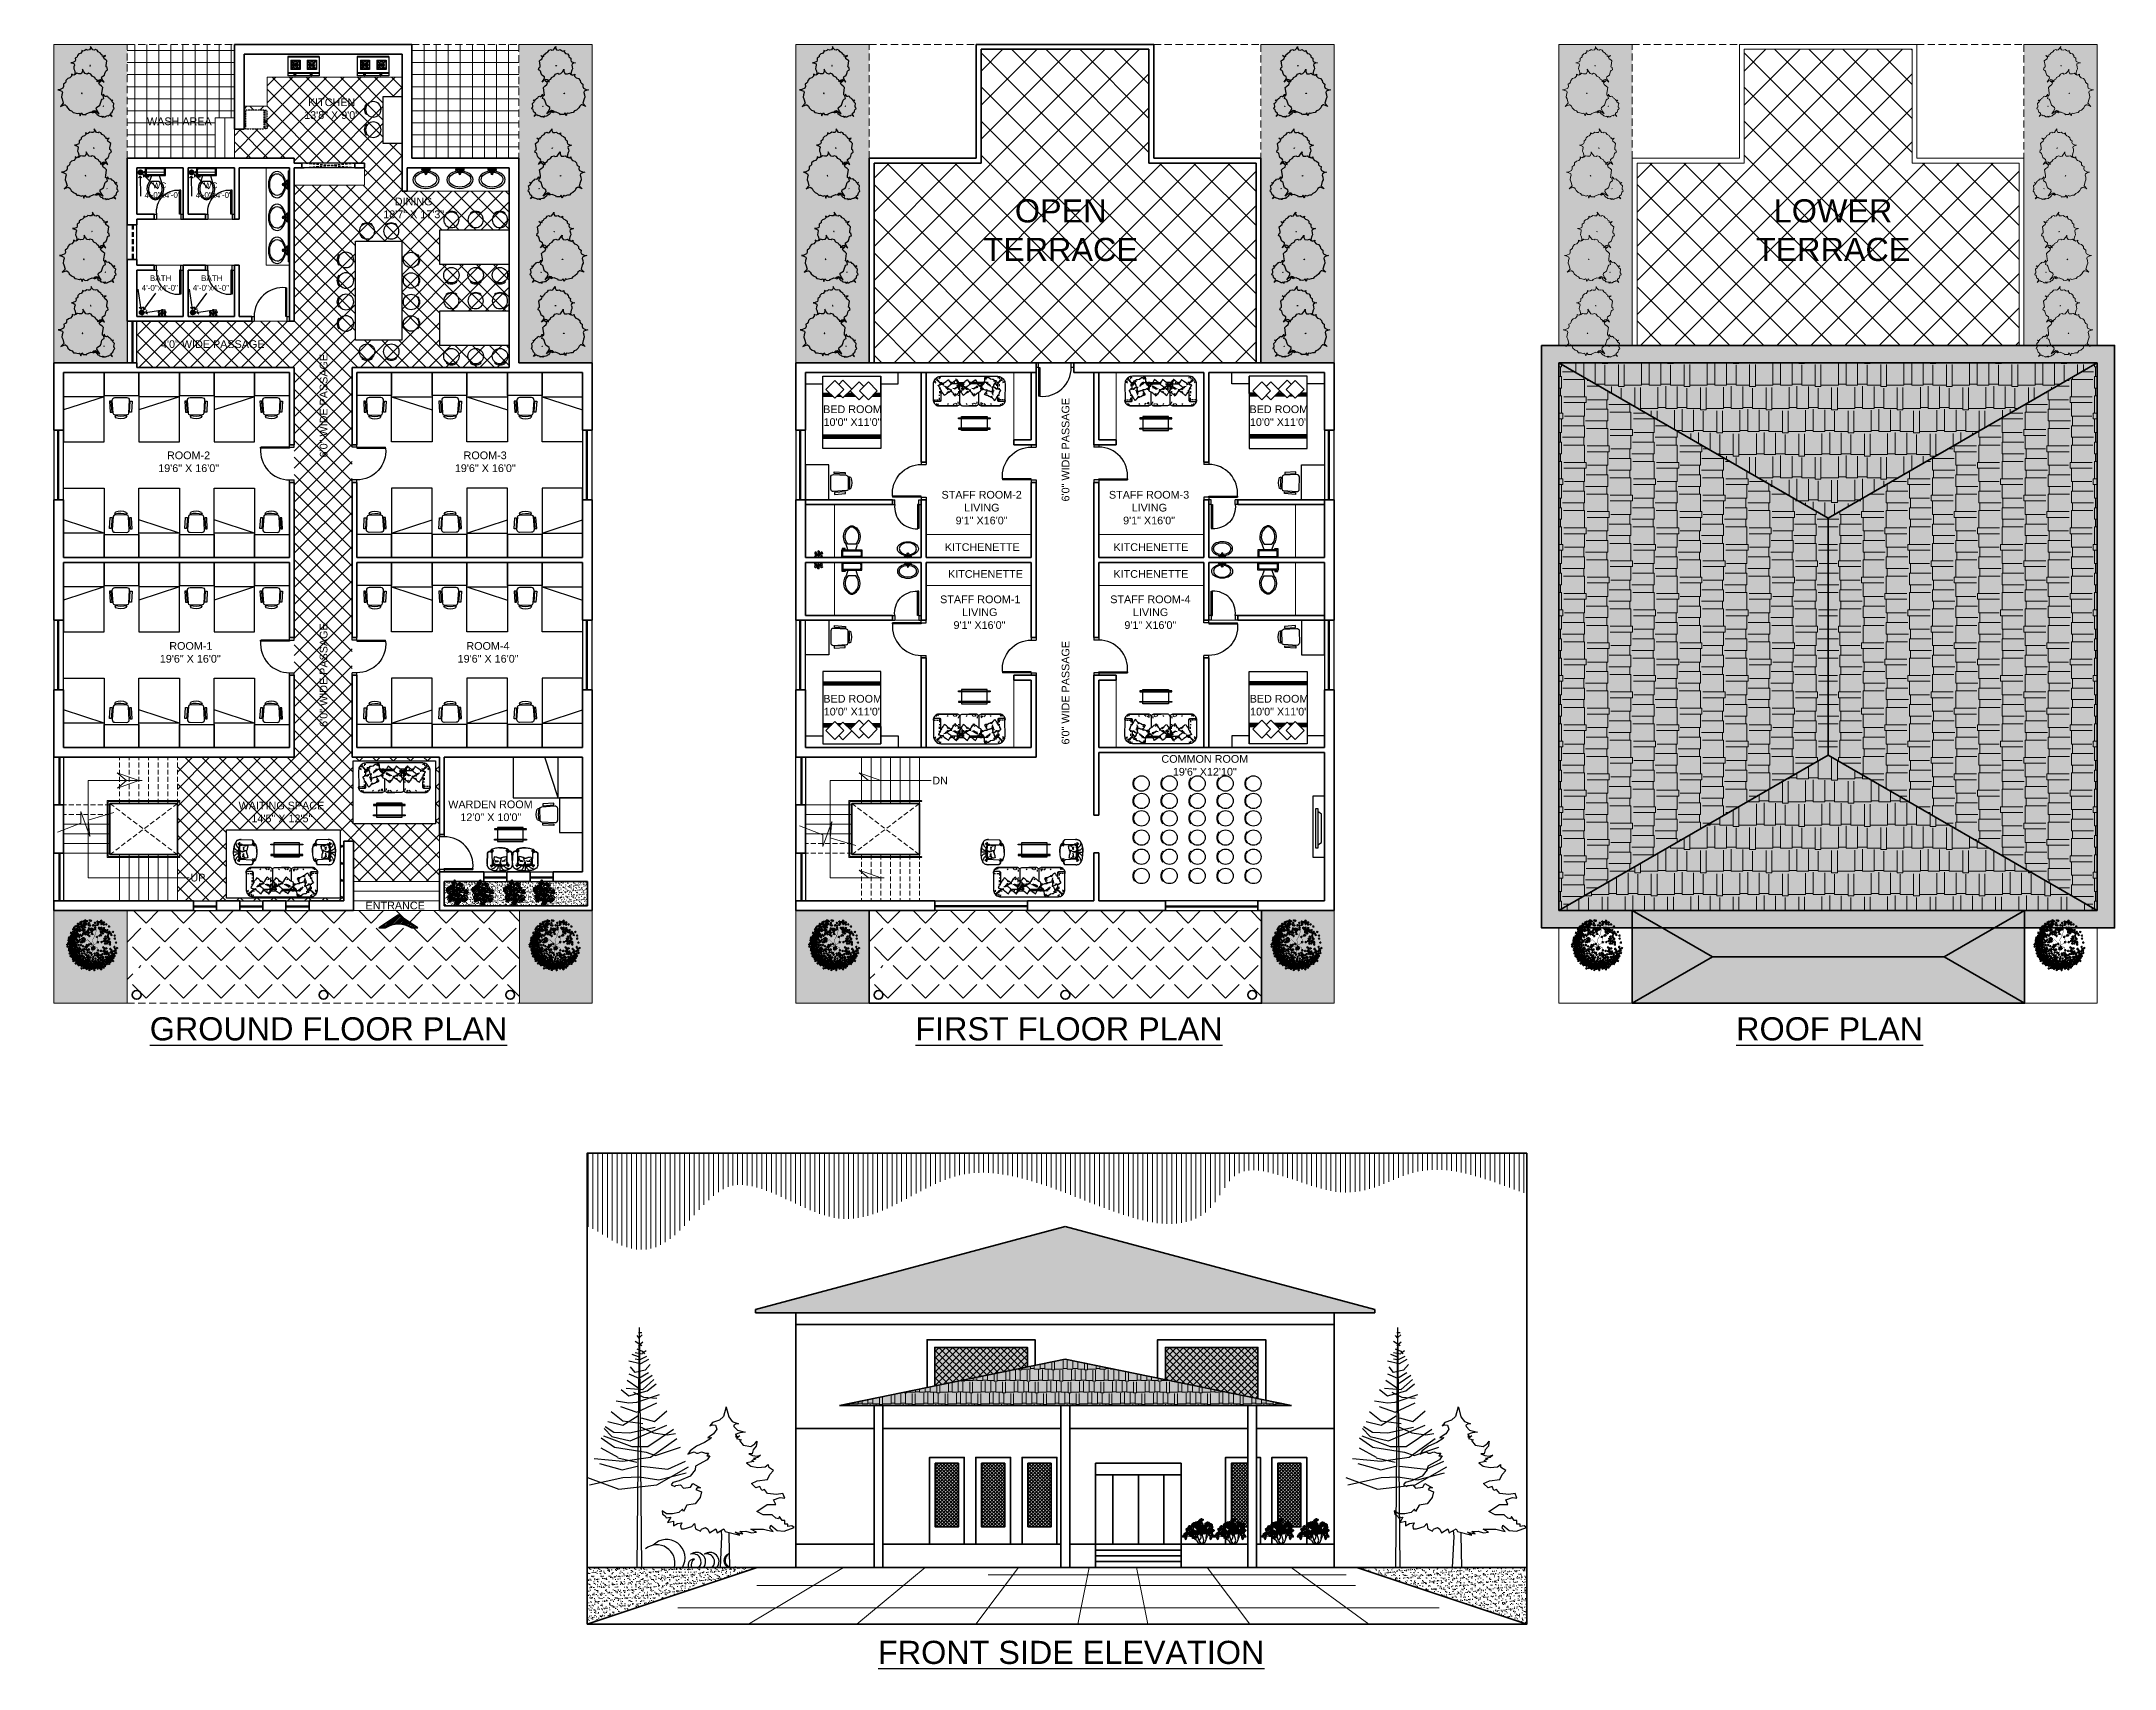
# Model space of a CAD drawing. Header units: inches. Extents: x 132383 to 134532, y 19213 to 20900.
import ezdxf

# ---------------------------------------------------------------- set-up
doc = ezdxf.new("R2010")
doc.units = ezdxf.units.IN
doc.header["$MEASUREMENT"] = 0
doc.linetypes.add('HIDDEN', pattern=[0.375, 0.25, -0.125])
for name, color, linetype, lineweight, true_color in [('A-Door', 7, 'Continuous', 25, 0x998b75), ('A-Hatch', 7, 'Continuous', 9, 0xadadad), ('A-Rail', 7, 'Continuous', 9, 0x3273b8), ('A-Wall', 7, 'Continuous', 35, 0xe06c3e), ('A-Win', 7, 'Continuous', 25, 0x15ade5)]:
    doc.layers.add(name, color=color, linetype=linetype, lineweight=lineweight, true_color=true_color)
for name, color, linetype, lineweight in [('A-Dropline', 8, 'Continuous', 5), ('A-Plant', 84, 'Continuous', 25), ('A-Sc', 44, 'Continuous', 20), ('A-Text', 252, 'Continuous', 25)]:
    doc.layers.add(name, color=color, linetype=linetype, lineweight=lineweight)
doc.layers.add('A-FIXTURE', color=7, linetype='Continuous', true_color=0xb3736f)
for name, color, linetype in [('A-FURNITURE', 35, 'Continuous'), ('NOI THAT', 42, 'Continuous'), ('text', 7, 'Continuous')]:
    doc.layers.add(name, color=color, linetype=linetype)
doc.styles.get("Standard").update_dxf_attribs({"font": 'arial.ttf', "height": 12})
pattern_1 = [(37.5, (11054.9277, 1415.28), (-0.12598672, 3.85364754), [0, -3.04, 0, -3.4, 0, -3.25]), (7.5, (11054.9277, 1415.28), (3.5395534, 5.64429213), [0, -1.64, 0, -2.74, 0, -1.05]), (327.5, (11052.4677, 1415.28), (6.22828372, 0.01131811), [0, -1, 0, -3.6, 0, -4.7]), (317.5, (11052.4677, 1415.28), (6.0122532, 1.75535113), [0, -0.5, 0, -2.36, 0, -2.7])]
pattern_2 = [(0, (11054.928, 1415.28), (51, 24), [12, -10, 14, -6, 18, -8]), (0, (11066.928, 1416.28), (51, 24), [10, -38, 8, -12]), (0, (11090.928, 1413.78), (51, 24), [6, -62]), (90, (11054.928, 1415.28), (-17, 24), [23, -73]), (90, (11066.928, 1415.28), (-17, 24), [22.5, -73.5]), (90, (11076.928, 1415.28), (-17, 24), [21, -75]), (90, (11090.928, 1413.78), (-17, 24), [23, -73]), (90, (11096.928, 1413.78), (-17, 24), [23, -73]), (90, (11114.928, 1415.28), (-17, 24), [22, -74])]
pattern_3 = [(0, (11054.928, 1415.28), (25.5, 12), [6, -5, 7, -3, 9, -4]), (0, (11060.928, 1415.78), (25.5, 12), [5, -19, 4, -6]), (0, (11072.928, 1414.53), (25.5, 12), [3, -31]), (90, (11054.928, 1415.28), (-8.5, 12), [11.5, -36.5]), (90, (11060.928, 1415.28), (-8.5, 12), [11.25, -36.75]), (90, (11065.928, 1415.28), (-8.5, 12), [10.5, -37.5]), (90, (11072.928, 1414.53), (-8.5, 12), [11.5, -36.5]), (90, (11075.928, 1414.53), (-8.5, 12), [11.5, -36.5]), (90, (11084.928, 1415.28), (-8.5, 12), [11, -37])]
pattern_4 = [(37.5, (11054.9277, 1415.28), (-0.18898007, 5.7804713), [0, -4.56, 0, -5.1, 0, -4.875]), (7.5, (11054.928, 1415.28), (5.3093301, 8.4664382), [0, -2.46, 0, -4.11, 0, -1.575]), (327.5, (11051.2377, 1415.28), (9.34242559, 0.01697716), [0, -1.5, 0, -5.4, 0, -7.05]), (317.5, (11051.238, 1415.28), (9.0183798, 2.6330267), [0, -0.75, 0, -3.54, 0, -4.05])]

msp = doc.modelspace()

# ---------------------------------------------------------------- texts
at = {"layer": 'A-Dropline', "insert": (134240.5, 20703.9), "char_height": 24, "attachment_point": 5}
msp.add_mtext_dynamic_manual_height_columns('LOWER TERRACE', width=235.628, gutter_width=25, heights=[0], dxfattribs=at)
at = {"layer": 'A-Text'}
for s, width, insert, char_height, attachment_point in [('\\pi16.877;KITCHEN\\P\\pi12.934;13\'8" X 9\'0"', 81.072, (132642.6, 20840.7), 8, 1), ('\\pi0.10821;WASH AREA', 67.163, (132492.5, 20820.9), 8, 1), ('  {\\H0.75x;    WC\\P   4\'-0"x4\'-0"}', 44.245, (132483.1, 20753.5), 8, 1), ('  {\\H0.75x;    WC\\P   4\'-0"x4\'-0"}', 44.245, (132536.1, 20753.5), 8, 1), ('\\pi24.048;DINING\\P\\pi12.116;18\'7" X 17\'3"', 85.651, (132725.4, 20737.8), 8, 1), ('OPEN TERRACE', 204.76, (133439.8, 20703.9), 24, 5), ('  {\\H0.75x;    BATH\\P   4\'-0"x4\'-0"}', 44.245, (132480.1, 20657.3), 8, 1), ('  {\\H0.75x;    BATH\\P   4\'-0"x4\'-0"}', 44.245, (132533.1, 20657.3), 8, 1), ('\\pi0.11094;4\'0" WIDE PASSAGE', 106.819, (132507, 20589.9), 8, 1), ('\\pi12.811;BED ROOM\\P\\pi13.248;10\'0" X11\'0"', 84.809, (133180.7, 20522.4), 8, 1), ('\\pi12.811;BED ROOM\\P\\pi13.248;10\'0" X11\'0"', 84.809, (133622.7, 20522.4), 8, 1), ('\\pi19.144;ROOM-2\\P\\pi10.052;19\'6" X 16\'0"', 81.524, (132494.2, 20474.6), 8, 1), ('\\pi23.503;ROOM-3\\P\\pi14.452;19\'6" X 16\'0"', 90.324, (132797.3, 20474.6), 8, 1), ('\\pi30.258;STAFF ROOM-2\\P\\pi53.748;LIVING \\P\\pi44.885;9\'1" X16\'0"', 142.622, (133286, 20433.7), 8, 1), ('\\pi30.217;STAFF ROOM-3\\P\\pi53.748;LIVING \\P\\pi44.885;9\'1" X16\'0"', 142.622, (133459.6, 20433.7), 8, 1), ('KITCHENETTE', 82.77, (133397.4, 20379.4), 8, 3), ('\\pi3.2869;KITCHENETTE', 82.77, (133491.2, 20379.4), 8, 1), ('KITCHENETTE', 91.1, (133400.6, 20351.6), 8, 3), ('\\pi3.2869;KITCHENETTE', 82.77, (133491.2, 20351.6), 8, 1), ('\\pi20.507;STAFF ROOM-1\\P\\pi43.265;LIVING \\P\\pi34.403;9\'1" X16\'0"', 121.657, (133294.3, 20290.5), 8, 7), ('\\pi19.751;STAFF ROOM-4\\P\\pi43.265;LIVING \\P\\pi34.403;9\'1" X16\'0"', 121.657, (133471.4, 20290.5), 8, 7), ('\\pi21.518;ROOM-1\\P\\pi11.695;19\'6" X 16\'0"', 84.809, (132494.2, 20277), 8, 1), ('\\pi26.399;ROOM-4\\P\\pi17.332;19\'6" X 16\'0"', 96.083, (132797.3, 20277), 8, 1), ('\\pi12.811;BED ROOM\\P\\pi13.248;10\'0" X11\'0"', 84.809, (133180.9, 20222.2), 8, 1), ('\\pi12.811;BED ROOM\\P\\pi13.248;10\'0" X11\'0"', 84.809, (133622.9, 20222.2), 8, 1), ('\\PCOMMON ROOM\\P19\'6" X12\'10"', 130.395, (133589.2, 20155.8), 8, 5), ('\\pi0.37834;DN', 15.12, (133306.3, 20129.4), 8, 7), ('\\pi15.656;WAITING SPACE \\P\\pi28.976;14\'5" X 12\'5"', 119.371, (132571.9, 20111.5), 8, 1), ('\\pi14.788;WARDEN ROOM \\P\\pi27.358;12\'0" X 10\'0"', 116.135, (132790.1, 20112.7), 8, 1), ('\\pi0.47929;UP', 15.12, (132537.2, 20036.8), 8, 1), ('ENTRANCE', 62.716, (132749.9, 20003.8), 8, 5)]:
    msp.add_mtext_dynamic_manual_height_columns(s, width=width, gutter_width=25, heights=[0], dxfattribs=dict(at, insert=insert, char_height=char_height, attachment_point=attachment_point))
at = {"layer": 'A-Text', "char_height": 8, "attachment_point": 1, "rotation": 90}
for s, width, insert in [('\\pi20.051;6\'0" WIDE PASSAGE', 146.421, (132671.7, 20448.4)), ('\\pi31.284;6\'0" WIDE PASSAGE', 168.888, (133440.8, 20391.5)), ('\\pi19.416;6\'0" WIDE PASSAGE', 145.151, (132671.7, 20169.7)), ('\\pi20.899;6\'0" WIDE PASSAGE', 148.117, (133440.8, 20149.9))]:
    msp.add_mtext_dynamic_manual_height_columns(s, width=width, gutter_width=25, heights=[0], dxfattribs=dict(at, insert=insert))
at = {"layer": 'text', "char_height": 24, "attachment_point": 1}
for s, width, insert in [('\\pi24.967,t360.97;{\\LGROUND FLOOR PLAN}', 416.121, (132470.5, 19888)), ('\\pi27.574,t363.57;{\\LFIRST FLOOR PLAN}', 368.213, (133261.6, 19888)), ('\\pi89.924,t425.92;{\\LROOF PLAN}', 368.213, (134050.1, 19888)), ('\\pi41.518,t377.52;{\\LFRONT SIDE ELEVATION}', 478.07, (133208.9, 19241.5))]:
    msp.add_mtext_dynamic_manual_height_columns(s, width=width, gutter_width=25, heights=[0], dxfattribs=dict(at, insert=insert))

# ---------------------------------------------------------------- blocks, each defined once
blk = doc.blocks.new('bed')
at = {"layer": 'A-FURNITURE'}
for q in [(116487.9, 2680.5), (116487.9, 2666.8)]:
    blk.add_line((116445.9, 2680.5), q, dxfattribs=at)
blk.add_lwpolyline([(116445.9, 2705.8), (116487.9, 2705.8), (116487.9, 2633.8), (116445.9, 2633.8)], close=True, dxfattribs=at)
blk = doc.blocks.new('StuLL_as_2')
for p, q in [((163, 577), (-163, 577)), ((-258, 478), (-308, 478)), ((-308, 478), (-289, 177)), ((-289, 177), (-239, 177)), ((-239, 177), (-258, 478)), ((-233, 503), (-210, 149)), ((-148, 29), (-167, 78)), ((-161, 102), (161, 102)), ((167, 78), (148, 29)), ((210, 149), (233, 503)), ((239, 177), (258, 478)), ((289, 177), (239, 177)), ((258, 478), (308, 478)), ((308, 478), (289, 177))]:
    blk.add_line(p, q)
for centre, radius, start, end in [((-163, 507), 70, 90, 183.6139), ((163, 507), 70, 356.3861, 90), ((-161, 152), 50, 183.6139, 270), ((0, 873), 812, 258.1042, 281.8958), ((0, 394), 394, 247.9827, 292.0173), ((161, 152), 50, 270, 356.3861)]:
    blk.add_arc(centre, radius, start, end)
blk = doc.blocks.new('toilet - countertop WB')
at = {"color": 0}
for p, q in [((-3, 8.6), (-3.2, 8.6)), ((-3, 8.4), (-3.2, 8.4)), ((-2.7, 8.8), (-2.7, 9)), ((-2.7, 8.1), (-2.7, 7.9)), ((-2.6, 8.8), (-2.6, 9)), ((-2.6, 8.1), (-2.6, 7.9)), ((-2.3, 8.6), (-2.1, 8.6)), ((-2.3, 8.4), (-2.1, 8.4)), ((-0.4, 5.2), (-0.4, 7.8)), ((0.4, 7.8), (0.4, 5.2)), ((2.3, 8.6), (2.1, 8.6)), ((2.3, 8.4), (2.1, 8.4)), ((2.6, 8.8), (2.6, 9)), ((2.6, 8.1), (2.6, 7.9)), ((2.8, 8.8), (2.8, 9)), ((2.8, 8.1), (2.8, 7.9)), ((3, 8.6), (3.2, 8.6)), ((3, 8.4), (3.2, 8.4))]:
    blk.add_line(p, q, dxfattribs=at)
blk.add_arc((0, 5.2), 0.932, 113.186, 66.814, dxfattribs=at)
at = {"color": 0, "extrusion": (0, 0, -1)}
blk.add_ellipse((0, -0.1), major_axis=(-11.1, 0), ratio=0.660443, dxfattribs=at)
for centre, major_axis, ratio, start_param, end_param in [((0, 0), (-9.21, 0.02), 0.69274, 7.892346, 14.099443), ((-2.6, 8.5), (0.714, 0.714), 1, 3.926991, 10.210176), ((-3.4, 8.5), (0.145, 0.145), 1, 3.926991, 10.210176), ((-2.6, 8.5), (-0.519, 0.519), 1, 5.781128, 6.787667), ((-2.6, 8.5), (0.519, 0.519), 1, 2.622195, 3.651391), ((-2.6, 8.5), (0.26, 0.26), 1, 3.926991, 10.210176), ((-2.6, 9.2), (-0.145, 0.145), 1, 5.497787, 11.780972), ((-2.6, 7.7), (0.145, 0.145), 1, 3.926991, 10.210176), ((-2.6, 8.5), (0.519, 0.519), 1, -0.504051, 0.507688), ((-2.6, 8.5), (-0.519, 0.519), 1, 2.643149, 3.649115), ((-1.9, 8.5), (-0.145, 0.145), 1, 5.497787, 11.780972), ((0, 8.5), (0.779, 0.779), 1, 2.699176, 8.296602), ((0, 8.5), (-0.519, 0.519), 1, 4.456578, 9.682308), ((0, 8.5), (-0.26, 0.26), 1, 5.497787, 11.780972), ((0, 5.2), (0.26, 0.26), 1, 0.785398, 3.926991), ((2.7, 8.5), (-0.714, 0.714), 1, 5.497787, 11.780972), ((1.9, 8.5), (-0.145, 0.145), 1, 5.497787, 11.780972), ((2.7, 8.5), (-0.519, 0.519), 1, 5.784741, 6.790707), ((2.7, 8.5), (0.519, 0.519), 1, 2.637542, 3.649281), ((2.7, 8.5), (-0.26, 0.26), 1, 5.497787, 11.780972), ((2.7, 9.2), (-0.145, 0.145), 1, 5.497787, 11.780972), ((2.7, 7.7), (-0.145, 0.145), 1, 5.497787, 11.780972), ((2.7, 8.5), (0.519, 0.519), 1, -0.519398, 0.509798), ((2.7, 8.5), (0.519, 0.519), 1, 1.068738, 2.075279), ((3.4, 8.5), (0.145, 0.145), 1, 3.926991, 10.210176)]:
    blk.add_ellipse(centre, major_axis=major_axis, ratio=ratio, start_param=start_param, end_param=end_param, dxfattribs=at)
blk = doc.blocks.new('Toilet - top')
for p, q in [((-10, -8.5), (-8, -8.5)), ((-10, -9.5), (-10, -8.5)), ((-7, -9.5), (-10, -9.5)), ((-8, -8.5), (-8, -8)), ((-7, -8), (-7, -9.5)), ((-4, -8), (-6, -14)), ((4, -14), (-4, -14)), ((4, -8), (6, -14)), ((9.5, -6), (9.5, -2))]:
    blk.add_line(p, q)
blk.add_lwpolyline([(10.5, -8), (10.5, 0), (-10.5, 0), (-10.5, -8)], close=True)
for points in [[(-9.5, -2), (-9.5, -6)], [(8.5, -1), (-8.5, -1)], [(-8.5, -7), (8.5, -7)]]:
    blk.add_lwpolyline(points)
for centre, radius, start, end in [((-8.6, -1.9), 0.884, 81.8699, 188.1301), ((-8.6, -6.1), 0.884, 171.8699, 278.1301), ((3.5, -21.6), 12.2, 141.4691, 247.9714), ((4.2, -21.8), 11.3, 136.3677, 238.9468), ((-3.5, -21.6), 12.2, 292.0284, 38.5307), ((-4.2, -21.8), 11.3, 301.053, 43.6321), ((8.6, -1.9), 0.884, 351.8699, 98.1301), ((8.6, -6.1), 0.884, 261.8699, 8.1301), ((0, -27.9), 4, 245.7318, 294.2682), ((0, -29), 4, 254.8605, 285.1395)]:
    blk.add_arc(centre, radius, start, end)
blk = doc.blocks.new('toilet - floor trap')
h = blk.add_hatch()
h.set_pattern_fill('HEX', color=256, scale=2, angle=180, style=0)
h.set_pattern_definition([(180, (151856.70307, -60224.01747), (-1e-16, -0.433012702), [0.25, -0.5]), (300, (151856.70307, -60224.01747), (0.3750000001, 0.216506351), [0.25, -0.5]), (240, (151856.45307, -60224.01747), (0.3750000001, -0.216506351), [0.25, -0.5])])
edge = h.paths.add_edge_path()
edge.add_arc((0, 0), 2, 0, 360)
for p, q in [((-3.1, 0.4), (-20.1, 0.4)), ((-3.1, 0.4), (-4.7, 1.9)), ((-3.1, 0.4), (-4.7, -1.1)), ((-2, -2.3), (-14.1, -14.4)), ((-2, -2.3), (-4.2, -2.4)), ((-2, -2.3), (-2.1, -4.5)), ((0, -2.9), (-1.5, -4.4)), ((0, -2.9), (0, -19.9)), ((0, -2.9), (1.5, -4.4))]:
    blk.add_line(p, q)
blk.add_circle((0, 0), 2)
blk = doc.blocks.new('A$C090078A0')
for p, q in [((0, 6.2), (0, 6.5)), ((0, 6.5), (2, 6.5)), ((0.6, 5.4), (0, 6.2)), ((0, 6.2), (2, 6.2)), ((0, 2.4), (0.5, 3.3)), ((0.5, 3.3), (1.5, 3.3)), ((0.5, 1.4), (1.5, 1.4)), ((0.6, 6.8), (1.4, 6.8)), ((0.6, 6.7), (1.4, 6.7)), ((0.6, 6.5), (0.6, 6.7)), ((0.6, 5.4), (1.4, 5.4)), ((0.6, 4.9), (1.4, 4.9)), ((1.4, 6.5), (1.4, 6.7)), ((1.4, 5.4), (2, 6.2)), ((1.4, 3.4), (3.4, 3.4)), ((2, 2.4), (1.5, 3.3)), ((1.6, 4.3), (2.9, 4.2)), ((2, 6.2), (2, 6.5)), ((3.1, 6.5), (3.1, 6.8)), ((3.1, 6.8), (5.1, 6.8)), ((3.1, 6.5), (3.1, 6.8)), ((3.1, 6.8), (5.1, 6.8)), ((3.7, 5.7), (3.1, 6.5)), ((3.1, 6.5), (5.1, 6.5)), ((3.1, 6.5), (5.1, 6.5)), ((3.4, 0.1), (3.6, 3.3)), ((3.7, 5.7), (4.5, 5.7)), ((3.7, 5.2), (4.5, 5.2)), ((3.8, 3.8), (3.8, 5.2)), ((4.4, 3.8), (4.4, 5.2)), ((4.5, 5.7), (5.1, 6.5)), ((4.8, 0.1), (4.6, 3.3)), ((6.7, 3.4), (4.7, 3.4)), ((5.1, 6.5), (5.1, 6.8)), ((6.6, 4.2), (5.3, 4.2)), ((6.1, 6.2), (6.1, 6.5)), ((8.2, 6.5), (6.1, 6.5)), ((6.8, 5.4), (6.1, 6.2)), ((8.2, 6.2), (6.1, 6.2)), ((6.2, 2.4), (6.7, 3.3)), ((7.7, 3.3), (6.7, 3.3)), ((7.7, 1.4), (6.7, 1.4)), ((6.8, 6.8), (7.6, 6.8)), ((6.8, 6.7), (7.6, 6.7)), ((6.8, 6.5), (6.8, 6.7)), ((7.6, 5.4), (6.8, 5.4)), ((7.6, 4.9), (6.8, 4.9)), ((7.6, 6.5), (7.6, 6.7)), ((7.6, 5.4), (8.2, 6.2)), ((8.1, 2.4), (7.7, 3.3)), ((8.2, 6.2), (8.2, 6.5))]:
    blk.add_line(p, q)
blk.add_lwpolyline([(3.8, 4.1), (3.7, 3.8), (3.9, 3.5), (4.3, 3.5), (4.5, 3.8), (4.4, 4.1)])
for centre, radius, start, end in [((0.8, 2.1), 0.775, 161.5651, 251.5651), ((0.9, 5.1), 0.37, 137.555, 222.445), ((2.4, 4.1), 1.9, 156.2307, 203.7694), ((1, 2.5), 1.25, 246.9308, 293.0692), ((0.6, 6.8), 0.05, 90, 270), ((1.4, 6.8), 0.05, 270, 90), ((1.1, 5.1), 0.37, 317.5549, 42.4451), ((-0.3, 4.1), 1.9, 336.2306, 23.7693), ((1.3, 2.1), 0.775, 288.4349, 18.4349), ((4.1, 3.8), 1.29, 103.418, 162.0199), ((3.4, 3.3), 0.196, 8.1809, 73.8115), ((4.1, 1.8), 1.73, 246.5925, 293.4075), ((4.1, 1.8), 1.83, 247.723, 292.277), ((4, 5.4), 0.37, 137.555, 222.445), ((4.1, 3.8), 0.3, 179.9997, 0.7687), ((4.1, 3.8), 1.29, 17.9801, 76.5826), ((4.2, 5.4), 0.37, 317.5549, 42.4451), ((4.8, 3.3), 0.196, 106.1885, 171.8191), ((6.9, 2.1), 0.775, 161.5651, 251.5651), ((8.5, 4.1), 1.9, 156.2307, 203.7694), ((6.8, 6.8), 0.05, 90, 270), ((7, 5.1), 0.37, 137.5549, 222.4451), ((7.2, 2.5), 1.25, 246.9308, 293.0692), ((7.6, 6.8), 0.05, 270, 90), ((7.3, 5.1), 0.37, 317.555, 42.445), ((5.8, 4.1), 1.9, 336.2306, 23.7693), ((7.4, 2.1), 0.775, 288.4349, 18.4349)]:
    blk.add_arc(centre, radius, start, end)
blk = doc.blocks.new('TD2')
for p, q in [((78628.1, 19915.3), (78628.1, 19940.3)), ((78628.1, 19940.3), (78629.4, 19940.3)), ((78629.4, 19915.3), (78629.4, 19940.3)), ((78628.1, 19915.3), (78625.6, 19915.3)), ((78625.6, 19915.3), (78625.6, 19910.3)), ((78628.1, 19910.3), (78625.6, 19910.3)), ((78628.1, 19915.3), (78629.4, 19915.3)), ((78628.1, 19915.3), (78628.1, 19910.3)), ((78653.2, 19915.3), (78653.2, 19910.3)), ((78655.6, 19915.3), (78653.2, 19915.3)), ((78655.6, 19910.3), (78653.2, 19910.3)), ((78655.6, 19915.3), (78655.6, 19910.3))]:
    blk.add_line(p, q)
blk.add_arc((78630.9, 19918), 22.4, 353.1706, 93.9167)
blk = doc.blocks.new('D1')
for p, q in [((78341.4, 19846.5), (78341.4, 19876.3)), ((78341.4, 19876.3), (78342.6, 19876.3)), ((78342.6, 19846.5), (78342.6, 19876.2)), ((78306.1, 19846.5), (78308.6, 19846.5)), ((78306.1, 19846.5), (78306.1, 19841.5)), ((78306.1, 19841.5), (78308.6, 19841.5)), ((78308.6, 19846.5), (78308.6, 19841.5)), ((78342.6, 19846.5), (78341.4, 19846.5)), ((78342.6, 19846.5), (78342.6, 19841.5)), ((78342.6, 19846.5), (78345.1, 19846.5)), ((78342.6, 19841.5), (78345.1, 19841.5)), ((78345.1, 19846.5), (78345.1, 19841.5))]:
    blk.add_line(p, q)
blk.add_arc((78338.6, 19846.4), 30, 84.7063, 179.8051)
blk = doc.blocks.new('chair')
at = {"layer": 'A-FURNITURE'}
for p, q in [((79189.1, 17878.8), (79188.5, 17879.6)), ((79198.9, 17878.8), (79199.5, 17879.6))]:
    blk.add_line(p, q, dxfattribs=at)
blk.add_circle((79194, 17872.5), 8, dxfattribs=at)
blk.add_arc((79194, 17872.5), 9, 52.4314, 127.5686, dxfattribs=at)
blk = doc.blocks.new('kjk')
at = {"layer": 'A-Wall'}
for p, q in [((120211.3, 18898.5), (120211.3, 18908.5)), ((120283.3, 18908.5), (120283.3, 18898.5))]:
    blk.add_line(p, q, dxfattribs=at)
at = {"layer": 'A-Win'}
for p, q in [((120211.3, 18908.5), (120283.3, 18908.5)), ((120211.3, 18903.5), (120283.3, 18903.5)), ((120211.3, 18902.5), (120283.3, 18902.5)), ((120283.3, 18898.5), (120211.3, 18898.5))]:
    blk.add_line(p, q, dxfattribs=at)
blk = doc.blocks.new('sofa 3')
for p, q in [((-40.5, 29.25), (-40.6875, 28.125)), ((-40.6875, 28.125), (-40.5, 29.25)), ((-40.6875, 27), (-40.6875, 28.125)), ((-40.6875, 28.125), (-40.6875, 27)), ((-40.5, 27.9375), (-40.6875, 27.5625)), ((-40.6875, 27.5625), (-40.6875, 27)), ((-40.6875, 27), (-40.6875, 8.625)), ((-40.6875, 27), (-40.6875, 8.625)), ((-40.125, 30.1875), (-40.5, 29.25)), ((-40.5, 29.25), (-40.125, 30.1875)), ((-40.3125, 28.3125), (-40.5, 27.9375)), ((-40.125, 28.6875), (-40.3125, 28.3125)), ((-39.75, 31.125), (-40.125, 30.1875)), ((-40.125, 30.1875), (-39.75, 31.125)), ((-39.5625, 28.875), (-40.125, 28.6875)), ((-39, 31.875), (-39.75, 31.125)), ((-39.75, 31.125), (-39, 31.875)), ((-39.1875, 28.875), (-39.5625, 28.875)), ((-39.5625, 26.8125), (-39, 26.8125)), ((-38.8125, 28.875), (-39.1875, 28.875)), ((-38.0625, 32.625), (-39, 31.875)), ((-39, 31.875), (-38.0625, 32.625)), ((-34.125, 28.875), (-38.8125, 28.875)), ((-38.25, 26.8125), (-37.5, 26.8125)), ((-37.125, 33.1875), (-38.0625, 32.625)), ((-38.0625, 32.625), (-37.125, 33.1875)), ((-37.5, 30.9375), (-37.5, 32.25)), ((-36.1875, 33.5625), (-37.125, 33.1875)), ((-37.125, 33.1875), (-36.1875, 33.5625)), ((-35.25, 31.875), (-36.75, 33)), ((-36.5625, 26.8125), (-35.8125, 26.8125)), ((-35.0625, 33.75), (-36.1875, 33.5625)), ((-36.1875, 33.5625), (-35.0625, 33.75)), ((-35.25, 26.8125), (-34.5, 26.8125)), ((-13.5, 33.75), (-35.0625, 33.75)), ((-35.0625, 33.75), (-13.5, 33.75)), ((-33.75, 28.875), (-34.125, 28.875)), ((-33.9375, 26.8125), (-33.9375, 24.5625)), ((-33.375, 28.875), (-33.75, 28.875)), ((-33.75, 27.5625), (-33.5625, 27.9375)), ((-33.75, 27.375), (-32.8125, 27.5625)), ((-33, 28.5), (-33.375, 28.875)), ((-32.625, 28.3125), (-33, 28.5)), ((-32.4375, 27.9375), (-32.625, 28.3125)), ((-32.25, 27.5625), (-32.4375, 27.9375)), ((-32.25, 27), (-32.25, 27.5625)), ((-32.25, 15.75), (-32.25, 27)), ((-24.9375, 30.9375), (-24, 32.25)), ((-21.9375, 33.75), (-13.5, 33.75)), ((-13.5, 33.75), (-21.9375, 33.75)), ((-16.6875, 31.125), (-18.375, 32.4375)), ((-13.875, 32.0625), (-15.5625, 30.9375)), ((-12.9375, 33.5625), (-13.5, 33.75)), ((-12.9375, 33.5625), (-13.5, 33.75)), ((-12.9375, 33.5625), (-13.5, 33.75)), ((-12.9375, 33.5625), (-13.5, 33.75)), ((-12.1875, 33.375), (-12.9375, 33.5625)), ((-12.1875, 33.375), (-12.9375, 33.5625)), ((-12.1875, 33.375), (-12.9375, 33.5625)), ((-12.1875, 33.375), (-12.9375, 33.5625)), ((-12.375, 31.125), (-12.5625, 29.0625)), ((-11.625, 33), (-12.1875, 33.375)), ((-11.625, 33), (-12.1875, 33.375)), ((-11.625, 33), (-12.1875, 33.375)), ((-11.625, 33), (-12.1875, 33.375)), ((-11.25, 32.4375), (-11.625, 33)), ((-11.25, 32.4375), (-11.625, 33)), ((-11.25, 32.4375), (-11.625, 33)), ((-11.25, 32.4375), (-11.625, 33)), ((-10.875, 31.875), (-11.25, 32.4375)), ((-10.875, 31.875), (-11.25, 32.4375)), ((-10.875, 31.875), (-11.25, 32.4375)), ((-10.6875, 31.5938), (-11.25, 32.4375)), ((-10.6875, 31.5938), (-10.125, 32.4375)), ((-10.6875, 31.5938), (-10.6875, 8.625)), ((-10.5, 31.875), (-10.125, 32.4375)), ((-10.5, 31.875), (-10.125, 32.4375)), ((-10.5, 31.875), (-10.125, 32.4375)), ((-10.125, 32.4375), (-9.75, 33)), ((-10.125, 32.4375), (-9.75, 33)), ((-10.125, 32.4375), (-9.75, 33)), ((-10.125, 32.4375), (-9.75, 33)), ((-9.75, 33), (-9.1875, 33.375)), ((-9.75, 33), (-9.1875, 33.375)), ((-9.75, 33), (-9.1875, 33.375)), ((-9.75, 33), (-9.1875, 33.375)), ((-9.1875, 33.375), (-8.4375, 33.5625)), ((-9.1875, 33.375), (-8.4375, 33.5625)), ((-9.1875, 33.375), (-8.4375, 33.5625)), ((-9.1875, 33.375), (-8.4375, 33.5625)), ((-8.4375, 33.5625), (-7.875, 33.75)), ((-8.4375, 33.5625), (-7.875, 33.75)), ((-8.4375, 33.5625), (-7.875, 33.75)), ((-8.4375, 33.5625), (-7.875, 33.75)), ((-7.875, 33.75), (8.0625, 33.75)), ((-3.375, 30.9375), (-2.4375, 32.25)), ((8.0625, 33.75), (-0.375, 33.75)), ((-0.375, 33.75), (8.0625, 33.75)), ((8.0625, 33.75), (-0.375, 33.75)), ((4.875, 31.125), (3.1875, 32.4375)), ((7.6875, 32.0625), (6, 30.9375)), ((8.625, 33.5625), (8.0625, 33.75)), ((8.625, 33.5625), (8.0625, 33.75)), ((8.625, 33.5625), (8.0625, 33.75)), ((8.625, 33.5625), (8.0625, 33.75)), ((9.375, 33.375), (8.625, 33.5625)), ((9.375, 33.375), (8.625, 33.5625)), ((9.375, 33.375), (8.625, 33.5625)), ((9.375, 33.375), (8.625, 33.5625)), ((9.1875, 31.125), (9, 29.0625)), ((9.9375, 33), (9.375, 33.375)), ((9.9375, 33), (9.375, 33.375)), ((9.9375, 33), (9.375, 33.375)), ((9.9375, 33), (9.375, 33.375)), ((10.3125, 32.4375), (9.9375, 33)), ((10.3125, 32.4375), (9.9375, 33)), ((10.3125, 32.4375), (9.9375, 33)), ((10.3125, 32.4375), (9.9375, 33)), ((10.6875, 31.875), (10.3125, 32.4375)), ((10.6875, 31.875), (10.3125, 32.4375)), ((10.6875, 31.875), (10.3125, 32.4375)), ((10.875, 31.5938), (10.3125, 32.4375)), ((10.875, 31.5938), (11.4375, 32.4375)), ((10.875, 31.5938), (10.875, 18)), ((11.0625, 31.875), (11.4375, 32.4375)), ((11.0625, 31.875), (11.4375, 32.4375)), ((11.0625, 31.875), (11.4375, 32.4375)), ((11.4375, 32.4375), (11.8125, 33)), ((11.4375, 32.4375), (11.8125, 33)), ((11.4375, 32.4375), (11.8125, 33)), ((11.4375, 32.4375), (11.8125, 33)), ((11.8125, 33), (12.375, 33.375)), ((11.8125, 33), (12.375, 33.375)), ((11.8125, 33), (12.375, 33.375)), ((11.8125, 33), (12.375, 33.375)), ((12.375, 33.375), (13.125, 33.5625)), ((12.375, 33.375), (13.125, 33.5625)), ((12.375, 33.375), (13.125, 33.5625)), ((12.375, 33.375), (13.125, 33.5625)), ((13.125, 33.5625), (13.6875, 33.75)), ((13.125, 33.5625), (13.6875, 33.75)), ((13.125, 33.5625), (13.6875, 33.75)), ((13.125, 33.5625), (13.6875, 33.75)), ((13.125, 32.25), (13.875, 29.4375)), ((13.6875, 33.75), (35.25, 33.75)), ((35.25, 33.75), (13.6875, 33.75)), ((14.0625, 32.0625), (15.375, 30.75)), ((16.6875, 31.125), (18.5625, 32.4375)), ((24.375, 24), (23.8125, 23.4375)), ((25.125, 30.9375), (24.1875, 32.25)), ((25.3125, 24), (24.375, 24)), ((24.9375, 22.875), (25.125, 24)), ((25.125, 24), (25.3125, 24)), ((25.3125, 24), (26.4375, 25.125)), ((26.4375, 25.125), (25.875, 23.25)), ((26.4375, 25.125), (27, 25.5)), ((27, 25.5), (27.5625, 25.875)), ((27.5625, 25.875), (28.125, 26.8125)), ((28.125, 26.8125), (29.25, 27.5625)), ((29.25, 27.5625), (29.4375, 27.375)), ((29.4375, 27.375), (29.625, 26.8125)), ((29.625, 26.8125), (30.5625, 25.875)), ((30.5625, 25.875), (30.5625, 25.5)), ((30.5625, 25.5), (30.5625, 25.125)), ((30.5625, 25.125), (30.9375, 24.5625)), ((30.9375, 24.5625), (31.5, 24)), ((31.5, 24), (31.5, 23.625)), ((32.625, 28.3125), (32.4375, 27.9375)), ((32.4375, 27.9375), (32.4375, 27.5625)), ((32.4375, 27.5625), (32.4375, 27)), ((32.4375, 27), (32.4375, 22.5)), ((33, 28.5), (32.625, 28.3125)), ((33.375, 28.875), (33, 28.5)), ((33.9375, 27.375), (33, 27.5625)), ((33.75, 28.875), (33.375, 28.875)), ((33.9375, 27.5625), (33.5625, 27.9375)), ((34.3125, 28.875), (33.75, 28.875)), ((34.125, 26.8125), (34.125, 24.5625)), ((38.8125, 28.875), (34.3125, 28.875)), ((35.4375, 26.8125), (34.5, 26.8125)), ((35.25, 33.75), (36.1875, 33.5625)), ((36.1875, 33.5625), (35.25, 33.75)), ((35.4375, 31.875), (36.75, 33)), ((36.75, 26.8125), (35.8125, 26.8125)), ((36.1875, 33.5625), (37.3125, 33.1875)), ((37.3125, 33.1875), (36.1875, 33.5625)), ((37.3125, 33.1875), (38.25, 32.625)), ((38.25, 32.625), (37.3125, 33.1875)), ((37.6875, 30.9375), (37.6875, 32.25)), ((38.4375, 26.8125), (37.6875, 26.8125)), ((38.25, 32.625), (39, 31.875)), ((39, 31.875), (38.25, 32.625)), ((39.375, 28.875), (38.8125, 28.875)), ((39, 31.875), (39.75, 31.125)), ((39.75, 31.125), (39, 31.875)), ((39.75, 26.8125), (39, 26.8125)), ((39.75, 28.875), (39.375, 28.875)), ((39.75, 31.125), (40.3125, 30.1875)), ((40.3125, 30.1875), (39.75, 31.125)), ((40.125, 28.6875), (39.75, 28.875)), ((40.5, 28.3125), (40.125, 28.6875)), ((40.3125, 30.1875), (40.6875, 29.25)), ((40.6875, 29.25), (40.3125, 30.1875)), ((40.6875, 27.9375), (40.5, 28.3125)), ((40.6875, 29.25), (40.875, 28.125)), ((40.875, 28.125), (40.6875, 29.25)), ((40.875, 28.125), (40.6875, 27)), ((40.6875, 27), (40.875, 28.125)), ((40.6875, 27.5625), (40.6875, 27.9375)), ((40.6875, 27), (40.6875, 27.5625)), ((40.875, 8.625), (40.6875, 27)), ((40.875, 8.625), (40.6875, 27)), ((-40.6875, 8.625), (-40.6875, 7.3125)), ((-40.6875, 8.625), (-40.6875, 7.3125)), ((-40.6875, 7.3125), (-40.3125, 6.1875)), ((-40.6875, 7.3125), (-40.3125, 6.1875)), ((-40.3125, 6.1875), (-39.9375, 5.0625)), ((-40.3125, 6.1875), (-39.9375, 5.0625)), ((-39.9375, 5.0625), (-39.375, 3.9375)), ((-39.9375, 5.0625), (-39.375, 3.9375)), ((-39.5625, 6.75), (-38.0625, 7.6875)), ((-38.0625, 6.375), (-39.375, 6)), ((-39.375, 3.9375), (-38.625, 3)), ((-39.375, 3.9375), (-38.625, 3)), ((-38.0625, 3.9375), (-39.1875, 3.75)), ((-38.625, 3), (-37.875, 2.0625)), ((-38.625, 3), (-37.875, 2.0625)), ((-37.125, 4.5), (-38.0625, 3.9375)), ((-37.875, 2.0625), (-36.9375, 1.3125)), ((-37.875, 2.0625), (-36.9375, 1.3125)), ((-36.1875, 5.0625), (-37.125, 4.5)), ((-36.75, 3), (-36.9375, 2.25)), ((-36.9375, 2.25), (-36.75, 1.3125)), ((-36.9375, 1.3125), (-35.8125, 0.75)), ((-36.9375, 1.3125), (-35.8125, 0.75)), ((-36.375, 3.75), (-36.75, 3)), ((-36, 4.3125), (-36.375, 3.75)), ((-35.25, 5.8125), (-36.1875, 5.0625)), ((-35.4375, 4.875), (-36, 4.3125)), ((-35.8125, 0.75), (-34.6875, 0.375)), ((-35.8125, 0.75), (-34.6875, 0.375)), ((-34.875, 11.0625), (-35.4375, 10.5)), ((-35.4375, 10.5), (-35.4375, 10.3125)), ((-35.4375, 10.3125), (-34.125, 9.9375)), ((-32.4375, 8.625), (-35.4375, 4.875)), ((-32.4375, 8.625), (-35.25, 5.8125)), ((-34.5, 12.1875), (-34.875, 11.0625)), ((-33.75, 0.375), (-34.6875, 3.1875)), ((-34.6875, 0.375), (-33.375, 0.1875)), ((-34.6875, 0.375), (-33.375, 0.1875)), ((-34.3125, 12.375), (-34.5, 12.1875)), ((-33.9375, 12.5625), (-34.3125, 12.375)), ((-34.125, 9.9375), (-33, 9.75)), ((-33.9375, 22.3125), (-33.9375, 21.1875)), ((-33.9375, 16.875), (-33.9375, 19.125)), ((-33.9375, 13.6875), (-33.9375, 14.8125)), ((-33.375, 13.3125), (-33.9375, 12.5625)), ((-33.9375, 9.1875), (-33.9375, 9.75)), ((-33.1875, 13.875), (-33.375, 13.3125)), ((-33.375, 0.1875), (-32.25, 0)), ((-33.375, 0.1875), (-32.25, 0)), ((-33, 14.25), (-33.1875, 13.875)), ((-33.1875, 7.125), (-30.9375, 7.125)), ((-32.25, 15.9375), (-33, 15)), ((-33, 15), (-33, 14.25)), ((-33, 9.75), (-32.4375, 9.375)), ((-32.625, 2.25), (-33, 0.375)), ((-32.4375, 9.375), (-31.5, 9.1875)), ((-32.4375, 9.375), (-32.4375, 8.625)), ((-30.1875, 8.625), (-32.4375, 8.625)), ((-31.875, 15.9375), (-32.25, 15.9375)), ((-32.25, 0), (32.25, 0)), ((-31.6875, 16.875), (-31.875, 15.9375)), ((-31.3125, 17.8125), (-31.6875, 17.25)), ((-31.6875, 17.25), (-31.6875, 16.875)), ((-31.5, 9.1875), (-29.8125, 9.75)), ((-31.5, 9.1875), (-30.375, 8.8125)), ((-30.9375, 18.5625), (-31.3125, 17.8125)), ((-30, 19.5), (-30.9375, 18.5625)), ((-30.375, 8.8125), (-30, 8.8125)), ((-30.375, 8.8125), (-29.625, 8.0625)), ((-29.8125, 19.6875), (-30, 19.5)), ((-30, 8.8125), (-28.875, 9)), ((-29.625, 8.0625), (-30, 8.25)), ((-28.5, 21.9375), (-29.8125, 19.6875)), ((-29.8125, 9.75), (-29.4375, 9.75)), ((-29.625, 8.0625), (-28.875, 7.6875)), ((-27.5625, 11.625), (-28.875, 11.4375)), ((-28.875, 7.6875), (-28.125, 7.125)), ((-28.6875, 7.5), (-28.6875, 7.5)), ((-27.5625, 21.375), (-28.5, 21.9375)), ((-28.125, 7.125), (-26.25, 5.8125)), ((-27.1875, 21.1875), (-27.5625, 21.375)), ((-27.5625, 11.625), (-26.4375, 13.3125)), ((-26.25, 12), (-27.5625, 11.625)), ((-26.0625, 20.25), (-27.1875, 21.1875)), ((-26.4375, 13.3125), (-25.3125, 13.875)), ((-25.125, 13.125), (-26.25, 12)), ((-26.25, 5.8125), (-25.6875, 5.25)), ((-25.3125, 19.6875), (-26.0625, 20.25)), ((-25.6875, 5.25), (-24.9375, 4.6875)), ((-25.3125, 19.6875), (-25.125, 18.75)), ((-24.5625, 18.75), (-25.3125, 19.6875)), ((-25.3125, 13.875), (-24.75, 15)), ((-25.125, 18.75), (-24.75, 18.375)), ((-22.875, 15), (-25.125, 13.125)), ((-24, 13.875), (-25.125, 12.75)), ((-25.125, 12.75), (-24.9375, 12.5625)), ((-24.9375, 12.5625), (-24.5625, 12.1875)), ((-24.9375, 4.6875), (-23.625, 3.5625)), ((-24.75, 18.375), (-24.375, 17.4375)), ((-24.75, 15), (-24.5625, 15.5625)), ((-24, 18.375), (-24.5625, 18.75)), ((-24.5625, 12.1875), (-23.8125, 11.4375)), ((-23.4375, 17.4375), (-24, 18.375)), ((-24, 18.375), (-22.875, 18)), ((-23.25, 13.875), (-24, 13.875)), ((-23.8125, 11.4375), (-23.4375, 11.4375)), ((-23.625, 3.5625), (-22.875, 5.4375)), ((-23.0625, 17.25), (-23.4375, 17.4375)), ((-23.4375, 11.4375), (-23.0625, 11.0625)), ((-22.875, 14.8125), (-23.25, 13.875)), ((-23.0625, 11.0625), (-22.3125, 10.5)), ((-22.875, 18), (-22.5, 17.8125)), ((-22.125, 15), (-22.875, 14.8125)), ((-22.875, 5.4375), (-22.5, 5.625)), ((-22.5, 17.8125), (-21.5625, 16.875)), ((-22.5, 5.625), (-21.75, 6.75)), ((-22.3125, 10.5), (-21.75, 9.9375)), ((-21.1875, 15.9375), (-22.125, 15)), ((-22.125, 15), (-20.25, 15.375)), ((-21.75, 9.9375), (-21.5625, 9.9375)), ((-21.75, 6.75), (-21.1875, 8.0625)), ((-21.5625, 16.875), (-20.4375, 16.6875)), ((-21.5625, 9.9375), (-21.375, 9.375)), ((-21.5625, 7.125), (-20.8125, 7.125)), ((-21.375, 9.375), (-20.0625, 8.625)), ((-21.1875, 15.9375), (-20.625, 16.875)), ((-20.8125, 15.9375), (-21.1875, 15.9375)), ((-21.1875, 8.0625), (-20.8125, 9)), ((-21, 8.625), (-20.25, 8.625)), ((-19.6875, 7.125), (-21, 7.125)), ((-11.8125, 8.625), (-20.9625, 8.625)), ((-5.625, 8.625), (-20.9625, 8.625)), ((-19.875, 16.125), (-20.8125, 15.9375)), ((-20.625, 16.875), (-20.25, 17.25)), ((-20.25, 17.25), (-19.3125, 18)), ((-20.25, 15.375), (-19.875, 15.5625)), ((-20.0625, 17.25), (-19.875, 17.25)), ((-20.0625, 8.625), (-20.0625, 8.8125)), ((-20.0625, 8.8125), (-19.3125, 7.6875)), ((-20.0625, 8.625), (-20.0625, 8.625)), ((-19.3125, 18), (-18.1875, 19.875)), ((-19.3125, 7.6875), (-19.125, 7.125)), ((-19.125, 7.125), (-18.75, 6.9375)), ((-17.25, 14.25), (-18.75, 13.875)), ((-18.75, 6.9375), (-18, 6.375)), ((-18.1875, 20.625), (-17.25, 21.375)), ((-18.1875, 19.875), (-18.1875, 20.625)), ((-16.875, 21.1875), (-18, 19.875)), ((-18, 6.375), (-17.0625, 5.625)), ((-16.3125, 7.125), (-17.4375, 7.125)), ((-17.25, 21.375), (-16.5, 22.875)), ((-16.125, 14.25), (-17.25, 14.25)), ((-17.25, 14.25), (-15.75, 13.125)), ((-17.0625, 5.625), (-16.6875, 5.625)), ((-16.6875, 5.625), (-14.4375, 3.75)), ((-16.5, 22.875), (-15.1875, 21.375)), ((-14.8125, 13.6875), (-16.125, 14.25)), ((-15.9375, 20.8125), (-15.375, 19.6875)), ((-15.75, 13.125), (-14.8125, 12.75)), ((-14.625, 5.0625), (-15.5625, 4.5)), ((-15.1875, 21.375), (-14.8125, 21.1875)), ((-14.8125, 3.75), (-15.1875, 3)), ((-14.8125, 21.1875), (-13.6875, 20.625)), ((-12, 12.75), (-14.8125, 13.6875)), ((-14.8125, 12.75), (-13.6875, 12)), ((-14.4375, 4.3125), (-14.8125, 3.75)), ((-13.6875, 5.8125), (-14.625, 5.0625)), ((-14.4375, 3.75), (-13.875, 4.875)), ((-13.875, 4.875), (-14.4375, 4.3125)), ((-11.8125, 7.125), (-14.0625, 7.125)), ((-13.3125, 11.0625), (-13.875, 10.5)), ((-13.875, 10.5), (-13.875, 10.3125)), ((-13.875, 10.3125), (-12.5625, 9.9375)), ((-10.875, 8.625), (-13.875, 4.875)), ((-13.875, 4.875), (-13.6875, 4.875)), ((-13.6875, 20.625), (-12.5625, 19.5)), ((-12.75, 10.875), (-13.6875, 12.5625)), ((-13.6875, 12), (-13.3125, 11.625)), ((-10.875, 8.625), (-13.6875, 5.8125)), ((-13.6875, 4.875), (-12.75, 6.375)), ((-12.9375, 12.1875), (-13.3125, 11.0625)), ((-12.75, 12.375), (-12.9375, 12.1875)), ((-12.375, 12.5625), (-12.75, 12.375)), ((-12.75, 6.375), (-12.375, 7.125)), ((-12.5625, 19.5), (-11.25, 18.375)), ((-12.5625, 9.9375), (-11.4375, 9.75)), ((-12.5625, 8.0625), (-12.375, 8.625)), ((-12.375, 7.125), (-12.5625, 8.0625)), ((-12.375, 22.3125), (-12.375, 21.1875)), ((-12.375, 16.875), (-12.375, 19.125)), ((-12.375, 13.6875), (-12.375, 14.8125)), ((-11.8125, 13.3125), (-12.375, 12.5625)), ((-12.375, 9.1875), (-12.375, 9.75)), ((-12.375, 8.625), (-12.1875, 9.375)), ((-12.375, 7.125), (-12, 8.25)), ((-12, 11.0625), (-12, 12.5625)), ((-12, 8.25), (-11.8125, 9)), ((-11.625, 13.875), (-11.8125, 13.3125)), ((-11.8125, 9), (-11.25, 9.9375)), ((-10.6875, 9.375), (-11.8125, 9)), ((-11.4375, 14.25), (-11.625, 13.875)), ((-11.625, 7.125), (-9.375, 7.125)), ((-10.6875, 15.9375), (-11.4375, 15)), ((-11.4375, 15), (-11.4375, 14.25)), ((-11.4375, 9.75), (-10.875, 9.375)), ((-11.25, 18.375), (-9, 17.25)), ((-11.25, 9.9375), (-11.0625, 10.5)), ((-10.875, 9.375), (-9.9375, 9.1875)), ((-10.875, 9.375), (-10.875, 8.625)), ((-8.625, 8.625), (-10.875, 8.625)), ((-10.3125, 15.9375), (-10.6875, 15.9375)), ((-10.5, 9.9375), (-10.6875, 9.375)), ((-10.6875, 0), (32.25, 0)), ((-10.125, 11.0625), (-10.5, 9.9375)), ((-10.125, 16.875), (-10.3125, 15.9375)), ((-9.75, 17.8125), (-10.125, 17.25)), ((-10.125, 17.25), (-10.125, 16.875)), ((-8.625, 12.1875), (-10.125, 11.0625)), ((-9.9375, 10.3125), (-9.1875, 11.25)), ((-9.9375, 9.1875), (-8.25, 9.75)), ((-9.9375, 9.1875), (-8.8125, 8.8125)), ((-9.375, 18.5625), (-9.75, 17.8125)), ((-9.5625, 7.125), (-8.4375, 7.125)), ((-9.5625, 7.125), (-7.3125, 7.125)), ((-8.4375, 19.5), (-9.375, 18.5625)), ((-7.5, 14.25), (-9.1875, 14.4375)), ((-9.1875, 11.0625), (-7.3125, 11.0625)), ((-9, 17.25), (-8.0625, 15.9375)), ((-8.8125, 8.8125), (-8.4375, 8.8125)), ((-8.8125, 8.8125), (-8.0625, 8.0625)), ((-7.3125, 13.125), (-8.625, 12.1875)), ((-8.25, 19.6875), (-8.4375, 19.5)), ((-8.4375, 9.9375), (-6.9375, 9.9375)), ((-8.4375, 8.8125), (-7.3125, 9)), ((-8.0625, 8.0625), (-8.4375, 8.25)), ((-6.9375, 21.9375), (-8.25, 19.6875)), ((-8.25, 13.3125), (-5.8125, 14.25)), ((-6.9375, 13.875), (-8.25, 12.75)), ((-7.875, 12.1875), (-8.25, 13.3125)), ((-8.25, 9.75), (-7.875, 9.75)), ((-8.0625, 15.9375), (-8.0625, 15.375)), ((-8.0625, 15.375), (-7.5, 15)), ((-8.0625, 8.0625), (-7.3125, 7.6875)), ((-7.875, 12), (-7.875, 12.1875)), ((-6.9375, 10.5), (-7.875, 12)), ((-7.5, 15), (-6.1875, 15)), ((-5.8125, 14.4375), (-7.3125, 13.125)), ((-6, 11.625), (-7.3125, 11.4375)), ((-7.3125, 7.6875), (-6.5625, 7.125)), ((-7.125, 7.5), (-7.125, 7.5)), ((-6, 21.375), (-6.9375, 21.9375)), ((-6.5625, 9.9375), (-6.9375, 10.5)), ((-5.8125, 9.75), (-6.5625, 9.9375)), ((-6, 9), (-6.5625, 9.9375)), ((-6.5625, 7.125), (-4.6875, 5.8125)), ((-6.1875, 15), (-5.8125, 14.4375)), ((-5.625, 21.1875), (-6, 21.375)), ((-6, 11.625), (-4.875, 13.3125)), ((-4.6875, 12), (-6, 11.625)), ((-5.8125, 14.25), (-5.625, 14.4375)), ((-4.5, 20.25), (-5.625, 21.1875)), ((-4.875, 13.3125), (-3.75, 13.875)), ((-3.5625, 13.125), (-4.6875, 12)), ((-4.6875, 5.8125), (-4.125, 5.25)), ((-3.75, 19.6875), (-4.5, 20.25)), ((-4.125, 5.25), (-3.375, 4.6875)), ((-3.75, 19.6875), (-3.5625, 18.75)), ((-3, 18.75), (-3.75, 19.6875)), ((-3.75, 13.875), (-3.1875, 15)), ((-3.5625, 18.75), (-3.1875, 18.375)), ((-1.3125, 15), (-3.5625, 13.125)), ((-2.4375, 13.875), (-3.5625, 12.75)), ((-3.5625, 12.75), (-3.375, 12.5625)), ((-3.375, 12.5625), (-3, 12.1875)), ((-3.375, 4.6875), (-2.0625, 3.5625)), ((-3.1875, 18.375), (-2.8125, 17.4375)), ((-3.1875, 15), (-3, 15.5625)), ((-2.4375, 18.375), (-3, 18.75)), ((-3, 12.1875), (-2.25, 11.4375)), ((-1.875, 17.4375), (-2.4375, 18.375)), ((-2.4375, 18.375), (-1.3125, 18)), ((-1.6875, 13.875), (-2.4375, 13.875)), ((-2.25, 11.4375), (-1.875, 11.4375)), ((-2.0625, 3.5625), (-1.3125, 5.4375)), ((-1.5, 17.25), (-1.875, 17.4375)), ((-1.875, 11.4375), (-1.5, 11.0625)), ((-1.3125, 14.8125), (-1.6875, 13.875)), ((-1.5, 11.0625), (-0.75, 10.5)), ((-1.3125, 18), (-0.9375, 17.8125)), ((-0.5625, 15), (-1.3125, 14.8125)), ((-1.3125, 5.4375), (-0.9375, 5.625)), ((-0.9375, 17.8125), (0, 16.875)), ((-0.9375, 5.625), (-0.1875, 6.75)), ((-0.75, 10.5), (-0.1875, 9.9375)), ((0.375, 15.9375), (-0.5625, 15)), ((-0.5625, 15), (1.3125, 15.375)), ((-0.1875, 9.9375), (0, 9.9375)), ((-0.1875, 6.75), (0.375, 8.0625)), ((19.875, 7.125), (-0.0268, 7.125)), ((0, 16.875), (1.125, 16.6875)), ((0, 9.9375), (0.1875, 9.375)), ((0, 7.125), (0.75, 7.125)), ((0.1875, 9.375), (1.5, 8.625)), ((0.375, 15.9375), (0.9375, 16.875)), ((0.75, 15.9375), (0.375, 15.9375)), ((0.375, 8.0625), (0.75, 9)), ((0.5625, 8.625), (1.3125, 8.625)), ((1.875, 7.125), (0.5625, 7.125)), ((9.75, 8.625), (0.6, 8.625)), ((15.9375, 8.625), (0.6, 8.625)), ((1.6875, 16.125), (0.75, 15.9375)), ((0.9375, 16.875), (1.3125, 17.25)), ((1.3125, 17.25), (2.25, 18)), ((1.3125, 15.375), (1.6875, 15.5625)), ((1.5, 17.25), (1.6875, 17.25)), ((1.5, 8.625), (1.5, 8.8125)), ((1.5, 8.8125), (2.25, 7.6875)), ((1.5, 8.625), (1.5, 8.625)), ((2.25, 18), (3.375, 19.875)), ((2.25, 7.6875), (2.4375, 7.125)), ((2.4375, 7.125), (2.8125, 6.9375)), ((4.3125, 14.25), (2.8125, 13.875)), ((2.8125, 6.9375), (3.5625, 6.375)), ((3.375, 20.625), (4.3125, 21.375)), ((3.375, 19.875), (3.375, 20.625)), ((4.6875, 21.1875), (3.5625, 19.875)), ((3.5625, 6.375), (4.5, 5.625)), ((5.25, 7.125), (4.125, 7.125)), ((4.3125, 21.375), (5.0625, 22.875)), ((5.4375, 14.25), (4.3125, 14.25)), ((4.3125, 14.25), (5.8125, 13.125)), ((4.5, 5.625), (4.875, 5.625)), ((4.875, 5.625), (7.125, 3.75)), ((5.0625, 22.875), (6.375, 21.375)), ((6.75, 13.6875), (5.4375, 14.25)), ((5.625, 20.8125), (6.1875, 19.6875)), ((5.8125, 13.125), (6.75, 12.75)), ((6.375, 21.375), (6.75, 21.1875)), ((6.75, 21.1875), (7.875, 20.625)), ((9.5625, 12.75), (6.75, 13.6875)), ((6.75, 12.75), (7.875, 12)), ((7.125, 3.75), (7.6875, 4.875)), ((9.75, 7.125), (7.5, 7.125)), ((7.6875, 4.875), (7.875, 4.875)), ((7.875, 20.625), (9, 19.5)), ((8.8125, 10.875), (7.875, 12.5625)), ((7.875, 12), (8.25, 11.625)), ((7.875, 4.875), (8.8125, 6.375)), ((8.8125, 6.375), (9.1875, 7.125)), ((9, 19.5), (10.3125, 18.375)), ((9, 8.0625), (9.1875, 8.625)), ((9.1875, 7.125), (9, 8.0625)), ((9.1875, 8.625), (9.375, 9.375)), ((9.1875, 7.125), (9.5625, 8.25)), ((9.5625, 11.0625), (9.5625, 12.5625)), ((9.5625, 8.25), (9.75, 9)), ((9.75, 9), (10.3125, 9.9375)), ((10.875, 9.375), (9.75, 9)), ((10.3125, 18.375), (12.5625, 17.25)), ((10.3125, 9.9375), (10.5, 10.5)), ((11.0625, 9.9375), (10.875, 9.375)), ((11.4375, 11.0625), (11.0625, 9.9375)), ((12.9375, 12.1875), (11.4375, 11.0625)), ((11.625, 10.3125), (12.375, 11.25)), ((12, 7.125), (13.125, 7.125)), ((12, 7.125), (14.25, 7.125)), ((14.0625, 14.25), (12.375, 14.4375)), ((12.375, 11.0625), (14.25, 11.0625)), ((12.5625, 17.25), (13.5, 15.9375)), ((14.25, 13.125), (12.9375, 12.1875)), ((13.125, 9.9375), (14.625, 9.9375)), ((13.3125, 13.3125), (15.75, 14.25)), ((14.625, 13.875), (13.3125, 12.75)), ((13.6875, 12.1875), (13.3125, 13.3125)), ((13.5, 15.9375), (13.5, 15.375)), ((13.5, 15.375), (14.0625, 15)), ((13.6875, 12), (13.6875, 12.1875)), ((14.625, 10.5), (13.6875, 12)), ((14.0625, 15), (15.375, 15)), ((15.75, 14.4375), (14.25, 13.125)), ((15, 9.9375), (14.625, 10.5)), ((15.75, 9.75), (15, 9.9375)), ((15.5625, 9), (15, 9.9375)), ((15.375, 15), (15.75, 14.4375)), ((15.375, 7.125), (16.3125, 7.125)), ((16.3125, 8.25), (15.5625, 9)), ((15.75, 14.25), (15.9375, 14.4375)), ((16.3125, 9), (15.75, 9.75)), ((15.9375, 14.4375), (17.0625, 15)), ((16.875, 8.25), (16.3125, 9)), ((16.3125, 7.125), (16.3125, 8.25)), ((16.3125, 8.25), (16.875, 7.5)), ((16.5, 6.75), (16.3125, 7.125)), ((16.5, 7.125), (17.625, 7.125)), ((17.25, 5.8125), (16.5, 6.75)), ((16.875, 7.5), (17.25, 7.125)), ((17.0625, 15), (18, 15.375)), ((17.4375, 3.75), (17.25, 5.8125)), ((18.9375, 21.75), (17.4375, 20.8125)), ((17.4375, 20.8125), (18.75, 19.125)), ((17.4375, 2.4375), (17.4375, 3.75)), ((18.1875, 0.375), (17.4375, 2.4375)), ((18, 15.375), (18.5625, 15.5625)), ((18.375, 1.5), (18, 3.5625)), ((18.75, 0.375), (18.1875, 0.375)), ((18.5625, 15.5625), (18.9375, 15.5625)), ((18.75, 19.125), (18.75, 18.9375)), ((18.75, 18.9375), (19.125, 17.8125)), ((18.75, 2.0625), (19.875, 3.375)), ((19.5, 1.5), (18.75, 0.375)), ((20.0625, 21.9375), (18.9375, 21.75)), ((18.9375, 15.5625), (20.25, 15.5625)), ((19.125, 20.8125), (20.625, 21.75)), ((19.125, 20.0625), (20.4375, 19.125)), ((19.125, 17.8125), (20.0625, 16.875)), ((19.875, 8.25), (19.125, 8.25)), ((20.0625, 2.0625), (19.5, 1.5)), ((19.6875, 6.75), (21.75, 8.625)), ((21.1875, 9), (19.875, 8.25)), ((20.625, 21.9375), (20.0625, 21.9375)), ((20.0625, 16.875), (21, 16.125)), ((20.0625, 15.5625), (21.5625, 16.5)), ((20.25, 15.5625), (20.0625, 15.5625)), ((20.4375, 1.5), (20.0625, 2.0625)), ((22.125, 1.5), (20.4375, 1.5)), ((22.875, 23.0625), (20.625, 21.9375)), ((21.75, 7.125), (21, 7.125)), ((21.75, 9.9375), (21.1875, 9)), ((21.5625, 16.5), (21.9375, 16.125)), ((23.625, 10.5), (21.75, 9.9375)), ((21.75, 8.625), (23.0625, 9.375)), ((21.9375, 16.5), (23.0625, 16.6875)), ((21.9375, 16.125), (21.9375, 16.5)), ((24.375, 3.1875), (22.125, 1.5)), ((23.8125, 23.4375), (22.875, 23.0625)), ((23.0625, 16.6875), (23.625, 16.875)), ((23.0625, 9.375), (23.625, 10.5)), ((23.4375, 23.25), (23.4375, 23.25)), ((23.625, 16.875), (24.1875, 17.0625)), ((23.625, 10.5), (24.375, 11.625)), ((24.1875, 17.0625), (24.375, 17.25)), ((24.375, 17.25), (25.3125, 17.25)), ((26.0625, 3.75), (24.375, 3.1875)), ((25.3125, 17.25), (26.0625, 17.4375)), ((25.875, 23.25), (25.5, 22.875)), ((26.0625, 18.9375), (26.625, 20.0625)), ((26.4375, 17.4375), (26.0625, 18.9375)), ((26.0625, 17.4375), (26.25, 17.4375)), ((26.8125, 14.25), (26.0625, 12.375)), ((26.0625, 12.375), (26.0625, 12)), ((27.5625, 3.75), (26.0625, 3.75)), ((26.25, 17.4375), (26.625, 16.5)), ((27, 15), (26.4375, 17.4375)), ((26.625, 16.5), (26.4375, 15.5625)), ((26.4375, 15.5625), (26.8125, 15)), ((26.625, 20.0625), (26.8125, 21.75)), ((26.625, 20.0625), (27.375, 18.375)), ((26.8125, 12.5625), (26.625, 11.625)), ((26.8125, 15), (26.8125, 14.25)), ((26.8125, 14.25), (27, 12.75)), ((27, 12.75), (26.8125, 12.5625)), ((27, 12.75), (27.5625, 12)), ((27.375, 18.375), (27.375, 17.25)), ((27.375, 17.25), (27.9375, 16.5)), ((28.125, 12.5625), (27.375, 12)), ((27.5625, 12), (27.9375, 11.4375)), ((28.5, 4.6875), (27.5625, 3.75)), ((27.75, 11.0625), (27.9375, 10.875)), ((29.25, 5.8125), (27.75, 5.8125)), ((27.9375, 16.5), (28.3125, 15.9375)), ((27.9375, 11.4375), (28.125, 10.3125)), ((29.625, 13.125), (28.125, 12.5625)), ((28.125, 10.3125), (29.25, 8.25)), ((29.0625, 4.875), (28.5, 4.6875)), ((29.0625, 8.625), (32.4375, 8.625)), ((30.9375, 5.25), (29.0625, 4.875)), ((29.8125, 13.875), (29.25, 13.875)), ((29.25, 8.25), (29.8125, 8.0625)), ((29.625, 6.5625), (29.25, 8.0625)), ((29.8125, 13.3125), (29.625, 13.125)), ((30.75, 13.875), (29.8125, 13.875)), ((30.75, 13.875), (29.8125, 13.3125)), ((29.8125, 8.0625), (30, 6.75)), ((30, 6.75), (30.9375, 5.25)), ((31.125, 14.8125), (30.1875, 14.8125)), ((30.5625, 10.125), (32.4375, 8.625)), ((31.5, 14.25), (30.75, 13.875)), ((31.6875, 14.8125), (31.125, 14.8125)), ((33.375, 7.125), (31.125, 7.125)), ((31.5, 23.625), (32.25, 23.25)), ((32.625, 14.4375), (31.5, 14.25)), ((31.5, 11.0625), (32.4375, 8.625)), ((32.625, 14.4375), (31.6875, 14.8125)), ((32.25, 23.25), (32.625, 21.9375)), ((32.25, 0), (33.5625, 0.1875)), ((32.25, 0), (33.5625, 0.1875)), ((32.625, 21.9375), (32.4375, 21.75)), ((32.4375, 21.75), (33.1875, 21.1875)), ((32.4375, 14.4375), (32.4375, 8.625)), ((32.4375, 8.625), (35.4375, 5.8125)), ((32.4375, 8.625), (35.4375, 4.875)), ((33.375, 14.8125), (32.625, 14.4375)), ((32.8125, 2.25), (33.1875, 0.375)), ((33.1875, 21.1875), (33.75, 20.8125)), ((34.875, 15.375), (33.375, 14.8125)), ((33.5625, 0.1875), (34.6875, 0.375)), ((33.5625, 0.1875), (34.6875, 0.375)), ((33.75, 20.8125), (34.125, 20.25)), ((33.9375, 0.375), (34.6875, 3.1875)), ((34.125, 22.3125), (34.125, 21.1875)), ((34.125, 20.25), (34.5, 19.5)), ((34.125, 13.6875), (34.125, 14.8125)), ((34.125, 9.1875), (34.125, 11.4375)), ((34.5, 19.5), (34.6875, 18.375)), ((34.6875, 18.375), (34.875, 18)), ((34.6875, 0.375), (35.8125, 0.75)), ((34.6875, 0.375), (35.8125, 0.75)), ((34.875, 18), (36.1875, 16.125)), ((35.25, 15.5625), (34.875, 15.375)), ((36.1875, 16.125), (35.25, 15.5625)), ((35.4375, 5.8125), (36.1875, 5.0625)), ((35.4375, 4.875), (36, 4.3125)), ((35.8125, 0.75), (36.9375, 1.3125)), ((35.8125, 0.75), (36.9375, 1.3125)), ((36, 4.3125), (36.5625, 3.75)), ((36.1875, 5.0625), (37.125, 4.5)), ((36.5625, 3.75), (36.75, 3)), ((36.75, 3), (36.9375, 2.25)), ((36.9375, 2.25), (36.9375, 1.3125)), ((36.9375, 1.3125), (37.875, 2.0625)), ((36.9375, 1.3125), (37.875, 2.0625)), ((37.125, 4.5), (38.25, 3.9375)), ((37.875, 2.0625), (38.8125, 3)), ((37.875, 2.0625), (38.8125, 3)), ((39.75, 6.75), (38.0625, 7.6875)), ((38.0625, 6.375), (39.5625, 6)), ((38.25, 3.9375), (39.1875, 3.75)), ((38.8125, 3), (39.5625, 3.9375)), ((38.8125, 3), (39.5625, 3.9375)), ((39.5625, 3.9375), (40.125, 5.0625)), ((39.5625, 3.9375), (40.125, 5.0625)), ((40.125, 5.0625), (40.5, 6.1875)), ((40.125, 5.0625), (40.5, 6.1875)), ((40.5, 6.1875), (40.6875, 7.3125)), ((40.5, 6.1875), (40.6875, 7.3125)), ((40.6875, 7.3125), (40.875, 8.625)), ((40.6875, 7.3125), (40.875, 8.625))]:
    blk.add_line(p, q)
blk = doc.blocks.new('TABLE')
for points in [[(14.7, 0), (0, 0), (0, -26.7), (14.7, -26.7)], [(1.5, 3.2), (1.5, -29.9), (2.4, -29.9), (2.4, 3.2)], [(13.2, 3.2), (13.2, -29.9), (12.3, -29.9), (12.3, 3.2)]]:
    blk.add_lwpolyline(points, close=True)
blk = doc.blocks.new('1 seat')
for p, q in [((0.1, 4.5), (0, 3.2)), ((0, 3.2), (0.1, 4.5)), ((0, 3.2), (0, 1.8)), ((0, 1.8), (0, 3.2)), ((0, 1.8), (0, 1.3)), ((0, 1.8), (0, 1.3)), ((0, 1.3), (0, 0.7)), ((0, 0.7), (0, 1.3)), ((0, 0.7), (0, -0.7)), ((0, 0.7), (0, -0.7)), ((0.3, 5.8), (0.1, 4.5)), ((0.1, 4.5), (0.3, 5.8)), ((0.6, 7.1), (0.3, 5.8)), ((0.3, 5.8), (0.6, 7.1)), ((0.9, 8.4), (0.6, 7.1)), ((0.6, 7.1), (0.9, 8.4)), ((1.3, 9.6), (0.9, 8.4)), ((0.9, 8.4), (1.3, 9.6)), ((1.4, 10), (1.3, 9.6)), ((1.3, 9.6), (1.4, 10)), ((1.6, 10.3), (1.4, 10)), ((1.4, 10), (1.6, 10.3)), ((1.8, 10.7), (1.6, 10.3)), ((1.6, 10.3), (1.8, 10.7)), ((2.1, 10.9), (1.8, 10.7)), ((1.8, 10.7), (2.1, 10.9)), ((2.4, 11.2), (2.1, 10.9)), ((2.1, 10.9), (2.4, 11.2)), ((3.1, 8.2), (2.1, 10.2)), ((2.7, 11.4), (2.4, 11.2)), ((2.4, 11.2), (2.7, 11.4)), ((2.5, 10.7), (4.7, 8.6)), ((3, 11.5), (2.7, 11.4)), ((2.7, 11.4), (3, 11.5)), ((3.4, 11.7), (3, 11.5)), ((3, 11.5), (3.4, 11.7)), ((3.1, 11), (4.3, 10.2)), ((3.8, 11.7), (3.4, 11.7)), ((3.4, 11.7), (3.8, 11.7)), ((4.2, 11.7), (3.8, 11.7)), ((3.8, 11.7), (4.2, 11.7)), ((4.1, 13.1), (4, 12.6)), ((4, 12.6), (4.1, 13.1)), ((4, 12.6), (4.1, 12.2)), ((4.1, 12.2), (4, 12.6)), ((4.3, 13.9), (4.1, 13.5)), ((4.1, 13.5), (4.3, 13.9)), ((4.1, 13.5), (4.1, 13.1)), ((4.1, 13.1), (4.1, 13.5)), ((4.1, 12.2), (4.2, 11.7)), ((4.2, 11.7), (4.1, 12.2)), ((4.3, 11.3), (4.2, 11.7)), ((4.5, 14.3), (4.3, 13.9)), ((4.3, 13.9), (4.5, 14.3)), ((4.5, 10.9), (4.3, 11.3)), ((4.4, 12.8), (4.5, 13.2)), ((4.4, 12.4), (4.4, 12.8)), ((4.5, 12), (4.4, 12.4)), ((4.7, 14.7), (4.5, 14.3)), ((4.5, 14.3), (4.7, 14.7)), ((4.5, 13.2), (4.6, 13.7)), ((4.6, 11.6), (4.5, 12)), ((4.8, 10.5), (4.5, 10.9)), ((4.6, 13.7), (4.7, 14.1)), ((4.7, 11.1), (4.6, 11.6)), ((5.1, 15.1), (4.7, 14.7)), ((4.7, 14.7), (5.1, 15.1)), ((4.7, 14.1), (4.9, 14.4)), ((5, 10.8), (4.7, 11.1)), ((5, 10.2), (4.8, 10.5)), ((4.9, 14.4), (5.2, 14.8)), ((5.2, 10.4), (5, 10.8)), ((5.4, 9.9), (5, 10.2)), ((5.4, 15.3), (5.1, 15.1)), ((5.1, 15.1), (5.4, 15.3)), ((5.2, 14.8), (5.5, 15.1)), ((5.5, 10.1), (5.2, 10.4)), ((18.1, 15.7), (5.4, 15.3)), ((18.1, 15.7), (5.4, 15.3)), ((16.3, 9.6), (5.4, 9.9)), ((5.5, 15.1), (5.8, 15.3)), ((5.8, 9.9), (5.5, 10.1)), ((9.9, 8.3), (10.5, 8.5)), ((10.3, 6.9), (9.9, 8.3)), ((10.4, 6.8), (10.3, 6.9)), ((10.5, 6), (10.4, 6.8)), ((10.5, 8.5), (10.7, 8.5)), ((10.5, 5.2), (10.5, 6)), ((10.8, 4.9), (10.5, 5.2)), ((10.7, 8.5), (11.6, 8.8)), ((10.8, 4.7), (10.8, 4.9)), ((11.2, 4.1), (10.8, 4.7)), ((11.2, 4.1), (11.2, 4.1)), ((11.2, 3.2), (11.2, 4.1)), ((11.5, 2.9), (11.2, 3.2)), ((11.6, 0.3), (11.3, 0)), ((11.3, 0), (11.3, -0.9)), ((11.6, 2.6), (11.5, 2.9)), ((11.6, 8.8), (12.3, 8.7)), ((11.9, 2.2), (11.6, 2.6)), ((11.9, 1.1), (11.6, 0.6)), ((11.6, 0.6), (11.6, 0.3)), ((12, 2.7), (11.8, 2.1)), ((11.8, 1.8), (11.9, 2.2)), ((11.8, 2.1), (12, 1.9)), ((12, 1.9), (11.8, 1.4)), ((12, 1.4), (11.8, 1.8)), ((11.8, 1.1), (12, 1.4)), ((11.8, 1.4), (11.9, 1.1)), ((12.1, 3.3), (12, 2.7)), ((12.1, 3.3), (12.1, 3.3)), ((13.1, 3), (12.1, 3.3)), ((12.3, 8.7), (12.8, 8.4)), ((12.3, 8.7), (13, 8.7)), ((12.8, 8.4), (13.4, 8.3)), ((13, 8.7), (13.7, 8.7)), ((13.6, 2.7), (13.1, 3)), ((13.4, 8.3), (13.8, 8.2)), ((13.9, 2.5), (13.6, 2.7)), ((14.1, 9.2), (13.7, 8.7)), ((13.7, 8.7), (14.2, 8.7)), ((14.5, 2.2), (13.9, 2.5)), ((14.6, 9.3), (14.1, 9.2)), ((14.4, 7.1), (14.1, 6.4)), ((14.2, 8.7), (14.5, 8.5)), ((14.5, 2.2), (15.1, 1.9)), ((15.3, 9.1), (14.6, 9.3)), ((14.7, 6.8), (14.7, 7)), ((15, 5.9), (14.7, 6.8)), ((14.8, 7.3), (15, 6.5)), ((14.8, 5.1), (15, 5.9)), ((15.1, 4.1), (14.8, 5.1)), ((15.1, 4.1), (14.8, 3.4)), ((15.5, 4.6), (15.1, 4.1)), ((15.1, 1.9), (15.9, 1.8)), ((16.3, 9.6), (15.3, 9.1)), ((15.7, 7.5), (15.4, 5.6)), ((15.4, 5.6), (15.5, 4.6)), ((15.6, 1.8), (16.8, 1.4)), ((16.1, 1.7), (16.8, 2)), ((17.2, 10.2), (16.3, 9.6)), ((16.3, 1.8), (16.3, 1.9)), ((16.3, 1.6), (16.3, 1.6)), ((17.9, 10.2), (16.7, 9.6)), ((16.8, 2), (18.3, 2.1)), ((16.8, 1.4), (18.4, 1.4)), ((18.3, 10.6), (17.2, 10.2)), ((17.7, 9.7), (17.5, 8.6)), ((19, 15.7), (18.1, 15.7)), ((18.1, 15.7), (19, 15.7)), ((18.2, 9.4), (18.5, 10.3)), ((18.4, 9.2), (18.2, 9.4)), ((18.5, 10.3), (18.3, 10.6)), ((18.9, 9.6), (18.3, 9.6)), ((18.3, 2.1), (18.8, 1.9)), ((18.8, 9), (18.4, 9.2)), ((19.2, 2.4), (18.4, 2.3)), ((18.4, 1.4), (18.8, 1.6)), ((19.2, 1.1), (18.5, 1.2)), ((19.3, 7.9), (18.8, 9)), ((19.4, 2.9), (18.8, 3.7)), ((18.8, 1.9), (19.5, 2.2)), ((18.8, 1.6), (19.5, 1.4)), ((18.9, 9.6), (19.2, 9.4)), ((19.5, 0.6), (18.9, -0.2)), ((19.8, 15.6), (19, 15.7)), ((19.8, 15.6), (19, 15.7)), ((19.2, 10.2), (19, 9.9)), ((19.1, -0.8), (19.2, 0.2)), ((19.4, 10.5), (19.2, 10.2)), ((19.2, 9.4), (19.5, 9.2)), ((19.2, 2.1), (19.2, 1.3)), ((19.2, 0.2), (19.2, 1.3)), ((19.3, 6.5), (19.3, 7.9)), ((19.3, 7.7), (19.3, 7.7)), ((19.5, 5.4), (19.3, 6.5)), ((19.5, 10.9), (19.4, 10.5)), ((19.7, 11.3), (19.5, 10.9)), ((19.8, 10.1), (19.5, 9.8)), ((19.5, 9.2), (19.8, 8.9)), ((19.8, 4.4), (19.5, 5.4)), ((19.5, 2.2), (20.6, 2.2)), ((19.5, 1.4), (20.6, 1.4)), ((19.8, 12), (19.7, 11.7)), ((19.7, 11.7), (19.7, 11.3)), ((20.9, 15.4), (19.8, 15.6)), ((19.8, 15.6), (20.9, 15.4)), ((19.8, 12.4), (19.8, 12)), ((20.2, 10.4), (19.8, 10.1)), ((20.1, 9.5), (19.8, 9.4)), ((19.8, 8.9), (20, 8.3)), ((19.9, 3.6), (19.8, 4.4)), ((20, 3.2), (19.9, 3.6)), ((20, 8.3), (20.4, 7.1)), ((20.6, 2.2), (20, 3.2)), ((20.1, 0.3), (20, -0.1)), ((20.4, 9.6), (20.1, 9.5)), ((20.6, 1.4), (20.1, 0.3)), ((20.5, 10.8), (20.2, 10.4)), ((20.7, 9.8), (20.4, 9.6)), ((20.4, 7.1), (20.6, 6)), ((20.7, 11.3), (20.5, 10.8)), ((20.6, 6), (20.7, 5.6)), ((20.9, 11.7), (20.7, 11.3)), ((21, 10), (20.7, 9.8)), ((21.1, 5.9), (20.7, 5.6)), ((20.7, 4.7), (20.7, 5.6)), ((20.8, 3.8), (20.7, 4.7)), ((21, 2.9), (20.8, 3.8)), ((20.8, 2.3), (20.9, 2.7)), ((20.8, 1.9), (20.8, 2.3)), ((20.9, 1.6), (20.8, 1.9)), ((20.9, 0.9), (20.8, 0.6)), ((20.8, 0.6), (20.8, 0.2)), ((20.8, 0.2), (20.9, -0.2)), ((21.9, 14.9), (20.9, 15.4)), ((20.9, 15.4), (21.9, 14.9)), ((20.9, 2.7), (21, 3)), ((20.9, 1.6), (21, 1.3)), ((20.9, 0.9), (21, 1.3)), ((21.2, 10.2), (21, 10)), ((21.6, 3), (21, 2.9)), ((21, 3), (21, 2.9)), ((21, 1.3), (26.4, 1.2)), ((21.5, 6.3), (21.1, 5.9)), ((21.4, 10.5), (21.2, 10.2)), ((21.6, 10.8), (21.4, 10.5)), ((21.9, 6.7), (21.5, 6.3)), ((21.7, 11.1), (21.6, 10.8)), ((22.1, 3.1), (21.6, 3)), ((22.8, 14.3), (21.9, 14.9)), ((21.9, 14.9), (22.8, 14.3)), ((22.3, 7.1), (21.9, 6.7)), ((22.6, 3.3), (22.1, 3.1)), ((22.6, 7.6), (22.3, 7.1)), ((22.9, 8.1), (22.6, 7.6)), ((23.1, 3.4), (22.6, 3.3)), ((23.4, 13.6), (22.8, 14.3)), ((22.8, 14.3), (23.4, 13.6)), ((23.2, 8.5), (22.9, 8.1)), ((23.5, 3.7), (23.1, 3.4)), ((23.4, 9.1), (23.2, 8.5)), ((24.1, 12.3), (23.4, 13.6)), ((23.4, 13.6), (24.1, 12.3)), ((23.6, 9.6), (23.4, 9.1)), ((24, 4), (23.5, 3.7)), ((23.8, 10.1), (23.6, 9.6)), ((24, 10.7), (23.8, 10.1)), ((24.1, 11.7), (24, 11.2)), ((24, 11.2), (24, 10.7)), ((24.4, 4.3), (24, 4)), ((24.5, 11.7), (24.1, 12.3)), ((24.1, 12.3), (24.1, 11.7)), ((24.1, 12.3), (24.5, 11.7)), ((24.8, 4.7), (24.4, 4.3)), ((24.9, 10.9), (24.5, 11.7)), ((24.5, 11.7), (24.9, 10.9)), ((25.1, 5.1), (24.8, 4.7)), ((25.2, 10.2), (24.9, 10.9)), ((24.9, 10.9), (25.2, 10.2)), ((25.4, 5.5), (25.1, 5.1)), ((25.4, 9.5), (25.2, 10.2)), ((25.2, 10.2), (25.4, 9.5)), ((25.6, 8.7), (25.4, 9.5)), ((25.4, 9.5), (25.6, 8.7)), ((25.7, 6), (25.4, 5.5)), ((25.8, 8), (25.6, 8.7)), ((25.6, 8.7), (25.8, 8)), ((25.9, 6.5), (25.7, 6)), ((25.9, 7.2), (25.8, 8)), ((25.8, 8), (25.9, 7.2)), ((25.9, 6.5), (25.9, 7.2)), ((25.9, 7.2), (25.9, 6.4)), ((25.9, 6.5), (25.9, 6.5)), ((25.9, 6.4), (25.9, 6.5)), ((25.9, 6.5), (25.9, 6.4)), ((26.1, 5.8), (25.9, 6.4)), ((25.9, 6.4), (26.1, 5.8)), ((26.2, 5.2), (26.1, 5.8)), ((26.1, 5.8), (26.2, 5.2)), ((26.3, 4.5), (26.2, 5.2)), ((26.2, 5.2), (26.3, 4.5)), ((26.4, 3.9), (26.3, 4.5)), ((26.3, 4.5), (26.4, 3.9)), ((26.4, 3.2), (26.4, 3.9)), ((26.4, 3.9), (26.4, 3.2)), ((26.4, 2.6), (26.4, 3.2)), ((26.4, 3.2), (26.4, 2.6)), ((26.4, 1.9), (26.4, 2.6)), ((26.4, 2.6), (26.4, 1.9)), ((26.4, 1.2), (26.4, 1.9)), ((26.4, 1.9), (26.4, 1.2)), ((26.4, 0.6), (26.4, 1.2)), ((26.4, 0.6), (26.4, 1.2)), ((26.4, -0.1), (26.4, 0.6)), ((26.4, -0.1), (26.4, 0.6)), ((0, -0.7), (0.1, -2)), ((0, -0.7), (0.1, -2)), ((0.1, -2), (0.3, -3.3)), ((0.1, -2), (0.3, -3.3)), ((0.3, -3.3), (0.6, -4.5)), ((0.3, -3.3), (0.6, -4.5)), ((0.6, -4.5), (0.9, -5.8)), ((0.6, -4.5), (0.9, -5.8)), ((0.9, -5.8), (1.3, -7.1)), ((0.9, -5.8), (1.3, -7.1)), ((1.3, -7.1), (1.4, -7.5)), ((1.3, -7.1), (1.4, -7.5)), ((1.4, -7.5), (1.6, -7.8)), ((1.4, -7.5), (1.6, -7.8)), ((1.6, -7.8), (1.8, -8.1)), ((1.6, -7.8), (1.8, -8.1)), ((1.8, -8.1), (2.1, -8.4)), ((1.8, -8.1), (2.1, -8.4)), ((3.1, -5.7), (2.1, -7.7)), ((2.1, -8.4), (2.4, -8.7)), ((2.1, -8.4), (2.4, -8.7)), ((2.4, -8.7), (2.7, -8.8)), ((2.4, -8.7), (2.7, -8.8)), ((2.5, -8.1), (4.7, -6)), ((2.7, -8.8), (3.1, -9)), ((2.7, -8.8), (3.1, -9)), ((3.1, -8.4), (4.3, -7.7)), ((3.1, -9), (3.4, -9.1)), ((3.1, -9), (3.4, -9.1)), ((3.4, -9.1), (3.8, -9.2)), ((3.4, -9.1), (3.8, -9.2)), ((3.8, -9.2), (4.2, -9.2)), ((3.8, -9.2), (4.2, -9.2)), ((4.1, -9.6), (4, -10.1)), ((4.1, -9.6), (4, -10.1)), ((4, -10.1), (4.1, -10.5)), ((4, -10.1), (4.1, -10.5)), ((4.2, -9.2), (4.1, -9.6)), ((4.2, -9.2), (4.1, -9.6)), ((4.1, -10.5), (4.1, -11)), ((4.1, -10.5), (4.1, -11)), ((4.1, -11), (4.3, -11.4)), ((4.1, -11), (4.3, -11.4)), ((4.3, -8.8), (4.2, -9.2)), ((4.5, -8.3), (4.3, -8.8)), ((4.3, -11.4), (4.5, -11.8)), ((4.3, -11.4), (4.5, -11.8)), ((4.5, -9.4), (4.4, -9.9)), ((4.4, -9.9), (4.4, -10.3)), ((4.4, -10.3), (4.5, -10.7)), ((4.8, -8), (4.5, -8.3)), ((4.6, -9), (4.5, -9.4)), ((4.5, -10.7), (4.6, -11.1)), ((4.5, -11.8), (4.7, -12.2)), ((4.5, -11.8), (4.7, -12.2)), ((4.7, -8.6), (4.6, -9)), ((4.6, -11.1), (4.7, -11.5)), ((5, -8.3), (4.7, -8.6)), ((4.7, -11.5), (4.9, -11.9)), ((4.7, -12.2), (5, -12.5)), ((4.7, -12.2), (5, -12.5)), ((5.1, -7.7), (4.8, -8)), ((4.9, -11.9), (5.2, -12.3)), ((5.2, -7.9), (5, -8.3)), ((5, -12.5), (5.4, -12.8)), ((5, -12.5), (5.4, -12.8)), ((5.4, -7.4), (5.1, -7.7)), ((5.5, -7.6), (5.2, -7.9)), ((5.2, -12.3), (5.5, -12.6)), ((18.9, -7), (5.4, -7.4)), ((5.4, -12.8), (18.1, -13.1)), ((18.1, -13.1), (5.4, -12.8)), ((5.8, -7.4), (5.5, -7.6)), ((5.5, -12.6), (5.8, -12.8)), ((10.5, -3.7), (10.2, -5.1)), ((10.2, -5.1), (10.8, -5.3)), ((10.6, -3.6), (10.5, -3.7)), ((10.7, -2.8), (10.6, -3.6)), ((10.9, -1.7), (10.7, -2)), ((10.7, -2), (10.7, -2.8)), ((10.8, -5.3), (11, -5.3)), ((11.3, -0.9), (10.9, -1.5)), ((10.9, -1.5), (10.9, -1.7)), ((11, -5.3), (11.9, -5.6)), ((11.3, -0.9), (11.3, -0.9)), ((11.9, -5.6), (12.6, -5.5)), ((12.2, -0.1), (12.2, -0.1)), ((12.6, -5.5), (13.1, -5.1)), ((12.6, -5.5), (13.3, -5.4)), ((13.1, -5.1), (13.6, -5)), ((13.3, -5.4), (13.9, -5.4)), ((13.6, -5), (14.1, -4.9)), ((14.4, -5.8), (13.9, -5.4)), ((13.9, -5.4), (14.5, -5.4)), ((14.7, -3.8), (14.3, -3.1)), ((14.9, -6), (14.4, -5.8)), ((14.5, -5.4), (14.8, -5.2)), ((15.2, -0.8), (14.9, 0)), ((15.1, -2.6), (14.9, -3.4)), ((14.9, -3.4), (14.9, -3.7)), ((15.6, -5.7), (14.9, -6)), ((15.2, -0.8), (15, -1.8)), ((15, -1.8), (15.1, -2.6)), ((15, -3.9), (15.2, -3.2)), ((16.8, -6.2), (15, -5.1)), ((15.6, -1.2), (15.2, -0.8)), ((17.5, -6.8), (15.3, -6)), ((15.6, -2.3), (15.6, -1.2)), ((15.9, -4.2), (15.6, -2.3)), ((16.6, -6.2), (15.6, -5.7)), ((17.5, -6.4), (16.5, -5.3)), ((17.5, -6.8), (16.6, -6.2)), ((18.2, -6.7), (17, -6.2)), ((18.6, -7.1), (17.5, -6.8)), ((17.6, -6.8), (18, -5.9)), ((18, -6.2), (17.8, -5.1)), ((18, -5.9), (18.3, -4.9)), ((18.1, -13.1), (19, -13.1)), ((18.1, -13.1), (19, -13.1)), ((18.3, -4.9), (18.6, -3.9)), ((18.7, -5.7), (18.5, -5.9)), ((18.5, -5.9), (18.9, -6.8)), ((18.6, -3.9), (18.8, -2.9)), ((18.9, -6.8), (18.6, -7.1)), ((19.1, -5.5), (18.7, -5.7)), ((18.8, -2.9), (19, -1.9)), ((18.9, -7), (19.2, -6.9)), ((19, -1.9), (19.1, -0.8)), ((19, -13.1), (19.8, -13.1)), ((19.8, -13.1), (19, -13.1)), ((19.5, -4.4), (19.1, -5.5)), ((19.2, -7.7), (19.1, -7.3)), ((19.2, -6.9), (19.5, -6.7)), ((19.4, -8), (19.2, -7.7)), ((19.6, -1.9), (19.4, -3)), ((19.4, -3), (19.5, -4.4)), ((19.6, -8.4), (19.4, -8)), ((19.6, -4.1), (19.5, -4.1)), ((19.5, -6.7), (19.8, -6.4)), ((19.8, -7.6), (19.5, -7.3)), ((19.9, -0.8), (19.6, -1.9)), ((19.7, -8.7), (19.6, -8.4)), ((19.7, -9.1), (19.7, -8.7)), ((19.8, -9.5), (19.7, -9.1)), ((19.8, -6.4), (20.1, -5.7)), ((20.1, -6.9), (19.8, -6.8)), ((20.2, -7.9), (19.8, -7.6)), ((19.8, -9.9), (19.8, -9.5)), ((19.8, -13.1), (20.9, -12.8)), ((19.8, -13.1), (20.9, -12.8)), ((20, -0.1), (19.9, -0.8)), ((20.1, -5.7), (20.4, -4.6)), ((20.4, -7.1), (20.1, -6.9)), ((20.5, -8.3), (20.2, -7.9)), ((20.4, -4.6), (20.7, -3.4)), ((20.7, -7.2), (20.4, -7.1)), ((20.7, -8.7), (20.5, -8.3)), ((20.8, -1.3), (20.7, -2.2)), ((20.7, -2.2), (20.7, -3.1)), ((21.2, -3.4), (20.7, -3.1)), ((20.7, -3.4), (20.7, -3.1)), ((21, -7.4), (20.7, -7.2)), ((20.9, -9.2), (20.7, -8.7)), ((21, -0.4), (20.8, -1.3)), ((20.9, -0.2), (21, -0.5)), ((20.9, -12.8), (21.9, -12.4)), ((20.9, -12.8), (21.9, -12.4)), ((21.6, -0.5), (21, -0.4)), ((21, -0.5), (21, -0.4)), ((21, -0.4), (21, -0.4)), ((21, -0.5), (21, -0.4)), ((21, -0.4), (21, -0.5)), ((21.2, -7.7), (21, -7.4)), ((21.6, -3.7), (21.2, -3.4)), ((21.4, -7.9), (21.2, -7.7)), ((21.6, -8.2), (21.4, -7.9)), ((22.1, -0.6), (21.6, -0.5)), ((22, -4.2), (21.6, -3.7)), ((21.7, -8.5), (21.6, -8.2)), ((21.9, -12.4), (22.8, -11.8)), ((21.9, -12.4), (22.8, -11.8)), ((22.3, -4.6), (22, -4.2)), ((22.6, -0.7), (22.1, -0.6)), ((22.6, -5), (22.3, -4.6)), ((23.1, -0.9), (22.6, -0.7)), ((22.9, -5.5), (22.6, -5)), ((22.8, -11.8), (23.4, -11.1)), ((22.8, -11.8), (23.4, -11.1)), ((23.2, -6), (22.9, -5.5)), ((23.5, -1.2), (23.1, -0.9)), ((23.4, -6.5), (23.2, -6)), ((23.6, -7), (23.4, -6.5)), ((23.4, -11.1), (24.1, -9.8)), ((23.4, -11.1), (24.1, -9.8)), ((24, -1.5), (23.5, -1.2)), ((23.8, -7.6), (23.6, -7)), ((24, -8.1), (23.8, -7.6)), ((24.4, -1.8), (24, -1.5)), ((24.1, -8.7), (24, -8.1)), ((24.1, -9.2), (24.1, -8.7)), ((24.1, -9.8), (24.6, -9.1)), ((24.1, -9.8), (24.6, -9.1)), ((24.1, -9.8), (24.1, -9.2)), ((24.7, -2.2), (24.4, -1.8)), ((24.6, -9.1), (24.9, -8.4)), ((24.6, -9.1), (24.9, -8.4)), ((25.1, -2.6), (24.7, -2.2)), ((24.9, -8.4), (25.2, -7.7)), ((24.9, -8.4), (25.2, -7.7)), ((25.4, -3), (25.1, -2.6)), ((25.2, -7.7), (25.4, -7)), ((25.2, -7.7), (25.4, -7)), ((25.7, -3.5), (25.4, -3)), ((25.4, -7), (25.6, -6.2)), ((25.4, -7), (25.6, -6.2)), ((25.6, -6.2), (25.8, -5.4)), ((25.6, -6.2), (25.8, -5.4)), ((25.9, -3.9), (25.7, -3.5)), ((25.8, -5.4), (25.9, -4.7)), ((25.8, -5.4), (25.9, -4.7)), ((25.9, -3.9), (26.1, -3.3)), ((25.9, -3.9), (26.1, -3.3)), ((25.9, -3.9), (25.9, -3.9)), ((25.9, -3.9), (25.9, -3.9)), ((25.9, -4.7), (25.9, -3.9)), ((25.9, -3.9), (25.9, -3.9)), ((25.9, -4.7), (25.9, -3.9)), ((26.1, -3.3), (26.2, -2.7)), ((26.1, -3.3), (26.2, -2.7)), ((26.2, -2.7), (26.3, -2)), ((26.2, -2.7), (26.3, -2)), ((26.3, -2), (26.4, -1.4)), ((26.3, -2), (26.4, -1.4)), ((26.4, -0.7), (26.4, -0.1)), ((26.4, -0.7), (26.4, -0.1)), ((26.4, -1.4), (26.4, -0.7)), ((26.4, -1.4), (26.4, -0.7))]:
    blk.add_line(p, q)
blk = doc.blocks.new('Clump of Trees or Bushes - plan')
for points in [[(-10.993, 56.487), (-9.228, 58.426), (-10.144, 63.512), (-8.923, 67.033), (-3.43, 69.772), (2.673, 72.119), (-2.82, 71.728), (-10.449, 71.728), (-13.195, 74.075), (-13.806, 83.073), (-16.857, 86.594), (-22.045, 92.071), (-22.961, 94.81), (-22.656, 98.722), (-28.759, 100.678), (-31.811, 99.113), (-35.472, 101.461), (-45.543, 109.676), (-49.815, 108.503), (-55.308, 106.155), (-59.58, 106.938), (-60.801, 113.98), (-63.242, 104.982), (-67.209, 106.938), (-70.872, 104.59), (-74.839, 104.982), (-80.637, 101.461), (-86.435, 101.069), (-90.402, 97.548), (-90.402, 94.419), (-93.454, 90.898), (-98.947, 90.115), (-105.66, 90.115), (-101.083, 87.768), (-98.031, 82.682), (-100.778, 77.596), (-103.829, 74.466), (-103.219, 69.772), (-104.134, 65.077), (-108.102, 62.73), (-104.439, 60.774), (-102.609, 55.297), (-103.829, 50.211), (-102.303, 44.342), (-98.947, 41.995), (-98.031, 38.865), (-98.031, 34.953), (-93.148, 32.606), (-90.707, 29.476), (-91.317, 22.434), (-93.454, 17.348), (-89.487, 21.26), (-85.519, 23.999), (-82.468, 23.216), (-78.806, 19.304), (-74.228, 15.783), (-69.956, 15.392), (-59.886, 12.653), (-58.254, 7.074)], [(59.448, 5.262), (60.936, 4.858), (62.652, -1.011), (63.415, 4.858), (64.178, 5.836), (66.848, 6.814), (69.709, 6.569), (73.905, 7.792), (76.385, 9.748), (79.627, 10.237), (81.153, 12.438), (84.014, 15.127), (84.205, 17.084), (85.158, 17.573), (88.591, 16.839), (85.73, 20.262), (88.591, 20.751), (89.545, 21.974), (90.689, 24.174), (91.452, 24.663), (90.499, 25.886), (91.261, 31.999), (92.596, 33.466), (92.024, 36.645), (92.787, 38.845), (96.22, 40.557), (100.035, 42.024), (96.602, 41.779), (91.834, 41.779), (90.117, 43.246), (89.736, 48.871), (87.828, 51.071), (84.586, 54.494), (84.014, 56.206), (84.205, 58.651), (80.39, 59.873), (78.483, 58.895), (76.194, 60.362), (69.9, 65.497), (67.23, 64.764), (63.797, 63.297), (61.126, 63.786), (60.364, 68.187), (58.838, 62.563), (56.358, 63.786), (54.07, 62.319), (51.59, 62.563), (47.966, 60.362), (44.343, 60.118), (41.863, 57.917), (41.863, 55.961), (39.956, 53.761), (36.523, 53.272), (32.327, 53.272), (35.187, 51.805), (36.641, 49.381)]]:
    blk.add_lwpolyline(points)
for points in [[(-4.577, 66.508), (-7.629, 55.261), (-12.588, 57.706), (-17.166, 54.772), (-22.125, 55.261), (-29.372, 50.86), (-36.62, 50.371), (-41.579, 45.969), (-41.579, 42.057), (-45.393, 37.656), (-52.259, 36.678), (-60.651, 36.678), (-54.93, 33.743), (-51.115, 27.386), (-54.548, 21.029), (-58.363, 17.116), (-57.6, 11.248), (-58.744, 5.38), (-63.703, 2.446), (-59.126, 0), (-56.837, -6.846), (-58.363, -13.203), (-56.455, -20.539), (-52.259, -23.473), (-51.115, -27.385), (-51.115, -32.275), (-45.012, -35.21), (-41.96, -39.122), (-42.723, -47.924), (-45.393, -54.282), (-40.434, -49.391), (-35.475, -45.968), (-31.661, -46.946), (-27.083, -51.837), (-21.362, -56.238), (-16.021, -56.727), (-3.433, -60.15), (0, -71.887), (1.526, -60.15), (3.052, -58.194), (8.392, -56.238), (14.114, -56.727), (22.506, -54.282), (27.465, -50.369), (33.949, -49.391), (37.001, -44.99), (42.723, -39.611), (43.104, -35.699), (45.012, -34.721), (51.878, -36.188), (46.156, -29.341), (51.878, -28.363), (53.785, -25.918), (56.074, -21.517), (57.6, -20.539), (55.692, -18.094), (57.218, -5.868), (59.888, -2.934), (58.744, 3.424), (60.27, 7.825), (67.136, 11.248), (74.765, 14.182), (67.899, 13.693), (58.363, 13.693), (54.93, 16.627), (54.167, 27.875), (50.352, 32.276), (43.867, 39.123), (42.723, 42.546), (43.104, 47.436), (35.475, 49.882), (31.661, 47.925), (27.083, 50.86), (14.495, 61.129), (9.155, 59.662), (2.289, 56.728), (-3.052, 57.706)], [(-58.055, 61.947), (-58.97, 60.774), (-57.139, 60.774)], [(-1.144, 1.468), (-2.289, 0), (0, 0)], [(62.08, 35.667), (61.508, 34.933), (62.652, 34.933)]]:
    blk.add_lwpolyline(points, close=True)
blk = doc.blocks.new('rsgvzdfcx')
for p, q in [((-1458.1, -1419.2), (-1458.1, -1455.6)), ((-1458.1, -1419.2), (-1436, -1419.2)), ((-1457.4, -1419.2), (-1457.4, -1455.6)), ((-1453.8, -1422.5), (-1443.1, -1422.5)), ((-1453.8, -1433.2), (-1453.8, -1422.5)), ((-1453.8, -1422.9), (-1443.1, -1422.9)), ((-1453.4, -1433.2), (-1453.4, -1422.5)), ((-1453.4, -1423.4), (-1450, -1426.4)), ((-1453.4, -1432.3), (-1450, -1429.3)), ((-1452.8, -1422.9), (-1449.9, -1426.2)), ((-1452.8, -1432.8), (-1449.9, -1429.5)), ((-1449.9, -1426.2), (-1450, -1426.4)), ((-1449.4, -1427.8), (-1450, -1427.8)), ((-1449.9, -1429.5), (-1450, -1429.3)), ((-1449.4, -1427.6), (-1449.9, -1427.5)), ((-1449.4, -1427.7), (-1449.9, -1427.6)), ((-1449.4, -1428), (-1449.9, -1428)), ((-1449.4, -1428.1), (-1449.9, -1428.2)), ((-1449.3, -1427.4), (-1449.8, -1427.1)), ((-1449.3, -1427.5), (-1449.8, -1427.3)), ((-1449.3, -1428.2), (-1449.8, -1428.4)), ((-1449.3, -1428.3), (-1449.8, -1428.6)), ((-1449.2, -1427.3), (-1449.7, -1426.9)), ((-1449.2, -1428.4), (-1449.7, -1428.7)), ((-1449.1, -1427.2), (-1449.5, -1426.8)), ((-1449.1, -1428.5), (-1449.5, -1428.9)), ((-1449, -1427.1), (-1449.4, -1426.6)), ((-1449, -1428.6), (-1449.4, -1429)), ((-1448.9, -1427), (-1449.2, -1426.5)), ((-1448.9, -1428.7), (-1449.2, -1429.1)), ((-1448.8, -1427), (-1449.1, -1426.4)), ((-1448.8, -1428.7), (-1449.1, -1429.2)), ((-1448.7, -1426.9), (-1448.9, -1426.4)), ((-1448.7, -1428.8), (-1448.9, -1429.3)), ((-1448.6, -1426.9), (-1448.7, -1426.3)), ((-1448.6, -1428.8), (-1448.7, -1429.3)), ((-1448.5, -1426.9), (-1448.5, -1426.3)), ((-1448.5, -1428.8), (-1448.5, -1429.4)), ((-1448.4, -1426.9), (-1448.3, -1426.3)), ((-1448.4, -1428.8), (-1448.3, -1429.4)), ((-1448.2, -1426.9), (-1448.1, -1426.3)), ((-1448.2, -1428.8), (-1448.1, -1429.3)), ((-1448.1, -1426.9), (-1447.9, -1426.4)), ((-1448.1, -1428.8), (-1447.9, -1429.3)), ((-1448, -1427), (-1447.8, -1426.4)), ((-1448, -1428.7), (-1447.8, -1429.2)), ((-1447.9, -1427), (-1447.6, -1426.5)), ((-1447.9, -1428.7), (-1447.6, -1429.1)), ((-1447.8, -1427.1), (-1447.4, -1426.6)), ((-1447.8, -1428.6), (-1447.4, -1429)), ((-1447.7, -1427.2), (-1447.3, -1426.8)), ((-1447.7, -1428.5), (-1447.3, -1428.9)), ((-1447.6, -1427.3), (-1447.2, -1426.9)), ((-1447.6, -1427.4), (-1447.1, -1427.1)), ((-1447.6, -1428.3), (-1447.1, -1428.6)), ((-1447.6, -1428.4), (-1447.2, -1428.7)), ((-1447.5, -1427.5), (-1447, -1427.3)), ((-1447.5, -1427.6), (-1446.9, -1427.5)), ((-1447.5, -1427.7), (-1446.9, -1427.6)), ((-1447.5, -1428), (-1446.9, -1428)), ((-1447.5, -1428.1), (-1446.9, -1428.2)), ((-1447.5, -1428.2), (-1447, -1428.4)), ((-1447.4, -1427.8), (-1446.9, -1427.8)), ((-1444, -1422.9), (-1446.9, -1426.2)), ((-1446.9, -1426.2), (-1446.8, -1426.4)), ((-1446.9, -1429.5), (-1446.8, -1429.3)), ((-1444, -1432.8), (-1446.9, -1429.5)), ((-1443.4, -1423.4), (-1446.8, -1426.4)), ((-1443.4, -1432.3), (-1446.8, -1429.3)), ((-1443.4, -1422.5), (-1443.4, -1433.2)), ((-1443.1, -1422.5), (-1443.1, -1433.2)), ((-1439.2, -1419.2), (-1439.2, -1455.6)), ((-1438.5, -1419.2), (-1438.5, -1455.6)), ((-1438.1, -1428.3), (-1436.4, -1428.3)), ((-1438.1, -1428.8), (-1436.4, -1428.8)), ((-1436, -1419.2), (-1436, -1455.6)), ((-1458.1, -1455.6), (-1436, -1455.6)), ((-1453.8, -1432.8), (-1443.1, -1432.8)), ((-1453.8, -1433.2), (-1443.1, -1433.2)), ((-1453.8, -1441.4), (-1443.1, -1441.4)), ((-1453.8, -1452.1), (-1453.8, -1441.4)), ((-1453.8, -1441.8), (-1443.1, -1441.8)), ((-1453.8, -1451.7), (-1443.1, -1451.7)), ((-1453.8, -1452.1), (-1443.1, -1452.1)), ((-1453.4, -1452.1), (-1453.4, -1441.4)), ((-1453.4, -1442.3), (-1450, -1445.3)), ((-1453.4, -1451.2), (-1450, -1448.2)), ((-1452.8, -1441.8), (-1449.9, -1445.1)), ((-1452.8, -1451.7), (-1449.9, -1448.4)), ((-1449.9, -1445.1), (-1450, -1445.3)), ((-1449.4, -1446.7), (-1450, -1446.7)), ((-1449.9, -1448.4), (-1450, -1448.2)), ((-1449.4, -1446.5), (-1449.9, -1446.4)), ((-1449.4, -1446.6), (-1449.9, -1446.5)), ((-1449.4, -1446.9), (-1449.9, -1446.9)), ((-1449.4, -1447), (-1449.9, -1447.1)), ((-1449.3, -1446.3), (-1449.8, -1446)), ((-1449.3, -1446.4), (-1449.8, -1446.2)), ((-1449.3, -1447.1), (-1449.8, -1447.3)), ((-1449.3, -1447.2), (-1449.8, -1447.5)), ((-1449.2, -1446.2), (-1449.7, -1445.8)), ((-1449.2, -1447.3), (-1449.7, -1447.6)), ((-1449.1, -1446.1), (-1449.5, -1445.7)), ((-1449.1, -1447.4), (-1449.5, -1447.8)), ((-1449, -1446), (-1449.4, -1445.6)), ((-1449, -1447.5), (-1449.4, -1447.9)), ((-1448.9, -1445.9), (-1449.2, -1445.4)), ((-1448.9, -1447.6), (-1449.2, -1448)), ((-1448.8, -1445.9), (-1449.1, -1445.3)), ((-1448.8, -1447.6), (-1449.1, -1448.1)), ((-1448.7, -1445.8), (-1448.9, -1445.3)), ((-1448.7, -1447.7), (-1448.9, -1448.2)), ((-1448.6, -1445.8), (-1448.7, -1445.2)), ((-1448.6, -1447.7), (-1448.7, -1448.3)), ((-1448.5, -1445.8), (-1448.5, -1445.2)), ((-1448.5, -1447.7), (-1448.5, -1448.3)), ((-1448.4, -1445.8), (-1448.3, -1445.2)), ((-1448.4, -1447.7), (-1448.3, -1448.3)), ((-1448.2, -1445.8), (-1448.1, -1445.2)), ((-1448.2, -1447.7), (-1448.1, -1448.3)), ((-1448.1, -1445.8), (-1447.9, -1445.3)), ((-1448.1, -1447.7), (-1447.9, -1448.2)), ((-1448, -1445.9), (-1447.8, -1445.3)), ((-1448, -1447.6), (-1447.8, -1448.1)), ((-1447.9, -1445.9), (-1447.6, -1445.4)), ((-1447.9, -1447.6), (-1447.6, -1448)), ((-1447.8, -1446), (-1447.4, -1445.6)), ((-1447.8, -1447.5), (-1447.4, -1447.9)), ((-1447.7, -1446.1), (-1447.3, -1445.7)), ((-1447.7, -1447.4), (-1447.3, -1447.8)), ((-1447.6, -1446.2), (-1447.2, -1445.8)), ((-1447.6, -1446.3), (-1447.1, -1446)), ((-1447.6, -1447.2), (-1447.1, -1447.5)), ((-1447.6, -1447.3), (-1447.2, -1447.6)), ((-1447.5, -1446.4), (-1447, -1446.2)), ((-1447.5, -1446.5), (-1446.9, -1446.4)), ((-1447.5, -1446.6), (-1446.9, -1446.5)), ((-1447.5, -1446.9), (-1446.9, -1446.9)), ((-1447.5, -1447), (-1446.9, -1447.1)), ((-1447.5, -1447.1), (-1447, -1447.3)), ((-1447.4, -1446.7), (-1446.9, -1446.7)), ((-1444, -1441.8), (-1446.9, -1445.1)), ((-1446.9, -1445.1), (-1446.8, -1445.3)), ((-1446.9, -1448.4), (-1446.8, -1448.2)), ((-1444, -1451.7), (-1446.9, -1448.4)), ((-1443.4, -1442.3), (-1446.8, -1445.3)), ((-1443.4, -1451.2), (-1446.8, -1448.2)), ((-1443.4, -1441.4), (-1443.4, -1452.1)), ((-1443.1, -1441.4), (-1443.1, -1452.1)), ((-1438.1, -1446.9), (-1436.4, -1446.9)), ((-1438.1, -1447.4), (-1436.4, -1447.4))]:
    blk.add_line(p, q)
for points in [[(-1437.2, -1429.8, 0.098491), (-1436.8, -1429.7, 0.098491), (-1436.4, -1429.4, 0.098491), (-1436.1, -1429, 0.098491), (-1436, -1428.6, 0.098491), (-1436.1, -1428.1, 0.098491), (-1436.4, -1427.7, 0.098491), (-1436.8, -1427.4, 0.098491), (-1437.2, -1427.3, 0.098491), (-1437.7, -1427.4, 0.098491), (-1438.1, -1427.7, 0.098491), (-1438.4, -1428.1, 0.098491), (-1438.5, -1428.6, 0.098491), (-1438.4, -1429, 0.098491), (-1438.1, -1429.4, 0.098491), (-1437.7, -1429.7, 0.098491)], [(-1437.2, -1448.4, 0.098491), (-1436.8, -1448.3, 0.098491), (-1436.4, -1448, 0.098491), (-1436.1, -1447.6, 0.098491), (-1436, -1447.2, 0.098491), (-1436.1, -1446.7, 0.098491), (-1436.4, -1446.3, 0.098491), (-1436.8, -1446.1, 0.098491), (-1437.2, -1446, 0.098491), (-1437.7, -1446.1, 0.098491), (-1438.1, -1446.3, 0.098491), (-1438.4, -1446.7, 0.098491), (-1438.5, -1447.2, 0.098491), (-1438.4, -1447.6, 0.098491), (-1438.1, -1448, 0.098491), (-1437.7, -1448.3, 0.098491)]]:
    blk.add_lwpolyline(points, format="xyb", close=True)
for centre, radius in [((-1448.4, -1427.8), 1.79), ((-1448.4, -1427.8), 1.54), ((-1448.4, -1427.8), 1.25), ((-1448.4, -1427.8), 1.19), ((-1448.4, -1427.8), 0.969), ((-1448.4, -1446.7), 1.79), ((-1448.4, -1446.7), 1.54), ((-1448.4, -1446.7), 1.25), ((-1448.4, -1446.7), 1.19), ((-1448.4, -1446.7), 0.969)]:
    blk.add_circle(centre, radius)
for centre, radius, start, end in [((-1448.4, -1427.8), 3.46, 48.0501, 41.9499), ((-1448.4, -1427.8), 3.3, 48.0293, 41.9707), ((-1438.1, -1428.6), 0.238, 90, 270), ((-1436.4, -1428.6), 0.238, 270, 90), ((-1448.4, -1446.7), 3.46, 48.0501, 41.9499), ((-1448.4, -1446.7), 3.3, 48.0293, 41.9707), ((-1438.1, -1447.2), 0.238, 90, 270), ((-1436.4, -1447.2), 0.238, 270, 90)]:
    blk.add_arc(centre, radius, start, end)
blk = doc.blocks.new('frezz')
at = {"layer": 'NOI THAT', "linetype": 'HIDDEN'}
for p, q in [((10425.8, 10336.4), (10424.7, 10336.4)), ((10425.8, 10313.5), (10425.8, 10337.5)), ((10425.8, 10337.5), (10428, 10337.5)), ((10428, 10337.5), (10428, 10313.5)), ((10425.8, 10314.6), (10424.7, 10314.6)), ((10428, 10313.5), (10425.8, 10313.5))]:
    blk.add_line(p, q, dxfattribs=at)
blk.add_lwpolyline([(10400.7, 10313.5), (10424.7, 10313.5), (10424.7, 10337.5), (10400.7, 10337.5)], close=True, dxfattribs=at)
blk.add_arc((10426.8, 10317.9), 2.87, 295.0923, 64.9077, dxfattribs=at)
blk = doc.blocks.new('REF')
at = {"rotation": 270}
blk.add_blockref('frezz', (-10313.5, 10400.7), dxfattribs=at)
blk = doc.blocks.new('purple flowers')
at = {"color": 202, "linetype": 'Continuous'}
for p, q in [((-15.4, 5.4), (-13.1, 6.2)), ((-14.1, 6.7), (-13.1, 6.5)), ((-13, 5.8), (-13.7, 4.2)), ((-12.9, 9.6), (-12.7, 7.2)), ((-12.1, 3.2), (-12.6, 6)), ((-11.6, 8.5), (-12.4, 7)), ((-10.6, 7.7), (-12.4, 6.6)), ((-11.4, 5.2), (-12.2, 6)), ((-10.9, 6.4), (-12.1, 6.3)), ((-2.1, 14.1), (-3.8, 13.8)), ((-3.8, 11.9), (-1.7, 13.8)), ((-3.6, 15.9), (-1.7, 14.3)), ((-1.7, 15.4), (-1.5, 14.4)), ((-1.7, 12.3), (-1.5, 13.4)), ((-1.6, 6.2), (0.5, 5.2)), ((-0.4, 12.5), (-1.1, 13.5)), ((0.8, 12.9), (-1, 13.9)), ((1.3, 15.8), (-0.7, 14.5)), ((1, 14.2), (-0.7, 14.1)), ((-0.1, 6.8), (0.8, 5.4)), ((0.2, 3.8), (1, 4.5)), ((0.8, 2), (1.2, 4.4)), ((1.1, 7.2), (1.2, 5.2)), ((2.1, 6.4), (1.6, 5.3)), ((4.3, 3.8), (1.6, 4.7)), ((1.6, 4.2), (2.6, 2.9)), ((2.9, 5.4), (1.8, 5.1)), ((6, 15.4), (8.7, 14.5)), ((7.2, 5.3), (8.9, 6.3)), ((7.4, 13.8), (8.5, 14.1)), ((7.4, 6.5), (8.6, 6.6)), ((8.7, 15), (7.7, 16.3)), ((7.9, 7.7), (8.7, 6.9)), ((8.1, 4.4), (8.9, 5.9)), ((8.2, 12.8), (8.7, 13.9)), ((8.6, 9.7), (9.2, 6.9)), ((9.6, 17.2), (9.1, 14.8)), ((9.2, 12), (9.1, 14)), ((10.1, 15.4), (9.3, 14.7)), ((9.5, 3.4), (9.3, 5.8)), ((10.4, 12.4), (9.5, 13.8)), ((9.6, 7.1), (10.2, 8.7)), ((11.9, 7.5), (9.6, 6.7)), ((10.6, 6.2), (9.6, 6.4)), ((11.9, 13), (9.8, 14)), ((12.4, -0.2), (14.7, 0.6)), ((13.7, 1.2), (14.7, 0.9)), ((14.7, 0.2), (14.1, -1.4)), ((14.8, 4), (15, 1.6)), ((15.7, -2.4), (15.1, 0.4)), ((16.1, 2.9), (15.4, 1.4)), ((17.1, 2.1), (15.4, 1)), ((16.4, -0.4), (15.6, 0.4)), ((16.9, 0.9), (15.7, 0.7)), ((-17.4, -4.5), (-15.3, -5.5)), ((-15.9, -3.9), (-15, -5.3)), ((-15.6, -6.9), (-14.8, -6.2)), ((-15, -8.7), (-14.6, -6.3)), ((-14.7, -3.5), (-14.6, -5.5)), ((-13.7, -4.3), (-14.2, -5.4)), ((-11.5, -6.9), (-14.2, -6)), ((-14.2, -6.5), (-13.2, -7.8)), ((-12.9, -5.3), (-14, -5.7)), ((-8.5, -10.5), (-6.5, -9.1)), ((-8.3, -8.8), (-6.5, -8.7)), ((-8, -7.5), (-6.2, -8.5)), ((-7.5, -17.6), (-5.6, -16.3)), ((-7.3, -16), (-5.6, -15.9)), ((-7, -14.7), (-5.2, -15.7)), ((-6.8, -7.1), (-6.1, -8.1)), ((-5.9, -14.3), (-5.1, -15.3)), ((-5.5, -6.9), (-5.8, -8)), ((-5.5, -10.1), (-5.7, -9.1)), ((-3.4, -6.5), (-5.5, -8.4)), ((-3.6, -10.5), (-5.5, -8.9)), ((-5.1, -8.7), (-3.5, -8.4)), ((-5, -5.9), (-2.8, -4)), ((-3.2, -3.8), (-4.9, -4)), ((-4.8, -1.9), (-2.9, -3.5)), ((-4.6, -14.1), (-4.8, -15.2)), ((-4.5, -17.2), (-4.8, -16.2)), ((-2.5, -13.7), (-4.6, -15.6)), ((-2.7, -17.7), (-4.6, -16.1)), ((-4.2, -15.8), (-2.5, -15.6)), ((-2.9, -2.4), (-2.6, -3.4)), ((-2.9, -5.5), (-2.6, -4.4)), ((-1.6, -5.3), (-2.3, -4.3)), ((-0.4, -4.9), (-2.2, -3.9)), ((0.1, -2), (-1.9, -3.3)), ((-0.1, -3.6), (-1.8, -3.7)), ((4.8, -14.1), (6.5, -13)), ((5, -12.9), (6.2, -12.7)), ((5.3, -8.1), (7.4, -6.3)), ((7.1, -6), (5.4, -6.2)), ((5.5, -4.2), (7.4, -5.8)), ((5.5, -11.6), (6.3, -12.4)), ((5.8, -14.9), (6.5, -13.4)), ((6.2, -9.6), (6.8, -12.4)), ((7.1, -16), (6.9, -13.6)), ((7.2, -12.2), (7.8, -10.6)), ((9.5, -11.8), (7.2, -12.6)), ((8.2, -13.2), (7.2, -12.9)), ((7.4, -4.6), (7.6, -5.6)), ((7.4, -7.7), (7.7, -6.6)), ((8.7, -7.5), (8, -6.6)), ((9.9, -7.1), (8.1, -6.2)), ((10.4, -4.2), (8.4, -5.6)), ((10.2, -5.9), (8.4, -5.9))]:
    blk.add_line(p, q, dxfattribs=at)
for centre in [(-12.7, 6.4), (-1.4, 14), (1.2, 4.8), (9.1, 14.4), (9.2, 6.6), (15, 0.8), (-14.5, -5.9), (-5.8, -8.7), (-4.9, -15.8), (-2.6, -3.8), (6.9, -12.8), (7.7, -6)]:
    blk.add_circle(centre, 0.394, dxfattribs=at)
at = {"color": 102}
for centre, radius, start, end in [((-13, -3.2), 4.68, 113.1462, 164.4032), ((-13.5, -3.3), 4.57, 21.5544, 106.9498), ((-10.3, 9.3), 3.99, 235.2979, 262.3871), ((-13.9, 1.1), 3.26, 347.0174, 63.1256), ((-12.8, -1.1), 1.53, 352.8818, 55.7489), ((-7.7, 6.5), 3.33, 165.717, 267.6459), ((-8.8, 13.8), 6.83, 251.5801, 270.519), ((-5.4, 7.1), 4.64, 194.8749, 237.3751), ((-6.8, 11.2), 2.82, 198.8441, 248.6903), ((-4.9, -3.6), 3.92, 61.8165, 169.5675), ((-8.3, 4.9), 2.2, 59.8729, 102.6566), ((-3.9, 9.1), 4, 135.061, 248.1365), ((-8.6, 5.4), 2.29, 287.4988, 12.9619), ((-5.2, 5.7), 2.77, 227.4222, 277.7423), ((-4.7, 16.5), 4.99, 246.24, 261.3818), ((2, 9.7), 8.15, 176.2732, 210.2272), ((-4.8, 7.8), 1.38, 101.9394, 154.5503), ((-4.6, 6.8), 1.38, 101.9394, 154.5503), ((-6.9, 8.3), 3.59, 306.9895, 65.8423), ((-5.1, 5.7), 0.432, 227.6565, 317.9218), ((2.6, 5.9), 8, 183.8601, 235.295), ((5.1, 7.8), 10.1, 193.4867, 233.3902), ((-2.6, 5.6), 1.62, 168.5272, 265.2427), ((-2, 3.4), 2.25, 148.1491, 168.3446), ((1.9, 1.9), 6.47, 101.8024, 152.7131), ((0.6, 2.3), 6.71, 78.0393, 126.4886), ((-2.3, 8.2), 4.26, 264.2741, 352.2961), ((-2.3, 4.9), 1.68, 37.4714, 101.4183), ((1.9, 13.6), 4.32, 193.4486, 222.6024), ((6.2, 12.7), 7.77, 170.0598, 208.9255), ((-2.2, 13.2), 2.13, 290.5759, 340.8889), ((-1.1, 6), 1.52, 32.1494, 100.6171), ((6.8, -5.4), 8.74, 96.1221, 148.5705), ((6.4, -5.5), 7.59, 90.3699, 141.897), ((7.7, 7.7), 5.85, 167.7353, 180.1591), ((7.5, 10.4), 4.23, 121.6932, 219.9647), ((10.4, 4.2), 7.09, 150.3029, 192.3344), ((5.6, 3.3), 1.89, 70.6939, 195.9965), ((7.1, -1), 2.95, 133.6208, 201.8989), ((16.7, 7.4), 12.4, 155.533, 178.8455), ((4.6, 8.2), 0.583, 238.642, 292.8852), ((4.1, 10.9), 3.39, 282.3446, 41.0291), ((6.2, -1.1), 2.52, 71.818, 117.0244), ((14.8, 4.4), 10.3, 198.593, 230.3876), ((4, 16.1), 2.47, 301.2181, 332.7123), ((6.8, -2.3), 2.52, 74.9163, 120.0569), ((8.7, 3.7), 2.84, 150.594, 211.7772), ((8.3, 14.5), 2.17, 168.391, 218.5457), ((7.6, 3.3), 2.23, 91.1055, 128.4484), ((0, -13.9), 19.9, 55.7207, 71.7062), ((9.9, 4.2), 4.15, 209.8402, 294.6084), ((11, 7.1), 4.51, 100.2786, 202.2444), ((3.8, 16.8), 5.63, 307.0508, 341.3217), ((7.2, -2.2), 7.72, 66.681, 86.9487), ((10.8, 3.9), 3.13, 168.6008, 208.3848), ((20.7, 5.2), 12.4, 155.533, 178.8455), ((12.4, 0.4), 7.95, 107.502, 120.0903), ((10.5, 5), 3.96, 94.3098, 116.9179), ((2.5, -0.8), 7.22, 340.4038, 7.5637), ((5.6, 8.7), 5.61, 319.6558, 20.0542), ((9.3, 13.7), 2.34, 293.1588, 317.5057), ((8.1, 0.3), 5.09, 22.9941, 65.1722), ((13, 11.2), 2.26, 154.9974, 193.1415), ((12.4, 4), 3.28, 38.399, 117.0177), ((13.8, 1.5), 4.14, 86.0435, 133.0828), ((13.5, 6.5), 2.88, 100.0455, 144.527), ((5.7, 13.1), 13.9, 295.2857, 302.0771), ((12.6, 5.5), 2.48, 266.1185, 351.7859), ((40.5, 4), 28.2, 186.3544, 197.9638), ((8.7, 0.5), 4.48, 9.5683, 23.455), ((22.9, 8.5), 9.97, 175.27, 187.4831), ((17, 7.3), 2.39, 211.8632, 222.8303), ((46.2, -6), 33.1, 159.3844, 160.3692), ((-18.8, -10.6), 8.77, 51.5656, 81.6742), ((-13.4, -6.3), 5.49, 42.1209, 101.7158), ((-12, -2.6), 1.77, 106.2784, 155.6004), ((-7.8, -6.4), 5.58, 155.486, 221.8625), ((-11.8, -1.5), 2.71, 236.4392, 332.7753), ((-6.6, -8.5), 5.38, 107.9203, 170.5425), ((-8.3, -10.2), 3.65, 106.0617, 178.7938), ((-11.2, -5.3), 1.64, 338.1061, 41.2655), ((-12.2, -1.8), 3.01, 340.8229, 2.8955), ((-10, -4.6), 2.12, 288.9775, 72.8148), ((-6.8, -10.9), 2.16, 67.0296, 190.3702), ((-19.6, -13.9), 11, 3.7237, 13.6297), ((-8.7, -4.2), 8.94, 270.3129, 285.5326), ((-4.2, -4.6), 4.28, 55.2024, 162.6288), ((-10.1, -8.2), 4.24, 310.0608, 350.73), ((-7.7, -10.8), 2.53, 303.8561, 46.3173), ((-2.2, -9.8), 3.84, 87.6643, 167.5749), ((-0.6, -12.1), 4.54, 119.7446, 193.7693), ((-12.1, -15.3), 7.41, 355.486, 16.8376), ((5.1, -22.1), 11.6, 111.8361, 147.836), ((-0.2, -13.2), 3.37, 76.1397, 154.4466), ((-1.7, -10.7), 2.79, 81.922, 112.7052), ((2.8, -3.7), 5.28, 150.4821, 207.3773), ((-2.1, -10.7), 2.89, 15.0019, 73.8397), ((5.4, -3.2), 6.19, 176.4236, 228.1645), ((-138.7, -121.7), 183, 40.2433, 40.9805), ((6.6, 2.2), 6.88, 206.0839, 219.1785), ((5.1, -10), 4.46, 150.1807, 265.8375), ((-2.1, -10.7), 2.89, 356.055, 356.2447), ((3.7, -3.1), 2.65, 165.1861, 209.4937), ((3.2, -3.6), 2.37, 64.6023, 150.6019), ((0.2, -9.2), 6.87, 41.2811, 82.7763), ((2.8, -9.2), 2.13, 11.3471, 139.1372), ((-1, -12.2), 4.93, 358.9193, 63.0608), ((4.9, -1.1), 4.86, 223.0819, 275.1151), ((4.4, -10.9), 2.46, 129.9176, 184.4468), ((10.4, 2.5), 7.6, 217.3335, 262.8899), ((43.8, -16), 39, 173.1285, 177.6872), ((-3.4, -10.4), 8.46, 352.9703, 11.0771), ((3.7, -12.6), 3.16, 352.735, 64.4007), ((5.2, -8.1), 2.21, 45.2035, 85.7973), ((7.2, -2.5), 1.65, 60.3286, 125.9444), ((-2.5, -6.6), 9.23, 0.1004, 16.8392), ((5.3, -9), 4.56, 33.3637, 74.4193), ((4.6, -9.9), 5.34, 38.4642, 67.8193), ((7.7, -3.2), 1.06, 59.8834, 129.675), ((9.6, -8.8), 2.33, 108.0971, 256.0722), ((9.9, -8.9), 1.16, 98.5384, 163.3678), ((9.6, -8), 1.59, 22.2012, 116.8093), ((8.8, -11.6), 0.618, 355.0961, 65.4613), ((5, -9.2), 4.87, 344.8833, 33.5175), ((12.1, -3.9), 2.81, 166.4489, 202.7549), ((10.2, -9.5), 1.06, 109.833, 164.5296), ((7.7, -8.5), 3.59, 298.9962, 18.3063), ((14, 1.5), 6.18, 223.0544, 266.6243), ((13, 0), 3.35, 191.5061, 250.6153), ((13.1, -2.1), 1.84, 279.362, 340.3188)]:
    blk.add_arc(centre, radius, start, end, dxfattribs=at)
at = {"color": 202, "linetype": 'Continuous'}
for points in [[(-11.4, 8.7), (-10.1, 7.6), (-10.7, 6.7), (-10.9, 5.7), (-11.4, 4.5), (-12.1, 3.2), (-13.2, 3.7), (-15.2, 3.8), (-16, 5.4), (-15.5, 6.6), (-14.3, 7), (-14.2, 8.3), (-14, 9.4), (-12.3, 10.2), (-11.4, 9.6), (-11.4, 8.7)], [(1.3, 14.1), (1, 12.4), (-0.1, 12.5), (-1, 12.2), (-2.3, 12), (-3.8, 12), (-3.9, 13.1), (-4.8, 15), (-3.9, 16.4), (-2.5, 16.6), (-1.6, 15.7), (-0.5, 16.3), (0.6, 16.7), (2.1, 15.6), (2.1, 14.5), (1.3, 14.1)], [(-0.1, 7.1), (1.4, 7.7), (1.9, 6.7), (2.7, 6), (3.5, 5), (4.3, 3.7), (3.3, 3.1), (2.2, 1.4), (0.4, 1.4), (-0.4, 2.5), (-0.1, 3.8), (-1.2, 4.5), (-2.1, 5.2), (-1.9, 7.1), (-0.9, 7.6), (-0.1, 7.1)], [(10.4, 12.1), (8.9, 11.5), (8.4, 12.5), (7.7, 13.2), (6.8, 14.2), (6, 15.5), (7, 16.1), (8.2, 17.8), (9.9, 17.8), (10.7, 16.7), (10.4, 15.4), (11.5, 14.7), (12.4, 14), (12.2, 12.1), (11.2, 11.6), (10.5, 12.1)], [(7.9, 4.2), (6.6, 5.3), (7.2, 6.2), (7.5, 7.2), (7.9, 8.4), (8.7, 9.7), (9.7, 9.2), (11.8, 9.1), (12.6, 7.5), (12, 6.3), (10.8, 5.9), (10.7, 4.6), (10.6, 3.5), (8.8, 2.7), (7.9, 3.3), (7.9, 4.2)], [(16.4, 3.1), (17.7, 2.1), (17.1, 1.1), (16.8, 0.2), (16.3, -1), (15.6, -2.4), (14.6, -1.9), (12.5, -1.7), (11.7, -0.2), (12.3, 1.1), (13.5, 1.4), (13.6, 2.7), (13.7, 3.8), (15.5, 4.6), (16.4, 4), (16.4, 3.1)], [(-15.9, -3.6), (-14.3, -3), (-13.8, -4), (-13.1, -4.7), (-12.3, -5.7), (-11.5, -7), (-12.5, -7.6), (-13.6, -9.3), (-15.4, -9.3), (-16.2, -8.2), (-15.9, -6.9), (-17, -6.2), (-17.9, -5.5), (-17.7, -3.6), (-16.7, -3.1), (-15.9, -3.6)], [(-8.5, -8.7), (-8.3, -7), (-7.1, -7.1), (-6.2, -6.8), (-4.9, -6.6), (-3.4, -6.6), (-3.3, -7.7), (-2.4, -9.6), (-3.3, -11.1), (-4.7, -11.2), (-5.6, -10.3), (-6.8, -10.9), (-7.8, -11.4), (-9.4, -10.2), (-9.3, -9.1), (-8.5, -8.7)], [(-7.6, -15.9), (-7.3, -14.2), (-6.2, -14.3), (-5.2, -14), (-4, -13.8), (-2.4, -13.7), (-2.4, -14.9), (-1.5, -16.8), (-2.4, -18.2), (-3.7, -18.4), (-4.7, -17.5), (-5.8, -18.1), (-6.9, -18.5), (-8.4, -17.4), (-8.4, -16.3), (-7.6, -15.9)], [(0.2, -3.7), (-0.1, -5.4), (-1.2, -5.3), (-2.2, -5.6), (-3.5, -5.8), (-5, -5.9), (-5.1, -4.7), (-6, -2.8), (-5.1, -1.4), (-3.7, -1.2), (-2.8, -2.1), (-1.6, -1.5), (-0.6, -1.1), (1, -2.2), (0.9, -3.3), (0.2, -3.7)], [(5.5, -15.1), (4.2, -14.1), (4.8, -13.1), (5.1, -12.2), (5.6, -11), (6.3, -9.6), (7.3, -10.1), (9.4, -10.3), (10.2, -11.8), (9.6, -13.1), (8.4, -13.4), (8.3, -14.7), (8.2, -15.8), (6.4, -16.6), (5.5, -16), (5.5, -15.1)], [(10.5, -6), (10.2, -7.6), (9.1, -7.6), (8.1, -7.8), (6.8, -8), (5.3, -8.1), (5.2, -6.9), (4.3, -5.1), (5.2, -3.6), (6.6, -3.4), (7.5, -4.3), (8.7, -3.7), (9.7, -3.3), (11.3, -4.5), (11.2, -5.5), (10.4, -6)]]:
    blk.add_spline(points, degree=3, dxfattribs=at)
blk = doc.blocks.new('bonito')
at = {"color": 74, "lineweight": 18, "true_color": 0x489f23}
for p, q in [((-1.2, 1.73), (-1.1, 1.88)), ((-1.17, 1.9), (-1.13, 1.72)), ((-1.07, 1.89), (-0.89, 1.93)), ((-1.06, 1.96), (-0.9, 1.86)), ((-1.03, 1.83), (-0.93, 1.99)), ((-1, 2), (-0.96, 1.82)), ((-0.96, 1.89), (-0.92, 1.71)), ((-0.86, 1.86), (-0.68, 1.9)), ((-0.85, 1.93), (-0.69, 1.83)), ((-0.82, 1.81), (-0.72, 1.96)), ((-0.79, 2.04), (-0.61, 2.07)), ((-0.79, 1.97), (-0.75, 1.79)), ((-0.78, 2.1), (-0.62, 2)), ((-0.75, 1.98), (-0.65, 2.13)), ((-0.72, 2.14), (-0.68, 1.96)), ((-0.63, 1.87), (-0.45, 1.9)), ((-0.62, 1.94), (-0.46, 1.83)), ((-0.59, 1.81), (-0.49, 1.96)), ((-0.57, 1.99), (-0.39, 2.03)), ((-0.56, 2.06), (-0.4, 1.96)), ((-0.56, 1.97), (-0.52, 1.79)), ((-0.53, 1.93), (-0.43, 2.09)), ((-0.5, 2.1), (-0.46, 1.92)), ((-0.44, 1.95), (-0.26, 1.99)), ((-0.42, 2.02), (-0.27, 1.92)), ((-0.4, 1.89), (-0.3, 2.04)), ((-0.37, 2.06), (-0.33, 1.88)), ((-0.35, 2.12), (-0.17, 2.16)), ((-0.33, 2.19), (-0.18, 2.09)), ((-0.31, 2.07), (-0.2, 2.22)), ((-0.27, 2.23), (-0.24, 2.05)), ((-0.26, 1.87), (-0.07, 1.91)), ((-0.24, 1.94), (-0.09, 1.84)), ((-0.22, 1.81), (-0.11, 1.97)), ((-0.18, 1.98), (-0.15, 1.8)), ((0.15, 2.02), (0.33, 2.06)), ((0.16, 2.09), (0.32, 1.99)), ((0.19, 1.96), (0.29, 2.12)), ((0.22, 2.13), (0.26, 1.95)), ((0.51, 1.91), (0.69, 1.95)), ((0.52, 1.98), (0.67, 1.88)), ((0.55, 1.85), (0.65, 2.01)), ((0.58, 2.02), (0.61, 1.84)), ((0.78, 1.9), (0.96, 1.94)), ((0.79, 1.97), (0.95, 1.87)), ((0.82, 1.84), (0.92, 1.99)), ((0.85, 2.01), (0.89, 1.83)), ((-1.85, 0.59), (-1.67, 0.62)), ((-1.84, 1.08), (-1.66, 1.12)), ((-1.84, 0.65), (-1.68, 0.55)), ((-1.83, 1.15), (-1.68, 1.05)), ((-1.83, 0.48), (-1.65, 0.51)), ((-1.81, 1.02), (-1.7, 1.18)), ((-1.81, 0.55), (-1.66, 0.44)), ((-1.79, 1.2), (-1.61, 1.24)), ((-1.79, 0.42), (-1.69, 0.57)), ((-1.78, 1.39), (-1.6, 1.42)), ((-1.78, 0.87), (-1.6, 0.9)), ((-1.77, 1.46), (-1.61, 1.35)), ((-1.77, 1.27), (-1.62, 1.17)), ((-1.77, 1.19), (-1.74, 1.01)), ((-1.77, 0.94), (-1.59, 0.97)), ((-1.77, 0.94), (-1.62, 0.83)), ((-1.77, 0.71), (-1.59, 0.75)), ((-1.76, 1.01), (-1.61, 0.9)), ((-1.76, 0.78), (-1.6, 0.68)), ((-1.76, 0.27), (-1.66, 0.42)), ((-1.75, 1.15), (-1.65, 1.3)), ((-1.74, 1.33), (-1.64, 1.48)), ((-1.74, 0.88), (-1.63, 1.03)), ((-1.74, 0.81), (-1.64, 0.96)), ((-1.73, 0.65), (-1.63, 0.81)), ((-1.71, 1.5), (-1.67, 1.31)), ((-1.71, 1.31), (-1.68, 1.13)), ((-1.71, 0.98), (-1.67, 0.8)), ((-1.7, 1.18), (-1.52, 1.21)), ((-1.7, 1.05), (-1.67, 0.87)), ((-1.7, 0.82), (-1.66, 0.64)), ((-1.69, 1.25), (-1.53, 1.14)), ((-1.68, 0.76), (-1.49, 0.79)), ((-1.66, 1.12), (-1.56, 1.27)), ((-1.66, 0.83), (-1.51, 0.72)), ((-1.64, 1.48), (-1.45, 1.52)), ((-1.64, 0.7), (-1.53, 0.85)), ((-1.63, 1.29), (-1.59, 1.11)), ((-1.62, 1.55), (-1.47, 1.45)), ((-1.61, 0.93), (-1.42, 0.96)), ((-1.6, 1.43), (-1.49, 1.58)), ((-1.6, 1.33), (-1.42, 1.37)), ((-1.6, 1.09), (-1.42, 1.12)), ((-1.6, 0.87), (-1.57, 0.68)), ((-1.59, 1.4), (-1.44, 1.3)), ((-1.59, 1), (-1.44, 0.89)), ((-1.58, 1.16), (-1.43, 1.05)), ((-1.57, 1.27), (-1.46, 1.43)), ((-1.57, 0.87), (-1.46, 1.02)), ((-1.56, 1.59), (-1.53, 1.41)), ((-1.56, 1.03), (-1.45, 1.18)), ((-1.53, 1.57), (-1.35, 1.61)), ((-1.53, 1.44), (-1.5, 1.26)), ((-1.53, 1.04), (-1.5, 0.85)), ((-1.52, 1.75), (-1.34, 1.79)), ((-1.52, 1.19), (-1.49, 1.01)), ((-1.51, 1.82), (-1.35, 1.72)), ((-1.51, 1.64), (-1.36, 1.54)), ((-1.5, 0.83), (-1.32, 0.87)), ((-1.49, 1.52), (-1.38, 1.67)), ((-1.49, 1.26), (-1.31, 1.3)), ((-1.49, 0.9), (-1.34, 0.8)), ((-1.48, 1.69), (-1.38, 1.85)), ((-1.47, 1.33), (-1.32, 1.23)), ((-1.47, 0.78), (-1.36, 0.93)), ((-1.46, 1.45), (-1.28, 1.49)), ((-1.45, 1.86), (-1.41, 1.68)), ((-1.45, 1.68), (-1.42, 1.5)), ((-1.45, 1.52), (-1.29, 1.42)), ((-1.45, 1.21), (-1.34, 1.36)), ((-1.43, 0.94), (-1.4, 0.76)), ((-1.42, 1.39), (-1.32, 1.55)), ((-1.42, 1.03), (-1.24, 1.07)), ((-1.41, 1.37), (-1.38, 1.19)), ((-1.4, 1.1), (-1.25, 1)), ((-1.39, 1.56), (-1.35, 1.38)), ((-1.39, 0.75), (-1.36, 0.57)), ((-1.38, 1.67), (-1.2, 1.7)), ((-1.38, 0.97), (-1.28, 1.13)), ((-1.37, 1.74), (-1.21, 1.64)), ((-1.37, 1.2), (-1.19, 1.24)), ((-1.36, 1.36), (-1.18, 1.39)), ((-1.36, 1.27), (-1.2, 1.17)), ((-1.35, 1.43), (-1.19, 1.33)), ((-1.35, 1.14), (-1.31, 0.96)), ((-1.34, 1.61), (-1.24, 1.76)), ((-1.34, 0.82), (-1.15, 0.86)), ((-1.33, 1.14), (-1.23, 1.29)), ((-1.32, 1.3), (-1.22, 1.45)), ((-1.32, 0.89), (-1.17, 0.79)), ((-1.31, 1.78), (-1.27, 1.6)), ((-1.3, 1.31), (-1.26, 1.13)), ((-1.3, 0.77), (-1.19, 0.92)), ((-1.29, 1.53), (-1.11, 1.57)), ((-1.29, 1.47), (-1.25, 1.29)), ((-1.28, 1.6), (-1.12, 1.5)), ((-1.26, 0.93), (-1.23, 0.75)), ((-1.25, 1.47), (-1.15, 1.62)), ((-1.24, 1.79), (-1.06, 1.82)), ((-1.22, 1.86), (-1.07, 1.76)), ((-1.22, 1.64), (-1.18, 1.46)), ((-1.22, 1.14), (-1.04, 1.18)), ((-1.21, 1.21), (-1.06, 1.11)), ((-1.2, 1.68), (-1.01, 1.72)), ((-1.2, 0.87), (-1.02, 0.91)), ((-1.19, 1.09), (-1.08, 1.24)), ((-1.19, 0.94), (-1.03, 0.84)), ((-1.18, 1.75), (-1.03, 1.65)), ((-1.18, 1.42), (-1, 1.45)), ((-1.17, 1.49), (-1.02, 1.38)), ((-1.16, 1.63), (-1.05, 1.78)), ((-1.16, 1.1), (-0.98, 1.14)), ((-1.16, 0.82), (-1.06, 0.97)), ((-1.15, 1.27), (-0.97, 1.3)), ((-1.15, 1.25), (-1.12, 1.07)), ((-1.15, 1.17), (-1, 1.07)), ((-1.15, 0.8), (-0.97, 0.83)), ((-1.14, 1.36), (-1.04, 1.51)), ((-1.14, 1.34), (-0.99, 1.23)), ((-1.14, 0.87), (-0.99, 0.76)), ((-1.13, 1.56), (-0.94, 1.59)), ((-1.13, 1.05), (-1.02, 1.2)), ((-1.13, 0.98), (-1.09, 0.8)), ((-1.12, 1.79), (-1.09, 1.61)), ((-1.12, 0.74), (-1.01, 0.89)), ((-1.11, 1.63), (-0.96, 1.52)), ((-1.11, 1.53), (-1.07, 1.34)), ((-1.11, 1.21), (-1.01, 1.36)), ((-1.09, 1.5), (-0.98, 1.65)), ((-1.09, 1.21), (-1.06, 1.03)), ((-1.08, 1.38), (-1.04, 1.19)), ((-1.08, 0.91), (-1.05, 0.72)), ((-1.05, 1.67), (-1.02, 1.48)), ((-1.03, 1.79), (-0.85, 1.82)), ((-1.03, 1.6), (-0.85, 1.64)), ((-1.02, 1.86), (-0.86, 1.75)), ((-1.02, 1.67), (-0.87, 1.57)), ((-1, 1.55), (-0.89, 1.7)), ((-0.99, 1.73), (-0.89, 1.88)), ((-0.98, 0.38), (-0.79, 0.41)), ((-0.97, 1.39), (-0.79, 1.42)), ((-0.96, 1.71), (-0.93, 1.53)), ((-0.96, 1.46), (-0.8, 1.35)), ((-0.93, 1.33), (-0.83, 1.48)), ((-0.91, 0.77), (-0.73, 0.81)), ((-0.9, 1.5), (-0.86, 1.31)), ((-0.9, 0.84), (-0.74, 0.74)), ((-0.89, 0.99), (-0.71, 1.03)), ((-0.88, 1.16), (-0.69, 1.2)), ((-0.88, 1.06), (-0.72, 0.96)), ((-0.87, 0.71), (-0.77, 0.87)), ((-0.86, 1.68), (-0.68, 1.72)), ((-0.86, 1.23), (-0.71, 1.13)), ((-0.85, 1.75), (-0.7, 1.65)), ((-0.85, 1.19), (-0.66, 1.22)), ((-0.85, 0.93), (-0.75, 1.09)), ((-0.85, 0.39), (-0.67, 0.43)), ((-0.84, 1.35), (-0.66, 1.39)), ((-0.84, 1.11), (-0.73, 1.26)), ((-0.84, 0.88), (-0.8, 0.7)), ((-0.84, 0.46), (-0.68, 0.36)), ((-0.82, 1.62), (-0.72, 1.78)), ((-0.82, 1.42), (-0.67, 1.32)), ((-0.82, 1.1), (-0.78, 0.92)), ((-0.81, 0.33), (-0.71, 0.49)), ((-0.8, 1.29), (-0.7, 1.45)), ((-0.8, 1.27), (-0.77, 1.09)), ((-0.8, 0.97), (-0.62, 1.01)), ((-0.79, 1.79), (-0.76, 1.61)), ((-0.78, 1.01), (-0.59, 1.05)), ((-0.78, 0.5), (-0.74, 0.32)), ((-0.77, 1.46), (-0.73, 1.28)), ((-0.76, 1.16), (-0.58, 1.2)), ((-0.76, 1.08), (-0.61, 0.98)), ((-0.75, 1.23), (-0.59, 1.13)), ((-0.75, 0.23), (-0.65, 0.38)), ((-0.74, 1.54), (-0.56, 1.58)), ((-0.74, 0.95), (-0.63, 1.11)), ((-0.73, 1.61), (-0.57, 1.51)), ((-0.72, 1.11), (-0.62, 1.26)), ((-0.72, 0.39), (-0.68, 0.21)), ((-0.7, 1.49), (-0.6, 1.64)), ((-0.7, 1.12), (-0.67, 0.94)), ((-0.69, 1.27), (-0.65, 1.09)), ((-0.67, 1.68), (-0.49, 1.71)), ((-0.67, 1.65), (-0.63, 1.47)), ((-0.66, 1.75), (-0.51, 1.64)), ((-0.66, 1.2), (-0.48, 1.24)), ((-0.65, 1.27), (-0.5, 1.17)), ((-0.65, 1.05), (-0.47, 1.08)), ((-0.64, 1.12), (-0.49, 1.01)), ((-0.63, 1.62), (-0.53, 1.77)), ((-0.62, 1.14), (-0.52, 1.3)), ((-0.62, 0.94), (-0.47, 0.84)), ((-0.61, 0.99), (-0.51, 1.14)), ((-0.61, 0.64), (-0.43, 0.68)), ((-0.6, 1.79), (-0.56, 1.6)), ((-0.6, 0.81), (-0.5, 0.96)), ((-0.6, 0.71), (-0.44, 0.61)), ((-0.59, 1.31), (-0.55, 1.13)), ((-0.58, 1.16), (-0.54, 0.97)), ((-0.57, 0.58), (-0.47, 0.74)), ((-0.56, 0.98), (-0.53, 0.8)), ((-0.55, 0.38), (-0.37, 0.42)), ((-0.54, 0.75), (-0.5, 0.57)), ((-0.53, 1.59), (-0.35, 1.62)), ((-0.53, 0.45), (-0.38, 0.35)), ((-0.51, 1.66), (-0.36, 1.55)), ((-0.51, 0.96), (-0.33, 1)), ((-0.51, 0.33), (-0.41, 0.48)), ((-0.5, 1.03), (-0.34, 0.93)), ((-0.49, 1.53), (-0.39, 1.68)), ((-0.48, 0.49), (-0.44, 0.31)), ((-0.47, 0.9), (-0.37, 1.06)), ((-0.45, 1.7), (-0.42, 1.51)), ((-0.44, 1.07), (-0.4, 0.89)), ((-0.43, 1.5), (-0.25, 1.54)), ((-0.42, 1.57), (-0.26, 1.47)), ((-0.39, 1.44), (-0.29, 1.6)), ((-0.38, 1.15), (-0.2, 1.18)), ((-0.38, 1), (-0.2, 1.04)), ((-0.37, 1.22), (-0.21, 1.12)), ((-0.37, 1.07), (-0.21, 0.97)), ((-0.36, 1.61), (-0.32, 1.43)), ((-0.34, 1.09), (-0.24, 1.24)), ((-0.34, 0.94), (-0.24, 1.1)), ((-0.31, 1.26), (-0.27, 1.08)), ((-0.31, 1.11), (-0.27, 0.93)), ((-0.29, 0.86), (-0.11, 0.9)), ((-0.28, 0.93), (-0.12, 0.83)), ((-0.25, 0.8), (-0.15, 0.95)), ((-0.22, 0.97), (-0.18, 0.79)), ((-0.03, 1.47), (0.15, 1.5)), ((-0.02, 1.54), (0.14, 1.43)), ((0.01, 1.41), (0.11, 1.56)), ((0.04, 1.58), (0.08, 1.4)), ((0.06, 1.21), (0.24, 1.25)), ((0.06, 1.03), (0.24, 1.07)), ((0.07, 1.24), (0.25, 1.28)), ((0.07, 1.1), (0.23, 1)), ((0.08, 1.28), (0.23, 1.18)), ((0.1, 1.15), (0.2, 1.31)), ((0.1, 0.97), (0.2, 1.12)), ((0.11, 1.47), (0.29, 1.51)), ((0.11, 1.02), (0.29, 1.06)), ((0.12, 1.54), (0.28, 1.44)), ((0.13, 1.32), (0.17, 1.14)), ((0.13, 1.14), (0.17, 0.96)), ((0.15, 1.41), (0.25, 1.57)), ((0.18, 1.58), (0.22, 1.4)), ((0.19, 0.37), (0.37, 0.41)), ((0.2, 0.71), (0.38, 0.74)), ((0.2, 0.44), (0.36, 0.34)), ((0.21, 1.31), (0.39, 1.35)), ((0.22, 1.46), (0.41, 1.49)), ((0.22, 0.78), (0.37, 0.67)), ((0.23, 1.38), (0.38, 1.28)), ((0.23, 0.31), (0.33, 0.47)), ((0.24, 1.52), (0.39, 1.42)), ((0.24, 0.65), (0.35, 0.8)), ((0.25, 1.25), (0.35, 1.41)), ((0.25, 1.25), (0.44, 1.29)), ((0.26, 1.4), (0.37, 1.55)), ((0.26, 1.1), (0.44, 1.14)), ((0.26, 0.48), (0.3, 0.3)), ((0.27, 1.32), (0.42, 1.22)), ((0.28, 1.17), (0.43, 1.07)), ((0.28, 0.81), (0.31, 0.63)), ((0.29, 1.42), (0.32, 1.24)), ((0.29, 1.2), (0.4, 1.35)), ((0.29, 0.99), (0.45, 0.89)), ((0.3, 1.56), (0.33, 1.38)), ((0.3, 1.04), (0.4, 1.19)), ((0.32, 0.86), (0.42, 1.02)), ((0.33, 1.36), (0.36, 1.18)), ((0.33, 1.27), (0.51, 1.3)), ((0.34, 1.21), (0.37, 1.03)), ((0.35, 1.33), (0.5, 1.23)), ((0.35, 1.03), (0.39, 0.85)), ((0.37, 1.21), (0.48, 1.36)), ((0.41, 1.37), (0.44, 1.19)), ((0.41, 1.02), (0.59, 1.05)), ((0.42, 1.08), (0.57, 0.98)), ((0.45, 0.96), (0.55, 1.11)), ((0.46, 1.41), (0.65, 1.45)), ((0.48, 1.48), (0.63, 1.38)), ((0.48, 1.12), (0.51, 0.94)), ((0.5, 1.35), (0.61, 1.51)), ((0.5, 0.98), (0.68, 1.01)), ((0.52, 1.11), (0.7, 1.15)), ((0.52, 1.05), (0.67, 0.94)), ((0.53, 1.18), (0.68, 1.08)), ((0.54, 1.52), (0.57, 1.34)), ((0.54, 0.92), (0.64, 1.07)), ((0.55, 1.05), (0.66, 1.21)), ((0.57, 1.09), (0.61, 0.9)), ((0.58, 1.33), (0.76, 1.36)), ((0.59, 1.22), (0.62, 1.04)), ((0.6, 1.4), (0.75, 1.29)), ((0.62, 1.27), (0.72, 1.42)), ((0.66, 1.43), (0.69, 1.25)), ((0.66, 0.29), (0.84, 0.33)), ((0.67, 0.36), (0.83, 0.26)), ((0.7, 1.07), (0.88, 1.1)), ((0.7, 0.23), (0.8, 0.39)), ((0.71, 1.14), (0.86, 1.03)), ((0.73, 1.01), (0.84, 1.16)), ((0.73, 0.4), (0.77, 0.22)), ((0.76, 1.27), (0.94, 1.31)), ((0.77, 1.34), (0.92, 1.24)), ((0.77, 1.18), (0.8, 0.99)), ((0.78, 0.53), (0.96, 0.57)), ((0.79, 1.21), (0.9, 1.36)), ((0.8, 0.6), (0.95, 0.5)), ((0.81, 0.65), (0.99, 0.68)), ((0.82, 0.72), (0.98, 0.61)), ((0.82, 0.47), (0.92, 0.63)), ((0.83, 1.38), (0.86, 1.2)), ((0.84, 1.61), (1.02, 1.64)), ((0.85, 1.68), (1.01, 1.58)), ((0.85, 0.59), (0.95, 0.74)), ((0.86, 0.64), (0.89, 0.46)), ((0.88, 1.55), (0.98, 1.7)), ((0.88, 0.75), (0.92, 0.57)), ((0.91, 1.72), (0.95, 1.54)), ((0.92, 1.33), (1.11, 1.37)), ((0.94, 1.4), (1.09, 1.3)), ((0.96, 1.27), (1.07, 1.43)), ((0.97, 0.83), (1.16, 0.87)), ((0.98, 1.53), (1.16, 1.56)), ((0.99, 1.59), (1.14, 1.49)), ((0.99, 0.9), (1.14, 0.8)), ((1, 1.44), (1.03, 1.26)), ((1.01, 0.77), (1.12, 0.93)), ((1.02, 1.47), (1.12, 1.62)), ((1.05, 1.63), (1.09, 1.45)), ((1.05, 0.94), (1.08, 0.76)), ((1.06, 1.33), (1.24, 1.37)), ((1.06, 0.67), (1.24, 0.7)), ((1.07, 1.4), (1.22, 1.3)), ((1.07, 0.74), (1.23, 0.63)), ((1.08, 1.18), (1.26, 1.22)), ((1.09, 1.25), (1.24, 1.15)), ((1.1, 1.27), (1.2, 1.42)), ((1.1, 0.61), (1.2, 0.76)), ((1.11, 1.74), (1.29, 1.78)), ((1.11, 1.12), (1.22, 1.28)), ((1.12, 1.42), (1.3, 1.46)), ((1.13, 1.81), (1.28, 1.71)), ((1.13, 1.49), (1.29, 1.39)), ((1.13, 1.44), (1.16, 1.26)), ((1.13, 1.02), (1.31, 1.06)), ((1.13, 0.77), (1.31, 0.81)), ((1.13, 0.77), (1.17, 0.59)), ((1.13, 0.65), (1.31, 0.69)), ((1.14, 1.09), (1.29, 0.99)), ((1.14, 0.84), (1.29, 0.74)), ((1.14, 0.72), (1.3, 0.62)), ((1.15, 1.69), (1.26, 1.84)), ((1.15, 1.29), (1.18, 1.11)), ((1.16, 1.36), (1.26, 1.52)), ((1.16, 0.84), (1.35, 0.87)), ((1.17, 0.96), (1.27, 1.12)), ((1.17, 0.71), (1.27, 0.87)), ((1.17, 0.59), (1.27, 0.75)), ((1.18, 0.91), (1.33, 0.8)), ((1.19, 1.85), (1.22, 1.67)), ((1.19, 1.53), (1.23, 1.35)), ((1.2, 1.13), (1.24, 0.95)), ((1.2, 0.78), (1.31, 0.93)), ((1.2, 0.88), (1.24, 0.7)), ((1.2, 0.76), (1.24, 0.58)), ((1.24, 0.94), (1.42, 0.98)), ((1.24, 0.95), (1.27, 0.77)), ((1.26, 1.01), (1.41, 0.91)), ((1.27, 1.05), (1.45, 1.09)), ((1.28, 1.23), (1.46, 1.27)), ((1.28, 0.89), (1.39, 1.04)), ((1.28, 0.85), (1.46, 0.89)), ((1.29, 1.3), (1.44, 1.2)), ((1.29, 1.12), (1.44, 1.02)), ((1.3, 0.92), (1.45, 0.82)), ((1.31, 0.99), (1.41, 1.15)), ((1.32, 1.17), (1.42, 1.33)), ((1.32, 1.05), (1.35, 0.87)), ((1.32, 0.79), (1.42, 0.95)), ((1.33, 0.79), (1.52, 0.83)), ((1.34, 0.66), (1.52, 0.7)), ((1.35, 1.34), (1.39, 1.16)), ((1.34, 1.16), (1.38, 0.98)), ((1.35, 0.96), (1.39, 0.78)), ((1.35, 0.86), (1.5, 0.76)), ((1.35, 0.73), (1.51, 0.63)), ((1.35, 0.57), (1.53, 0.61)), ((1.36, 0.64), (1.52, 0.54)), ((1.37, 0.73), (1.48, 0.89)), ((1.38, 0.6), (1.48, 0.76)), ((1.39, 0.51), (1.49, 0.67)), ((1.39, 0.05), (1.49, 0.21)), ((1.41, 0.9), (1.44, 0.72)), ((1.41, 0.77), (1.45, 0.59)), ((1.42, 0.68), (1.46, 0.5)), ((1.42, 0.22), (1.46, 0.04)), ((1.46, 0.93), (1.64, 0.96)), ((1.46, 0.48), (1.64, 0.52)), ((1.47, 1), (1.63, 0.89)), ((1.47, 0.55), (1.62, 0.45)), ((1.5, 0.87), (1.6, 1.02)), ((1.5, 0.68), (1.68, 0.72)), ((1.5, 0.42), (1.6, 0.58)), ((1.5, 0.48), (1.68, 0.52)), ((1.51, 0.75), (1.67, 0.65)), ((1.51, 0.55), (1.67, 0.45)), ((1.51, 0.21), (1.66, 0.11)), ((1.53, 1.04), (1.57, 0.85)), ((1.53, 0.59), (1.57, 0.41)), ((1.53, 0.08), (1.64, 0.23)), ((1.54, 0.62), (1.64, 0.78)), ((1.54, 0.42), (1.64, 0.58)), ((1.57, 0.79), (1.61, 0.61)), ((1.57, 0.59), (1.61, 0.41)), ((1.57, 0.25), (1.6, 0.07)), ((1.61, 1.39), (1.79, 1.43)), ((1.62, 1.46), (1.78, 1.36)), ((1.65, 1.33), (1.75, 1.49)), ((1.68, 1.5), (1.72, 1.32)), ((1.73, 0.06), (1.83, 0.21)), ((1.76, 0.33), (1.94, 0.37)), ((1.76, 0.23), (1.8, 0.05)), ((1.77, 0.4), (1.93, 0.3)), ((1.79, 0.91), (1.97, 0.95)), ((1.8, 1.14), (1.98, 1.18)), ((1.8, 0.98), (1.96, 0.88)), ((1.8, 0.27), (1.9, 0.43)), ((1.82, 1.21), (1.97, 1.11)), ((1.83, 0.85), (1.93, 1.01)), ((1.83, 0.69), (2.01, 0.73)), ((1.83, 0.44), (1.87, 0.26)), ((1.84, 1.08), (1.95, 1.23)), ((1.84, 0.4), (2.02, 0.44)), ((1.85, 0.76), (2, 0.66)), ((1.85, 0.47), (2, 0.37)), ((1.86, 1.02), (1.9, 0.84)), ((1.87, 0.64), (1.97, 0.79)), ((1.88, 1.25), (1.91, 1.07)), ((1.88, 0.34), (1.98, 0.49)), ((1.9, 0.8), (1.94, 0.62)), ((1.91, 0.51), (1.95, 0.33)), ((1.94, 0.37), (2.12, 0.41)), ((1.96, 0.44), (2.11, 0.34)), ((1.97, 0.92), (2.15, 0.96)), ((1.97, 0.05), (2.08, 0.2)), ((1.98, 0.77), (2.16, 0.8)), ((1.98, 0.31), (2.09, 0.46)), ((1.99, 0.99), (2.14, 0.89)), ((2, 0.84), (2.15, 0.74)), ((2, 0.59), (2.18, 0.63)), ((2, 0.48), (2.18, 0.52)), ((2.01, 0.87), (2.11, 1.02)), ((2.01, 0.66), (2.17, 0.56)), ((2.01, 0.55), (2.17, 0.45)), ((2.01, 0.22), (2.04, 0.03)), ((2.02, 0.71), (2.12, 0.86)), ((2.02, 0.48), (2.05, 0.3)), ((2.04, 1.03), (2.08, 0.85)), ((2.04, 0.53), (2.14, 0.69)), ((2.04, 0.42), (2.14, 0.58)), ((2.05, 0.88), (2.09, 0.7)), ((2.05, 0.33), (2.23, 0.37)), ((2.06, 0.4), (2.22, 0.3)), ((2.07, 0.7), (2.11, 0.52)), ((2.07, 0.59), (2.11, 0.41)), ((2.09, 0.27), (2.19, 0.43)), ((2.12, 0.68), (2.31, 0.72)), ((2.12, 0.44), (2.16, 0.26)), ((2.14, 0.75), (2.29, 0.65)), ((2.16, 0.63), (2.27, 0.78)), ((2.2, 0.79), (2.23, 0.61)), ((-0.8, -0.89), (-0.7, -0.73)), ((-0.77, -0.72), (-0.73, -0.9)), ((-0.71, -0.62), (-0.6, -0.47)), ((-0.67, -0.46), (-0.64, -0.64)), ((0.23, -1.08), (0.34, -0.92)), ((0.27, -0.91), (0.3, -1.09)), ((0.32, -0.97), (0.48, -1.07)), ((0.35, -1.09), (0.45, -0.94)), ((0.38, -0.93), (0.42, -1.11)), ((0.46, -0.82), (0.64, -0.79))]:
    blk.add_line(p, q, dxfattribs=at)
at = {"color": 76, "lineweight": 18, "true_color": 0x316d18}
for p, q in [((-2.35, 0.06), (-2.17, 0.09)), ((-2.34, 0.13), (-2.18, 0.03)), ((-2.31, 0), (-2.21, 0.15)), ((-2.28, 0.66), (-2.1, 0.7)), ((-2.28, 0.17), (-2.24, -0.01)), ((-2.27, 0.73), (-2.11, 0.63)), ((-2.24, 0.6), (-2.14, 0.75)), ((-2.22, 0.35), (-2.04, 0.39)), ((-2.21, 0.77), (-2.17, 0.59)), ((-2.21, 0.42), (-2.05, 0.32)), ((-2.21, 0.09), (-2.03, 0.12)), ((-2.21, 0.02), (-2.06, -0.08)), ((-2.19, 0.16), (-2.04, 0.05)), ((-2.18, 0.3), (-2.08, 0.45)), ((-2.18, -0.11), (-2.08, 0.05)), ((-2.17, 0.03), (-2.07, 0.18)), ((-2.15, 0.53), (-1.97, 0.56)), ((-2.15, 0.46), (-2.11, 0.28)), ((-2.15, 0.06), (-2.11, -0.12)), ((-2.14, 0.59), (-1.98, 0.49)), ((-2.13, 0.73), (-1.95, 0.77)), ((-2.13, 0.2), (-2.1, 0.01)), ((-2.12, 0.89), (-1.94, 0.93)), ((-2.11, 0.96), (-1.95, 0.86)), ((-2.11, 0.8), (-1.96, 0.7)), ((-2.11, 0.47), (-2.01, 0.62)), ((-2.11, -0.01), (-1.93, 0.03)), ((-2.09, 0.67), (-1.99, 0.83)), ((-2.09, 0.06), (-1.94, -0.04)), ((-2.08, 0.83), (-1.98, 0.99)), ((-2.08, 0.63), (-2.04, 0.45)), ((-2.08, 0.36), (-1.89, 0.4)), ((-2.08, 0.25), (-1.89, 0.29)), ((-2.07, -0.06), (-1.96, 0.09)), ((-2.06, 0.84), (-2.02, 0.66)), ((-2.06, 0.43), (-1.91, 0.33)), ((-2.06, 0.32), (-1.91, 0.22)), ((-2.05, 1), (-2.01, 0.82)), ((-2.05, 0.12), (-1.87, 0.15)), ((-2.04, 0.3), (-1.93, 0.46)), ((-2.04, 0.19), (-1.93, 0.34)), ((-2.04, 0.19), (-1.88, 0.09)), ((-2.03, 0.1), (-2, -0.08)), ((-2.01, 0.06), (-1.91, 0.21)), ((-2, 1.01), (-1.82, 1.04)), ((-2, 0.89), (-1.81, 0.93)), ((-2, 0.47), (-1.97, 0.29)), ((-2, 0.36), (-1.97, 0.18)), ((-1.98, 1.08), (-1.83, 0.97)), ((-1.98, 0.96), (-1.83, 0.86)), ((-1.98, 0.63), (-1.8, 0.66)), ((-1.98, 0.23), (-1.94, 0.05)), ((-1.97, 0.7), (-1.82, 0.59)), ((-1.97, 0.02), (-1.79, 0.06)), ((-1.96, 0.95), (-1.85, 1.1)), ((-1.96, 0.83), (-1.85, 0.99)), ((-1.95, 0.48), (-1.77, 0.51)), ((-1.95, 0.09), (-1.8, -0.01)), ((-1.94, 0.57), (-1.84, 0.72)), ((-1.94, 0.54), (-1.79, 0.44)), ((-1.93, -0.04), (-1.82, 0.12)), ((-1.92, 1.11), (-1.89, 0.93)), ((-1.92, 1), (-1.89, 0.82)), ((-1.92, 0.3), (-1.74, 0.34)), ((-1.91, 0.74), (-1.87, 0.55)), ((-1.91, 0.42), (-1.81, 0.57)), ((-1.9, 0.73), (-1.72, 0.77)), ((-1.9, 0.37), (-1.75, 0.27)), ((-1.89, 0.8), (-1.73, 0.7)), ((-1.89, 0.13), (-1.86, -0.05)), ((-1.88, 0.58), (-1.84, 0.4)), ((-1.88, 0.24), (-1.78, 0.4)), ((-1.86, 0.68), (-1.76, 0.83)), ((-1.86, 0.2), (-1.68, 0.24)), ((-1.85, 0.41), (-1.81, 0.23)), ((-1.85, -0.02), (-1.67, 0.01)), ((-1.84, 0.27), (-1.69, 0.17)), ((-1.84, 0.09), (-1.65, 0.13)), ((-1.84, 0.05), (-1.69, -0.06)), ((-1.83, 0.84), (-1.79, 0.66)), ((-1.82, 0.14), (-1.72, 0.3)), ((-1.82, 0.16), (-1.67, 0.06)), ((-1.81, 0.53), (-1.71, 0.68)), ((-1.81, -0.08), (-1.71, 0.07)), ((-1.8, 0.33), (-1.62, 0.36)), ((-1.8, 0.03), (-1.69, 0.19)), ((-1.78, 0.69), (-1.74, 0.51)), ((-1.78, 0.4), (-1.63, 0.29)), ((-1.78, 0.31), (-1.75, 0.13)), ((-1.78, 0.09), (-1.74, -0.1)), ((-1.76, 0.59), (-1.72, 0.4)), ((-1.76, 0.2), (-1.73, 0.02)), ((-1.73, 0.41), (-1.55, 0.44)), ((-1.73, 0.43), (-1.69, 0.25)), ((-1.73, 0), (-1.55, 0.04)), ((-1.72, 0.48), (-1.56, 0.37)), ((-1.72, 0.07), (-1.56, -0.03)), ((-1.69, 0.35), (-1.59, 0.5)), ((-1.69, 0.19), (-1.51, 0.23)), ((-1.69, -0.06), (-1.59, 0.1)), ((-1.68, 0.57), (-1.5, 0.61)), ((-1.67, 0.64), (-1.51, 0.54)), ((-1.67, 0.26), (-1.52, 0.16)), ((-1.66, 0.52), (-1.62, 0.33)), ((-1.66, 0.11), (-1.62, -0.07)), ((-1.65, 0.31), (-1.47, 0.35)), ((-1.65, 0.13), (-1.55, 0.29)), ((-1.64, 0.52), (-1.54, 0.67)), ((-1.64, 0.38), (-1.48, 0.28)), ((-1.64, 0.13), (-1.45, 0.17)), ((-1.62, 0.3), (-1.58, 0.12)), ((-1.62, 0.2), (-1.47, 0.1)), ((-1.61, 0.68), (-1.57, 0.5)), ((-1.61, 0.25), (-1.51, 0.41)), ((-1.6, 0.07), (-1.49, 0.23)), ((-1.59, 0.01), (-1.41, 0.05)), ((-1.58, 0.42), (-1.54, 0.24)), ((-1.58, 0.08), (-1.42, -0.02)), ((-1.56, 0.47), (-1.38, 0.5)), ((-1.56, 0.24), (-1.53, 0.06)), ((-1.55, -0.05), (-1.45, 0.1)), ((-1.54, 0.54), (-1.39, 0.43)), ((-1.53, 0.14), (-1.35, 0.17)), ((-1.52, 0.41), (-1.42, 0.56)), ((-1.52, 0.18), (-1.34, 0.22)), ((-1.52, 0.12), (-1.48, -0.06)), ((-1.51, 0.25), (-1.35, 0.15)), ((-1.51, 0.21), (-1.36, 0.1)), ((-1.49, 0.08), (-1.38, 0.23)), ((-1.48, 0.57), (-1.45, 0.39)), ((-1.48, 0.12), (-1.38, 0.28)), ((-1.47, 0.64), (-1.28, 0.68)), ((-1.45, 0.71), (-1.3, 0.61)), ((-1.45, 0.29), (-1.41, 0.11)), ((-1.45, 0.25), (-1.42, 0.07)), ((-1.44, 0.38), (-1.25, 0.41)), ((-1.43, 0.58), (-1.32, 0.74)), ((-1.42, 0.45), (-1.27, 0.34)), ((-1.4, 0.32), (-1.29, 0.47)), ((-1.36, 0.49), (-1.33, 0.31)), ((-1.32, -0.14), (-1.22, 0.01)), ((-1.31, 0.48), (-1.13, 0.52)), ((-1.31, 0.15), (-1.12, 0.19)), ((-1.3, 0.55), (-1.15, 0.45)), ((-1.29, 0.22), (-1.14, 0.12)), ((-1.29, 0.03), (-1.25, -0.15)), ((-1.27, 0.42), (-1.17, 0.58)), ((-1.27, 0.1), (-1.16, 0.25)), ((-1.25, 0.62), (-1.07, 0.65)), ((-1.24, 0.69), (-1.09, 0.58)), ((-1.24, 0.59), (-1.21, 0.41)), ((-1.23, 0.26), (-1.2, 0.08)), ((-1.22, 0.48), (-1.04, 0.52)), ((-1.21, 0.56), (-1.11, 0.71)), ((-1.21, 0.55), (-1.06, 0.45)), ((-1.19, 0.62), (-1, 0.65)), ((-1.18, 0.72), (-1.14, 0.54)), ((-1.18, 0.42), (-1.08, 0.58)), ((-1.15, 0.59), (-1.11, 0.41)), ((-1.15, 0.03), (-0.99, -0.07)), ((-1.14, 0.4), (-0.96, 0.44)), ((-1.12, 0.35), (-0.94, 0.39)), ((-1.12, -0.1), (-1.02, 0.05)), ((-1.1, 0.42), (-0.95, 0.32)), ((-1.09, 0.07), (-1.05, -0.11)), ((-1.08, 0.29), (-0.98, 0.44)), ((-1.04, 0.46), (-1.01, 0.28)), ((-1.01, 0.13), (-0.83, 0.16)), ((-1, 0.63), (-0.82, 0.67)), ((-1, 0.19), (-0.84, 0.09)), ((-0.99, 0.7), (-0.83, 0.6)), ((-0.99, 0.48), (-0.81, 0.51)), ((-0.98, 0.54), (-0.82, 0.44)), ((-0.97, 0.07), (-0.87, 0.22)), ((-0.96, 0.57), (-0.86, 0.73)), ((-0.96, 0.45), (-0.81, 0.34)), ((-0.96, 0.37), (-0.81, 0.26)), ((-0.95, 0.42), (-0.85, 0.57)), ((-0.94, 0.32), (-0.83, 0.47)), ((-0.94, 0.24), (-0.83, 0.39)), ((-0.94, 0.23), (-0.9, 0.05)), ((-0.93, 0.74), (-0.89, 0.56)), ((-0.92, 0.58), (-0.88, 0.4)), ((-0.9, 0.49), (-0.87, 0.31)), ((-0.9, 0.41), (-0.87, 0.23)), ((-0.85, 0.08), (-0.67, 0.12)), ((-0.84, 0.15), (-0.68, 0.05)), ((-0.81, 0.02), (-0.71, 0.18)), ((-0.79, 0.29), (-0.61, 0.32)), ((-0.78, 0.35), (-0.62, 0.25)), ((-0.78, 0.19), (-0.74, 0.01)), ((-0.46, -0.02), (-0.28, 0.02)), ((-0.44, 0.05), (-0.29, -0.05)), ((-0.42, -0.08), (-0.32, 0.07)), ((-0.38, 0.09), (-0.35, -0.09)), ((-0.37, 0.07), (-0.19, 0.11)), ((-0.36, 0.14), (-0.21, 0.04)), ((-0.34, 0.01), (-0.23, 0.17)), ((-0.3, 0.18), (-0.27, 0)), ((-0.27, -0.01), (-0.09, 0.02)), ((-0.25, 0.06), (-0.1, -0.05)), ((-0.23, -0.07), (-0.13, 0.08)), ((-0.2, 0.1), (-0.16, -0.09)), ((1.33, -0.13), (1.43, 0.02)), ((1.35, 0.11), (1.53, 0.15)), ((1.36, 0.18), (1.52, 0.08)), ((1.36, 0.03), (1.4, -0.15)), ((1.43, -0.14), (1.53, 0.01)), ((1.46, 0.03), (1.5, -0.16)), ((1.5, 0.14), (1.68, 0.18)), ((1.69, 0.12), (1.87, 0.15)), ((1.7, 0.19), (1.86, 0.08)), ((1.73, 0.02), (1.88, -0.08)), ((1.75, -0.11), (1.86, 0.05)), ((1.79, 0.06), (1.82, -0.12)), ((1.94, 0.11), (2.12, 0.14)), ((1.95, 0.18), (2.1, 0.07)), ((-2.24, -0.19), (-2.06, -0.15)), ((-2.22, -0.05), (-2.04, -0.01)), ((-2.22, -0.12), (-2.07, -0.22)), ((-2.2, -0.25), (-2.09, -0.09)), ((-2.17, -0.38), (-2.07, -0.22)), ((-2.16, -0.08), (-2.13, -0.26)), ((-2.14, -0.21), (-2.1, -0.39)), ((-2.12, -0.14), (-1.94, -0.11)), ((-2.11, -0.07), (-1.95, -0.17)), ((-2.08, -0.2), (-1.98, -0.05)), ((-2.05, -0.03), (-2.01, -0.21)), ((-2.04, -0.22), (-1.86, -0.18)), ((-2.03, -0.15), (-1.87, -0.25)), ((-2, -0.12), (-1.82, -0.08)), ((-2, -0.28), (-1.9, -0.12)), ((-1.99, -0.05), (-1.83, -0.15)), ((-1.99, -0.36), (-1.88, -0.21)), ((-1.97, -0.11), (-1.93, -0.29)), ((-1.96, -0.18), (-1.86, -0.02)), ((-1.95, -0.19), (-1.92, -0.38)), ((-1.93, -0.01), (-1.89, -0.19)), ((-1.91, -0.15), (-1.73, -0.11)), ((-1.9, -0.08), (-1.74, -0.18)), ((-1.87, -0.21), (-1.77, -0.05)), ((-1.85, -0.27), (-1.66, -0.23)), ((-1.84, -0.04), (-1.8, -0.22)), ((-1.83, -0.2), (-1.68, -0.3)), ((-1.81, -0.33), (-1.7, -0.17)), ((-1.77, -0.16), (-1.74, -0.34)), ((-1.74, -0.16), (-1.56, -0.12)), ((-1.73, -0.09), (-1.57, -0.19)), ((-1.7, -0.22), (-1.6, -0.06)), ((-1.67, -0.05), (-1.63, -0.23)), ((-1.65, -0.36), (-1.55, -0.21)), ((-1.62, -0.2), (-1.58, -0.38)), ((-1.53, -0.16), (-1.35, -0.12)), ((-1.52, -0.09), (-1.37, -0.19)), ((-1.49, -0.22), (-1.39, -0.06)), ((-1.46, -0.05), (-1.42, -0.23)), ((-1.36, -0.08), (-1.18, -0.05)), ((-1.35, -0.01), (-1.19, -0.11)), ((-1.18, -0.22), (-1.03, -0.33)), ((-1.16, -0.04), (-0.98, -0.01)), ((-1.16, -0.35), (-1.05, -0.2)), ((-1.12, -0.19), (-1.09, -0.37)), ((-0.97, -0.18), (-0.79, -0.15)), ((-0.95, -0.11), (-0.8, -0.22)), ((-0.93, -0.24), (-0.82, -0.09)), ((-0.89, -0.07), (-0.86, -0.26)), ((-0.82, -0.24), (-0.63, -0.21)), ((-0.8, -0.17), (-0.65, -0.28)), ((-0.78, -0.3), (-0.67, -0.15)), ((-0.75, -0.36), (-0.56, -0.32)), ((-0.75, -0.57), (-0.56, -0.53)), ((-0.74, -0.13), (-0.71, -0.32)), ((-0.73, -0.29), (-0.58, -0.39)), ((-0.73, -0.5), (-0.58, -0.6)), ((-0.71, -0.42), (-0.6, -0.27)), ((-0.67, -0.25), (-0.64, -0.43)), ((-0.54, -0.55), (-0.36, -0.51)), ((-0.53, -0.48), (-0.37, -0.58)), ((-0.5, -0.6), (-0.4, -0.45)), ((-0.48, -0.44), (-0.3, -0.41)), ((-0.48, -0.67), (-0.29, -0.63)), ((-0.47, -0.37), (-0.31, -0.48)), ((-0.47, -0.44), (-0.43, -0.62)), ((-0.46, -0.6), (-0.31, -0.7)), ((-0.45, -0.14), (-0.27, -0.1)), ((-0.44, -0.07), (-0.29, -0.17)), ((-0.44, -0.5), (-0.34, -0.35)), ((-0.44, -0.73), (-0.33, -0.57)), ((-0.41, -0.2), (-0.31, -0.05)), ((-0.41, -0.34), (-0.37, -0.52)), ((-0.4, -0.56), (-0.37, -0.74)), ((-0.38, -0.03), (-0.34, -0.21)), ((-0.33, -0.14), (-0.15, -0.11)), ((-0.32, -0.08), (-0.16, -0.18)), ((-0.29, -0.2), (-0.19, -0.05)), ((-0.27, -0.66), (-0.09, -0.62)), ((-0.26, -0.04), (-0.22, -0.22)), ((-0.26, -0.59), (-0.1, -0.69)), ((-0.25, -0.74), (-0.07, -0.7)), ((-0.24, -0.67), (-0.09, -0.77)), ((-0.23, -0.72), (-0.13, -0.56)), ((-0.21, -0.8), (-0.11, -0.64)), ((-0.2, -0.55), (-0.16, -0.73)), ((-0.19, -0.97), (-0.01, -0.93)), ((-0.18, -0.63), (-0.14, -0.81)), ((-0.17, -0.56), (0.01, -0.52)), ((-0.17, -0.9), (-0.02, -1)), ((-0.15, -0.49), (0, -0.59)), ((-0.15, -1.03), (-0.05, -0.87)), ((-0.13, -0.62), (-0.03, -0.46)), ((-0.12, -0.86), (-0.08, -1.04)), ((-0.1, -0.45), (-0.06, -0.63)), ((-0.09, -0.63), (0.09, -0.6)), ((-0.07, -0.57), (0.08, -0.67)), ((-0.05, -0.69), (0.05, -0.54)), ((-0.04, -0.44), (0.14, -0.41)), ((-0.03, -0.38), (0.13, -0.48)), ((-0.02, -0.53), (0.02, -0.71)), ((0, -0.5), (0.1, -0.35)), ((0.03, -0.25), (0.21, -0.22)), ((0.03, -0.34), (0.07, -0.52)), ((0.04, -0.18), (0.19, -0.29)), ((0.06, -0.31), (0.17, -0.16)), ((0.1, -0.15), (0.13, -0.33)), ((0.2, -1.02), (0.38, -0.98)), ((0.21, -0.95), (0.36, -1.05)), ((0.25, -0.85), (0.44, -0.82)), ((0.27, -0.79), (0.42, -0.89)), ((0.29, -0.91), (0.4, -0.76)), ((0.31, -1.03), (0.49, -1)), ((0.33, -0.75), (0.36, -0.93)), ((0.34, -0.89), (0.52, -0.85)), ((0.35, -0.82), (0.51, -0.92)), ((0.38, -0.95), (0.48, -0.79)), ((0.41, -0.78), (0.45, -0.96)), ((0.47, -0.75), (0.63, -0.86)), ((0.5, -0.88), (0.6, -0.73)), ((0.51, -1.03), (0.69, -1)), ((0.53, -0.71), (0.57, -0.9)), ((0.53, -0.96), (0.68, -1.07)), ((0.55, -0.92), (0.73, -0.88)), ((0.55, -1.09), (0.65, -0.94)), ((0.56, -0.85), (0.72, -0.95)), ((0.59, -0.98), (0.69, -0.82)), ((0.59, -0.92), (0.62, -1.11)), ((0.62, -0.81), (0.66, -0.99)), ((0.74, -0.4), (0.92, -0.36)), ((0.75, -0.33), (0.9, -0.43)), ((0.77, -1.09), (0.96, -1.06)), ((0.78, -0.45), (0.88, -0.3)), ((0.79, -1.02), (0.94, -1.13)), ((0.81, -0.29), (0.84, -0.47)), ((0.81, -1.15), (0.92, -1)), ((0.84, -1.21), (1.02, -1.18)), ((0.85, -0.52), (1.03, -0.49)), ((0.85, -0.98), (0.88, -1.17)), ((0.85, -1.14), (1.01, -1.25)), ((0.87, -0.45), (1.02, -0.56)), ((0.88, -1.27), (0.98, -1.12)), ((0.89, -0.58), (0.99, -0.43)), ((0.9, -0.75), (1.08, -0.71)), ((0.91, -0.68), (1.06, -0.78)), ((0.91, -0.96), (1.09, -0.93)), ((0.91, -1.1), (0.95, -1.29)), ((0.92, -0.41), (0.96, -0.6)), ((0.92, -0.9), (1.08, -1)), ((0.94, -0.14), (1.12, -0.11)), ((0.94, -0.8), (1.04, -0.65)), ((0.95, -0.07), (1.11, -0.18)), ((0.95, -1.02), (1.05, -0.87)), ((0.97, -0.64), (1.01, -0.82)), ((0.98, -0.2), (1.08, -0.05)), ((0.98, -0.86), (1.02, -1.04)), ((1.01, -0.03), (1.05, -0.22)), ((1.03, -0.43), (1.22, -0.39)), ((1.05, -0.36), (1.2, -0.46)), ((1.05, -0.91), (1.23, -0.87)), ((1.06, -0.78), (1.24, -0.75)), ((1.06, -0.84), (1.22, -0.94)), ((1.07, -0.49), (1.18, -0.33)), ((1.07, -0.61), (1.25, -0.57)), ((1.07, -0.72), (1.22, -0.82)), ((1.09, -0.54), (1.24, -0.64)), ((1.09, -0.97), (1.19, -0.81)), ((1.1, -0.84), (1.2, -0.69)), ((1.11, -0.32), (1.14, -0.5)), ((1.11, -0.53), (1.29, -0.5)), ((1.11, -0.67), (1.21, -0.52)), ((1.12, -0.21), (1.3, -0.17)), ((1.12, -0.46), (1.27, -0.57)), ((1.12, -0.8), (1.16, -0.98)), ((1.13, -0.67), (1.31, -0.63)), ((1.13, -0.68), (1.16, -0.86)), ((1.14, -0.14), (1.29, -0.24)), ((1.14, -0.5), (1.18, -0.68)), ((1.15, -0.18), (1.33, -0.15)), ((1.15, -0.59), (1.25, -0.44)), ((1.15, -0.6), (1.3, -0.7)), ((1.16, -0.11), (1.31, -0.22)), ((1.16, -0.27), (1.26, -0.11)), ((1.17, -0.73), (1.28, -0.57)), ((1.18, -0.42), (1.21, -0.61)), ((1.19, -0.24), (1.29, -0.09)), ((1.19, -0.1), (1.23, -0.28)), ((1.21, -0.56), (1.24, -0.74)), ((1.21, -1.28), (1.39, -1.24)), ((1.22, -0.07), (1.26, -0.25)), ((1.22, -1.21), (1.38, -1.31)), ((1.23, -0.98), (1.41, -0.94)), ((1.24, -0.91), (1.4, -1.01)), ((1.25, -0.5), (1.43, -0.47)), ((1.25, -1.33), (1.35, -1.18)), ((1.27, -0.43), (1.42, -0.54)), ((1.27, -1.04), (1.37, -0.88)), ((1.27, -1.17), (1.45, -1.14)), ((1.28, -1.11), (1.44, -1.21)), ((1.29, -0.07), (1.47, -0.04)), ((1.29, -0.56), (1.39, -0.41)), ((1.29, -0.84), (1.47, -0.8)), ((1.3, 0), (1.45, -0.11)), ((1.3, -0.77), (1.46, -0.87)), ((1.3, -0.87), (1.34, -1.05)), ((1.31, -0.27), (1.49, -0.24)), ((1.31, -1.23), (1.41, -1.08)), ((1.32, -0.2), (1.47, -0.3)), ((1.32, -0.39), (1.36, -0.58)), ((1.33, -0.9), (1.43, -0.74)), ((1.34, -1.07), (1.38, -1.25)), ((1.34, -0.33), (1.45, -0.18)), ((1.36, -0.73), (1.4, -0.91)), ((1.38, -0.16), (1.41, -0.34)), ((1.39, -0.08), (1.57, -0.05)), ((1.39, -0.23), (1.57, -0.2)), ((1.4, -0.01), (1.56, -0.12)), ((1.4, -0.17), (1.56, -0.27)), ((1.4, -0.38), (1.58, -0.35)), ((1.4, -0.99), (1.58, -0.95)), ((1.41, -0.23), (1.59, -0.19)), ((1.41, -0.31), (1.57, -0.42)), ((1.41, -0.92), (1.57, -1.02)), ((1.41, -1.28), (1.59, -1.24)), ((1.42, -0.16), (1.58, -0.26)), ((1.43, -0.29), (1.53, -0.14)), ((1.43, -1.21), (1.58, -1.31)), ((1.44, -0.44), (1.54, -0.29)), ((1.44, -0.45), (1.62, -0.41)), ((1.44, -1.05), (1.54, -0.89)), ((1.45, -0.29), (1.55, -0.14)), ((1.46, -0.13), (1.5, -0.31)), ((1.46, -0.38), (1.61, -0.48)), ((1.46, -1.01), (1.64, -0.97)), ((1.47, -0.27), (1.51, -0.46)), ((1.47, -0.88), (1.51, -1.06)), ((1.48, -0.12), (1.52, -0.3)), ((1.48, -0.5), (1.58, -0.35)), ((1.48, -0.94), (1.63, -1.04)), ((1.5, -1.06), (1.6, -0.91)), ((1.51, -0.34), (1.55, -0.52)), ((1.52, -0.79), (1.7, -0.75)), ((1.54, -0.72), (1.69, -0.82)), ((1.54, -0.9), (1.57, -1.08)), ((1.55, -1.32), (1.73, -1.28)), ((1.56, -0.85), (1.67, -0.69)), ((1.6, -0.68), (1.63, -0.86)), ((1.6, -1.17), (1.78, -1.14)), ((1.61, -1.1), (1.77, -1.21)), ((1.62, -0.95), (1.8, -0.91)), ((1.63, -0.88), (1.79, -0.98)), ((1.64, -1.11), (1.83, -1.07)), ((1.64, -1.23), (1.74, -1.08)), ((1.66, -1), (1.76, -0.85)), ((1.66, -1.04), (1.81, -1.14)), ((1.67, -1.06), (1.71, -1.25)), ((1.68, -1.17), (1.79, -1.01)), ((1.69, -0.84), (1.73, -1.02)), ((1.71, -0.05), (1.9, -0.01)), ((1.71, -0.33), (1.89, -0.29)), ((1.72, -0.26), (1.88, -0.36)), ((1.72, -1), (1.75, -1.18)), ((1.73, -0.45), (1.91, -0.42)), ((1.73, -0.97), (1.91, -0.93)), ((1.74, -0.38), (1.9, -0.49)), ((1.74, -0.9), (1.89, -1)), ((1.75, -0.39), (1.85, -0.24)), ((1.75, -0.79), (1.93, -0.75)), ((1.77, -0.51), (1.87, -0.36)), ((1.77, -0.72), (1.92, -0.82)), ((1.77, -1.03), (1.87, -0.88)), ((1.78, -0.22), (1.82, -0.4)), ((1.79, -0.85), (1.89, -0.69)), ((1.8, -0.34), (1.84, -0.52)), ((1.8, -0.86), (1.84, -1.04)), ((1.81, -1.29), (1.99, -1.25)), ((1.82, -0.68), (1.86, -0.86)), ((1.82, -0.91), (2, -0.87)), ((1.82, -1.13), (2, -1.09)), ((1.83, -0.66), (2.01, -0.62)), ((1.83, -0.84), (1.99, -0.94)), ((1.83, -1.22), (1.98, -1.32)), ((1.84, -1.06), (1.99, -1.16)), ((1.85, -0.59), (2, -0.69)), ((1.86, -0.96), (1.96, -0.81)), ((1.86, -1.19), (1.96, -1.03)), ((1.87, -0.72), (1.97, -0.56)), ((1.89, -0.8), (1.93, -0.98)), ((1.89, -1.02), (1.93, -1.2)), ((1.9, -0.55), (1.94, -0.73)), ((1.91, -0.43), (2.09, -0.4)), ((1.93, -0.36), (2.08, -0.47)), ((1.95, -0.49), (2.05, -0.34)), ((1.97, -0.81), (2.15, -0.77)), ((1.98, -0.32), (2.02, -0.5)), ((1.98, -0.74), (2.13, -0.84)), ((1.98, -1.21), (2.16, -1.17)), ((2, -1.14), (2.15, -1.24)), ((2.01, -0.87), (2.11, -0.71)), ((2.02, -1.27), (2.13, -1.11)), ((2.04, -0.7), (2.07, -0.88)), ((2.04, -1.07), (2.22, -1.03)), ((2.05, -1), (2.21, -1.1)), ((2.06, -1.1), (2.09, -1.28)), ((2.07, -0.63), (2.26, -0.59)), ((2.07, -0.9), (2.25, -0.87)), ((2.08, -0.83), (2.23, -0.94)), ((2.08, -1.12), (2.18, -0.97)), ((2.09, -0.56), (2.24, -0.66)), ((2.11, -0.69), (2.22, -0.53)), ((2.11, -0.96), (2.21, -0.81)), ((2.11, -0.96), (2.15, -1.14)), ((2.13, -0.25), (2.31, -0.21)), ((2.14, -0.18), (2.29, -0.28)), ((2.14, -0.79), (2.18, -0.98)), ((2.15, -0.37), (2.33, -0.33)), ((2.15, -0.52), (2.18, -0.7)), ((2.16, -0.3), (2.32, -0.4)), ((2.17, -0.31), (2.27, -0.15)), ((2.17, -0.77), (2.35, -0.73)), ((2.18, -0.7), (2.33, -0.8)), ((2.19, -0.43), (2.29, -0.27)), ((2.2, -0.14), (2.24, -0.32)), ((2.21, -0.83), (2.31, -0.67)), ((2.22, -0.26), (2.26, -0.44)), ((2.24, -0.66), (2.28, -0.84))]:
    blk.add_line(p, q, dxfattribs=at)
at = {"color": 88, "lineweight": 18, "true_color": 0x17320b}
for p, q in [((-2.34, -0.39), (-2.16, -0.35)), ((-2.33, -0.32), (-2.17, -0.42)), ((-2.3, -0.45), (-2.2, -0.29)), ((-2.27, -0.28), (-2.23, -0.46)), ((-2.25, -0.64), (-2.07, -0.61)), ((-2.24, -0.57), (-2.08, -0.67)), ((-2.21, -0.32), (-2.03, -0.28)), ((-2.21, -0.7), (-2.11, -0.55)), ((-2.2, -0.25), (-2.04, -0.35)), ((-2.2, -1.1), (-2.02, -1.07)), ((-2.19, -1.03), (-2.03, -1.14)), ((-2.18, -0.53), (-2.14, -0.71)), ((-2.17, -0.42), (-1.99, -0.39)), ((-2.17, -0.54), (-1.99, -0.5)), ((-2.16, -1.16), (-2.06, -1.01)), ((-2.15, -0.35), (-2, -0.46)), ((-2.15, -0.47), (-2, -0.57)), ((-2.15, -0.92), (-1.97, -0.88)), ((-2.14, -0.75), (-1.96, -0.72)), ((-2.14, -0.85), (-1.99, -0.95)), ((-2.13, -0.48), (-2.03, -0.33)), ((-2.13, -0.59), (-2.03, -0.44)), ((-2.13, -0.68), (-1.98, -0.79)), ((-2.13, -0.99), (-2.09, -1.17)), ((-2.11, -0.97), (-2.01, -0.82)), ((-2.1, -0.31), (-2.06, -0.5)), ((-2.1, -0.81), (-2, -0.66)), ((-2.09, -0.43), (-2.06, -0.61)), ((-2.08, -0.81), (-2.05, -0.99)), ((-2.07, -0.64), (-2.03, -0.83)), ((-2.05, -0.49), (-1.87, -0.45)), ((-2.05, -0.62), (-1.86, -0.58)), ((-2.04, -0.42), (-1.88, -0.52)), ((-2.03, -0.55), (-1.88, -0.65)), ((-2.02, -0.3), (-1.84, -0.27)), ((-2.01, -0.23), (-1.86, -0.34)), ((-2.01, -0.55), (-1.91, -0.39)), ((-2.01, -0.68), (-1.9, -0.53)), ((-2.01, -0.68), (-1.83, -0.65)), ((-2.01, -0.8), (-1.83, -0.76)), ((-2, -0.61), (-1.84, -0.72)), ((-2, -0.73), (-1.84, -0.83)), ((-1.99, -0.36), (-1.81, -0.33)), ((-1.99, -0.9), (-1.81, -0.87)), ((-1.98, -0.3), (-1.83, -0.4)), ((-1.98, -0.38), (-1.94, -0.56)), ((-1.98, -0.83), (-1.82, -0.94)), ((-1.97, -0.51), (-1.94, -0.69)), ((-1.97, -0.74), (-1.87, -0.59)), ((-1.97, -0.85), (-1.87, -0.7)), ((-1.97, -1.08), (-1.79, -1.04)), ((-1.96, -1.01), (-1.81, -1.11)), ((-1.95, -0.42), (-1.85, -0.27)), ((-1.95, -0.96), (-1.85, -0.81)), ((-1.94, -0.57), (-1.9, -0.76)), ((-1.94, -0.69), (-1.9, -0.87)), ((-1.93, -1.14), (-1.83, -0.99)), ((-1.92, -0.26), (-1.88, -0.44)), ((-1.92, -0.79), (-1.88, -0.98)), ((-1.9, -0.5), (-1.72, -0.47)), ((-1.9, -0.97), (-1.86, -1.15)), ((-1.9, -1.36), (-1.72, -1.32)), ((-1.89, -0.43), (-1.73, -0.54)), ((-1.88, -0.72), (-1.7, -0.69)), ((-1.88, -1.29), (-1.73, -1.39)), ((-1.87, -0.65), (-1.71, -0.76)), ((-1.87, -1.19), (-1.69, -1.16)), ((-1.86, -0.56), (-1.76, -0.41)), ((-1.86, -1.42), (-1.76, -1.26)), ((-1.85, -0.36), (-1.67, -0.32)), ((-1.85, -0.86), (-1.67, -0.82)), ((-1.85, -1.12), (-1.7, -1.23)), ((-1.84, -0.29), (-1.68, -0.39)), ((-1.84, -0.78), (-1.74, -0.63)), ((-1.84, -0.79), (-1.69, -0.89)), ((-1.83, -0.39), (-1.79, -0.58)), ((-1.83, -1.25), (-1.73, -1.1)), ((-1.83, -1.25), (-1.79, -1.43)), ((-1.82, -0.6), (-1.64, -0.56)), ((-1.81, -0.42), (-1.71, -0.26)), ((-1.81, -0.53), (-1.65, -0.63)), ((-1.81, -0.62), (-1.77, -0.8)), ((-1.81, -0.91), (-1.71, -0.76)), ((-1.81, -0.96), (-1.63, -0.92)), ((-1.8, -0.89), (-1.64, -0.99)), ((-1.8, -1.08), (-1.76, -1.27)), ((-1.78, -0.25), (-1.74, -0.43)), ((-1.78, -0.66), (-1.68, -0.5)), ((-1.78, -0.75), (-1.75, -0.93)), ((-1.78, -1.45), (-1.6, -1.41)), ((-1.77, -1.02), (-1.67, -0.86)), ((-1.76, -1.08), (-1.58, -1.05)), ((-1.76, -1.31), (-1.58, -1.27)), ((-1.76, -1.38), (-1.61, -1.48)), ((-1.75, -0.49), (-1.71, -0.67)), ((-1.75, -0.72), (-1.57, -0.69)), ((-1.75, -1.01), (-1.6, -1.12)), ((-1.75, -1.24), (-1.6, -1.34)), ((-1.74, -0.47), (-1.56, -0.44)), ((-1.74, -0.65), (-1.59, -0.76)), ((-1.74, -0.85), (-1.7, -1.03)), ((-1.74, -1.51), (-1.63, -1.35)), ((-1.74, -1.64), (-1.56, -1.6)), ((-1.73, -0.4), (-1.57, -0.5)), ((-1.73, -0.63), (-1.55, -0.59)), ((-1.73, -1.14), (-1.62, -0.99)), ((-1.72, -0.56), (-1.57, -0.66)), ((-1.72, -0.78), (-1.61, -0.63)), ((-1.72, -0.8), (-1.54, -0.77)), ((-1.72, -1.37), (-1.62, -1.21)), ((-1.72, -1.57), (-1.57, -1.67)), ((-1.7, -0.53), (-1.6, -0.38)), ((-1.7, -0.73), (-1.55, -0.84)), ((-1.7, -1.34), (-1.67, -1.52)), ((-1.7, -1.7), (-1.6, -1.55)), ((-1.69, -0.3), (-1.51, -0.27)), ((-1.69, -0.69), (-1.59, -0.53)), ((-1.69, -0.97), (-1.66, -1.16)), ((-1.69, -1.2), (-1.65, -1.38)), ((-1.68, -0.24), (-1.53, -0.34)), ((-1.68, -0.61), (-1.65, -0.8)), ((-1.68, -0.86), (-1.57, -0.71)), ((-1.68, -1.43), (-1.5, -1.39)), ((-1.67, -0.36), (-1.63, -0.54)), ((-1.67, -0.93), (-1.49, -0.9)), ((-1.67, -1.53), (-1.63, -1.71)), ((-1.66, -0.52), (-1.62, -0.7)), ((-1.66, -0.86), (-1.5, -0.96)), ((-1.66, -1.18), (-1.48, -1.14)), ((-1.66, -1.36), (-1.51, -1.46)), ((-1.65, -1.02), (-1.47, -0.98)), ((-1.65, -1.11), (-1.5, -1.21)), ((-1.64, -0.7), (-1.61, -0.88)), ((-1.64, -0.95), (-1.49, -1.05)), ((-1.64, -1.49), (-1.53, -1.33)), ((-1.63, -0.99), (-1.53, -0.84)), ((-1.62, -1.08), (-1.51, -0.92)), ((-1.62, -1.23), (-1.52, -1.08)), ((-1.6, -0.82), (-1.56, -1)), ((-1.6, -1.3), (-1.42, -1.26)), ((-1.6, -1.32), (-1.57, -1.5)), ((-1.59, -1.07), (-1.56, -1.25)), ((-1.58, -0.64), (-1.4, -0.61)), ((-1.58, -0.91), (-1.55, -1.09)), ((-1.58, -1.23), (-1.43, -1.33)), ((-1.57, -0.57), (-1.42, -0.67)), ((-1.57, -1.54), (-1.39, -1.5)), ((-1.56, -0.35), (-1.38, -0.31)), ((-1.56, -0.75), (-1.38, -0.71)), ((-1.56, -0.86), (-1.38, -0.83)), ((-1.56, -1.36), (-1.46, -1.2)), ((-1.56, -1.47), (-1.4, -1.57)), ((-1.55, -0.28), (-1.39, -0.38)), ((-1.55, -0.5), (-1.37, -0.47)), ((-1.55, -0.7), (-1.44, -0.55)), ((-1.55, -0.68), (-1.4, -0.78)), ((-1.55, -0.79), (-1.39, -0.89)), ((-1.54, -0.43), (-1.38, -0.53)), ((-1.53, -1.19), (-1.49, -1.37)), ((-1.53, -1.42), (-1.35, -1.38)), ((-1.53, -1.6), (-1.43, -1.44)), ((-1.52, -0.4), (-1.42, -0.25)), ((-1.52, -0.81), (-1.42, -0.65)), ((-1.52, -0.92), (-1.42, -0.77)), ((-1.52, -1.08), (-1.34, -1.04)), ((-1.52, -1.35), (-1.37, -1.45)), ((-1.51, -0.56), (-1.41, -0.41)), ((-1.51, -0.53), (-1.48, -0.71)), ((-1.51, -1.08), (-1.32, -1.04)), ((-1.51, -1.21), (-1.33, -1.18)), ((-1.51, -1.84), (-1.33, -1.8)), ((-1.5, -1.01), (-1.35, -1.11)), ((-1.5, -1.14), (-1.34, -1.25)), ((-1.5, -1.43), (-1.46, -1.61)), ((-1.5, -1.77), (-1.34, -1.87)), ((-1.49, -0.24), (-1.45, -0.42)), ((-1.49, -0.64), (-1.45, -0.82)), ((-1.49, -0.75), (-1.45, -0.93)), ((-1.49, -1.01), (-1.34, -1.11)), ((-1.49, -1.48), (-1.39, -1.32)), ((-1.49, -1.66), (-1.3, -1.62)), ((-1.48, -0.39), (-1.44, -0.57)), ((-1.48, -1.14), (-1.37, -0.98)), ((-1.48, -1.57), (-1.3, -1.53)), ((-1.47, -1.13), (-1.36, -0.98)), ((-1.47, -1.27), (-1.37, -1.12)), ((-1.47, -1.32), (-1.29, -1.28)), ((-1.47, -1.5), (-1.31, -1.6)), ((-1.47, -1.59), (-1.32, -1.69)), ((-1.47, -1.9), (-1.37, -1.75)), ((-1.46, -0.93), (-1.28, -0.9)), ((-1.46, -1.31), (-1.42, -1.49)), ((-1.45, -0.66), (-1.27, -0.63)), ((-1.45, -0.86), (-1.3, -0.97)), ((-1.45, -1.25), (-1.3, -1.35)), ((-1.45, -1.72), (-1.34, -1.56)), ((-1.44, -0.59), (-1.29, -0.7)), ((-1.44, -0.97), (-1.41, -1.15)), ((-1.44, -1.1), (-1.4, -1.29)), ((-1.44, -1.62), (-1.34, -1.47)), ((-1.44, -1.73), (-1.4, -1.91)), ((-1.43, -0.39), (-1.25, -0.35)), ((-1.43, -0.97), (-1.4, -1.15)), ((-1.43, -1.38), (-1.33, -1.22)), ((-1.42, -0.72), (-1.24, -0.68)), ((-1.42, -0.99), (-1.32, -0.84)), ((-1.42, -1.76), (-1.24, -1.72)), ((-1.41, -0.32), (-1.26, -0.42)), ((-1.42, -0.72), (-1.31, -0.57)), ((-1.41, -0.65), (-1.25, -0.75)), ((-1.41, -1.46), (-1.37, -1.64)), ((-1.41, -1.55), (-1.38, -1.73)), ((-1.41, -1.69), (-1.25, -1.79)), ((-1.4, -1.21), (-1.36, -1.39)), ((-1.39, -0.45), (-1.29, -0.29)), ((-1.39, -0.83), (-1.35, -1.01)), ((-1.39, -1.39), (-1.21, -1.35)), ((-1.38, -0.55), (-1.35, -0.74)), ((-1.38, -0.78), (-1.28, -0.63)), ((-1.38, -1.12), (-1.2, -1.08)), ((-1.38, -1.32), (-1.22, -1.42)), ((-1.38, -1.82), (-1.28, -1.66)), ((-1.37, -1.05), (-1.22, -1.15)), ((-1.36, -1.88), (-1.17, -1.84)), ((-1.35, -0.28), (-1.32, -0.46)), ((-1.35, -0.55), (-1.17, -0.51)), ((-1.35, -0.61), (-1.31, -0.79)), ((-1.35, -1.18), (-1.24, -1.02)), ((-1.35, -1.45), (-1.25, -1.3)), ((-1.35, -1.65), (-1.31, -1.83)), ((-1.34, -0.48), (-1.19, -0.58)), ((-1.34, -1.22), (-1.16, -1.19)), ((-1.34, -1.81), (-1.19, -1.91)), ((-1.33, -0.46), (-1.15, -0.42)), ((-1.33, -1.15), (-1.17, -1.26)), ((-1.33, -1.51), (-1.14, -1.48)), ((-1.32, -1.28), (-1.28, -1.46)), ((-1.32, -1.94), (-1.21, -1.78)), ((-1.31, -0.39), (-1.16, -0.49)), ((-1.31, -0.61), (-1.21, -0.46)), ((-1.31, -0.99), (-1.13, -0.96)), ((-1.31, -1.01), (-1.28, -1.19)), ((-1.31, -1.44), (-1.16, -1.55)), ((-1.3, -1.28), (-1.2, -1.13)), ((-1.29, -0.52), (-1.19, -0.36)), ((-1.29, -0.92), (-1.14, -1.02)), ((-1.29, -1.57), (-1.18, -1.42)), ((-1.29, -1.66), (-1.11, -1.63)), ((-1.28, -0.44), (-1.24, -0.62)), ((-1.28, -1.6), (-1.13, -1.7)), ((-1.28, -1.77), (-1.25, -1.95)), ((-1.27, -1.05), (-1.16, -0.9)), ((-1.27, -1.11), (-1.23, -1.3)), ((-1.26, -0.8), (-1.08, -0.77)), ((-1.26, -1.72), (-1.15, -1.57)), ((-1.25, -0.35), (-1.22, -0.53)), ((-1.25, -0.73), (-1.09, -0.83)), ((-1.25, -1.29), (-1.06, -1.26)), ((-1.25, -1.4), (-1.22, -1.59)), ((-1.25, -1.79), (-1.07, -1.75)), ((-1.24, -1.72), (-1.08, -1.82)), ((-1.23, -0.88), (-1.2, -1.06)), ((-1.23, -1.22), (-1.08, -1.33)), ((-1.22, -0.86), (-1.12, -0.71)), ((-1.22, -1.56), (-1.19, -1.74)), ((-1.21, -0.43), (-1.03, -0.4)), ((-1.21, -1.35), (-1.1, -1.2)), ((-1.21, -1.85), (-1.11, -1.69)), ((-1.2, -0.29), (-1.02, -0.26)), ((-1.2, -0.36), (-1.04, -0.47)), ((-1.2, -1.33), (-1.02, -1.29)), ((-1.19, -0.69), (-1.15, -0.87)), ((-1.18, -0.61), (-0.99, -0.57)), ((-1.18, -1.26), (-1.03, -1.36)), ((-1.18, -1.68), (-1.14, -1.86)), ((-1.17, -0.49), (-1.07, -0.34)), ((-1.17, -1.15), (-0.99, -1.11)), ((-1.17, -1.18), (-1.14, -1.37)), ((-1.17, -1.48), (-0.99, -1.45)), ((-1.17, -1.88), (-1.02, -1.98)), ((-1.16, -0.54), (-1.01, -0.64)), ((-1.16, -1.08), (-1, -1.18)), ((-1.16, -1.39), (-1.06, -1.24)), ((-1.15, -1.41), (-1, -1.52)), ((-1.14, -0.32), (-1.1, -0.51)), ((-1.14, -0.67), (-1.03, -0.51)), ((-1.14, -1.81), (-0.96, -1.78)), ((-1.14, -2.01), (-1.04, -1.85)), ((-1.13, -1.2), (-1.03, -1.05)), ((-1.13, -1.54), (-1.03, -1.39)), ((-1.13, -1.75), (-0.97, -1.85)), ((-1.12, -1.22), (-1.09, -1.4)), ((-1.12, -1.59), (-0.94, -1.55)), ((-1.11, -0.91), (-0.93, -0.87)), ((-1.11, -1.52), (-0.96, -1.62)), ((-1.11, -1.84), (-1.07, -2.02)), ((-1.1, -0.5), (-1.07, -0.68)), ((-1.1, -0.84), (-0.95, -0.94)), ((-1.1, -1.04), (-1.06, -1.22)), ((-1.1, -1.69), (-0.92, -1.66)), ((-1.1, -1.87), (-1, -1.72)), ((-1.09, -1.24), (-0.91, -1.21)), ((-1.09, -1.37), (-1.06, -1.55)), ((-1.09, -1.62), (-0.94, -1.73)), ((-1.08, -0.97), (-0.97, -0.81)), ((-1.08, -1.17), (-0.92, -1.27)), ((-1.08, -1.64), (-0.98, -1.49)), ((-1.07, -1.71), (-1.03, -1.89)), ((-1.06, -1.39), (-0.88, -1.36)), ((-1.06, -1.75), (-0.96, -1.6)), ((-1.05, -1.05), (-0.86, -1.02)), ((-1.05, -1.3), (-0.95, -1.15)), ((-1.05, -1.32), (-0.89, -1.43)), ((-1.05, -1.48), (-1.02, -1.66)), ((-1.04, -0.8), (-1.01, -0.98)), ((-1.04, -1.86), (-0.89, -1.96)), ((-1.03, -0.49), (-0.85, -0.45)), ((-1.03, -0.98), (-0.88, -1.08)), ((-1.03, -1.59), (-0.99, -1.77)), ((-1.02, -0.42), (-0.86, -0.52)), ((-1.02, -1.13), (-0.98, -1.31)), ((-1.02, -1.45), (-0.92, -1.3)), ((-1.02, -1.99), (-0.91, -1.84)), ((-1.01, -1.11), (-0.9, -0.96)), ((-1.01, -1.83), (-0.83, -1.8)), ((-1, -1.76), (-0.84, -1.87)), ((-0.99, -0.55), (-0.89, -0.39)), ((-0.99, -1.28), (-0.95, -1.46)), ((-0.98, -1.26), (-0.8, -1.23)), ((-0.98, -1.6), (-0.79, -1.56)), ((-0.98, -1.82), (-0.95, -2)), ((-0.97, -0.68), (-0.79, -0.64)), ((-0.97, -0.94), (-0.94, -1.12)), ((-0.97, -1.19), (-0.81, -1.3)), ((-0.97, -1.89), (-0.87, -1.74)), ((-0.96, -0.38), (-0.92, -0.56)), ((-0.96, -0.61), (-0.8, -0.71)), ((-0.96, -1.53), (-0.81, -1.63)), ((-0.95, -1.51), (-0.77, -1.47)), ((-0.94, -1.32), (-0.84, -1.17)), ((-0.94, -1.44), (-0.79, -1.54)), ((-0.94, -1.66), (-0.83, -1.51)), ((-0.94, -1.72), (-0.9, -1.91)), ((-0.93, -0.74), (-0.83, -0.58)), ((-0.91, -1.16), (-0.87, -1.34)), ((-0.91, -1.57), (-0.81, -1.41)), ((-0.91, -1.72), (-0.73, -1.68)), ((-0.9, -0.57), (-0.86, -0.75)), ((-0.9, -1.49), (-0.87, -1.67)), ((-0.9, -1.65), (-0.74, -1.75)), ((-0.9, -1.86), (-0.72, -1.82)), ((-0.89, -1.79), (-0.74, -1.89)), ((-0.89, -2.02), (-0.79, -1.87)), ((-0.88, -1.4), (-0.85, -1.58)), ((-0.87, -1.78), (-0.77, -1.63)), ((-0.86, -1.91), (-0.76, -1.76)), ((-0.86, -1.85), (-0.82, -2.03)), ((-0.85, -1.06), (-0.67, -1.02)), ((-0.84, -0.83), (-0.66, -0.79)), ((-0.84, -0.99), (-0.69, -1.09)), ((-0.84, -1.61), (-0.8, -1.79)), ((-0.83, -1.75), (-0.79, -1.93)), ((-0.82, -0.76), (-0.67, -0.86)), ((-0.82, -1.12), (-0.71, -0.96)), ((-0.82, -1.32), (-0.64, -1.29)), ((-0.81, -1.25), (-0.66, -1.35)), ((-0.78, -0.95), (-0.75, -1.13)), ((-0.78, -1.38), (-0.68, -1.23)), ((-0.78, -1.76), (-0.6, -1.73)), ((-0.77, -1.58), (-0.59, -1.55)), ((-0.76, -1.51), (-0.6, -1.62)), ((-0.76, -1.69), (-0.61, -1.8)), ((-0.76, -1.87), (-0.58, -1.83)), ((-0.75, -1.21), (-0.72, -1.39)), ((-0.75, -1.8), (-0.59, -1.9)), ((-0.75, -1.87), (-0.6, -1.97)), ((-0.74, -1.42), (-0.56, -1.38)), ((-0.74, -1.82), (-0.63, -1.67)), ((-0.73, -1.35), (-0.57, -1.45)), ((-0.73, -1.64), (-0.63, -1.49)), ((-0.72, -1.92), (-0.62, -1.77)), ((-0.72, -2), (-0.62, -1.85)), ((-0.7, -1.48), (-0.6, -1.32)), ((-0.7, -1.47), (-0.66, -1.66)), ((-0.7, -1.65), (-0.67, -1.83)), ((-0.69, -1.76), (-0.65, -1.94)), ((-0.69, -1.83), (-0.65, -2.01)), ((-0.67, -1.31), (-0.63, -1.49)), ((-0.66, -1.31), (-0.48, -1.28)), ((-0.65, -1.24), (-0.49, -1.35)), ((-0.64, -0.88), (-0.46, -0.85)), ((-0.63, -0.81), (-0.47, -0.92)), ((-0.63, -1.13), (-0.45, -1.09)), ((-0.63, -1.78), (-0.45, -1.74)), ((-0.62, -1.06), (-0.47, -1.16)), ((-0.62, -1.37), (-0.52, -1.22)), ((-0.62, -1.69), (-0.44, -1.65)), ((-0.61, -1.62), (-0.46, -1.72)), ((-0.61, -1.71), (-0.46, -1.81)), ((-0.6, -0.94), (-0.5, -0.79)), ((-0.6, -1.48), (-0.42, -1.45)), ((-0.59, -1.19), (-0.49, -1.03)), ((-0.59, -1.2), (-0.55, -1.38)), ((-0.59, -1.41), (-0.44, -1.51)), ((-0.59, -1.75), (-0.48, -1.59)), ((-0.59, -1.84), (-0.49, -1.68)), ((-0.58, -2.02), (-0.47, -1.87)), ((-0.57, -0.77), (-0.53, -0.95)), ((-0.56, -1.02), (-0.52, -1.2)), ((-0.56, -1.54), (-0.46, -1.39)), ((-0.56, -1.67), (-0.52, -1.85)), ((-0.55, -1.58), (-0.52, -1.76)), ((-0.54, -1.58), (-0.36, -1.55)), ((-0.54, -1.85), (-0.51, -2.03)), ((-0.53, -1.37), (-0.49, -1.55)), ((-0.53, -1.51), (-0.37, -1.62)), ((-0.5, -1.64), (-0.4, -1.49)), ((-0.49, -1.01), (-0.31, -0.97)), ((-0.49, -1.66), (-0.3, -1.62)), ((-0.48, -0.94), (-0.32, -1.04)), ((-0.48, -1.87), (-0.33, -1.97)), ((-0.47, -1.34), (-0.29, -1.31)), ((-0.47, -1.47), (-0.43, -1.65)), ((-0.47, -1.59), (-0.32, -1.69)), ((-0.45, -1.07), (-0.35, -0.91)), ((-0.45, -1.23), (-0.26, -1.19)), ((-0.45, -1.27), (-0.3, -1.37)), ((-0.45, -1.72), (-0.34, -1.56)), ((-0.45, -2), (-0.35, -1.84)), ((-0.43, -1.16), (-0.28, -1.26)), ((-0.43, -1.4), (-0.32, -1.25)), ((-0.42, -0.79), (-0.27, -0.89)), ((-0.42, -0.9), (-0.38, -1.08)), ((-0.42, -1.45), (-0.24, -1.41)), ((-0.42, -1.8), (-0.23, -1.77)), ((-0.42, -1.83), (-0.39, -2.01)), ((-0.41, -1.28), (-0.3, -1.13)), ((-0.41, -1.38), (-0.26, -1.48)), ((-0.41, -1.55), (-0.38, -1.73)), ((-0.4, -0.92), (-0.29, -0.77)), ((-0.4, -1.73), (-0.25, -1.84)), ((-0.39, -1.23), (-0.36, -1.41)), ((-0.38, -1.5), (-0.28, -1.35)), ((-0.38, -1.86), (-0.27, -1.71)), ((-0.37, -1.12), (-0.34, -1.3)), ((-0.36, -0.75), (-0.33, -0.93)), ((-0.35, -1.34), (-0.32, -1.52)), ((-0.35, -1.72), (-0.17, -1.68)), ((-0.34, -1.69), (-0.31, -1.87)), ((-0.33, -1.65), (-0.18, -1.75)), ((-0.31, -1.31), (-0.12, -1.27)), ((-0.31, -1.78), (-0.2, -1.63)), ((-0.3, -2.03), (-0.2, -1.87)), ((-0.29, -1.24), (-0.14, -1.34)), ((-0.27, -1.37), (-0.16, -1.21)), ((-0.27, -1.61), (-0.24, -1.79)), ((-0.27, -1.86), (-0.23, -2.04)), ((-0.26, -1.55), (-0.08, -1.51)), ((-0.24, -1.48), (-0.09, -1.58)), ((-0.23, -1.2), (-0.2, -1.38)), ((-0.22, -1.6), (-0.12, -1.45)), ((-0.2, -1.74), (-0.02, -1.7)), ((-0.19, -1.44), (-0.15, -1.62)), ((-0.18, -1.67), (-0.03, -1.77)), ((-0.17, -1.87), (0.01, -1.83)), ((-0.16, -1.8), (-0.06, -1.64)), ((-0.16, -1.8), (0, -1.9)), ((-0.13, -1.63), (-0.09, -1.81)), ((-0.13, -1.93), (-0.03, -1.77)), ((-0.1, -1.76), (-0.06, -1.94)), ((-0.09, -1.15), (0.09, -1.12)), ((-0.08, -1.38), (0.1, -1.34)), ((-0.07, -1.08), (0.08, -1.19)), ((-0.07, -1.31), (0.08, -1.41)), ((-0.07, -1.55), (0.11, -1.52)), ((-0.06, -1.48), (0.1, -1.59)), ((-0.06, -1.69), (0.12, -1.65)), ((-0.05, -1.21), (0.05, -1.06)), ((-0.05, -1.62), (0.1, -1.72)), ((-0.04, -1.44), (0.06, -1.28)), ((-0.03, -1.61), (0.07, -1.46)), ((-0.03, -2.02), (0.07, -1.86)), ((-0.02, -1.04), (0.02, -1.23)), ((-0.02, -1.75), (0.08, -1.59)), ((-0.01, -1.27), (0.02, -1.45)), ((0, -1.44), (0.04, -1.63)), ((0, -1.85), (0.04, -2.03)), ((0.01, -1.58), (0.05, -1.76)), ((0.02, -1.78), (0.2, -1.75)), ((0.03, -1.71), (0.19, -1.82)), ((0.06, -1.84), (0.16, -1.69)), ((0.07, -2.02), (0.17, -1.87)), ((0.09, -1.67), (0.13, -1.86)), ((0.11, -1.85), (0.14, -2.03)), ((0.15, -1.62), (0.33, -1.58)), ((0.16, -1.46), (0.34, -1.43)), ((0.16, -1.55), (0.32, -1.65)), ((0.16, -1.69), (0.35, -1.65)), ((0.16, -1.89), (0.35, -1.85)), ((0.18, -1.39), (0.33, -1.49)), ((0.18, -1.62), (0.33, -1.72)), ((0.18, -1.82), (0.33, -1.92)), ((0.19, -1.17), (0.37, -1.13)), ((0.19, -1.68), (0.29, -1.53)), ((0.2, -1.1), (0.35, -1.2)), ((0.2, -1.52), (0.3, -1.37)), ((0.2, -1.75), (0.31, -1.59)), ((0.2, -1.95), (0.31, -1.8)), ((0.22, -1.51), (0.26, -1.69)), ((0.23, -1.23), (0.33, -1.07)), ((0.24, -1.35), (0.27, -1.53)), ((0.24, -1.58), (0.27, -1.76)), ((0.24, -1.78), (0.27, -1.96)), ((0.26, -1.06), (0.29, -1.24)), ((0.27, -1.38), (0.45, -1.34)), ((0.28, -1.31), (0.44, -1.41)), ((0.29, -1.86), (0.44, -1.97)), ((0.3, -1.75), (0.48, -1.71)), ((0.31, -1.43), (0.41, -1.28)), ((0.32, -1.68), (0.47, -1.78)), ((0.32, -1.99), (0.42, -1.84)), ((0.34, -1.27), (0.38, -1.45)), ((0.34, -1.81), (0.44, -1.66)), ((0.35, -1.82), (0.39, -2.01)), ((0.38, -1.51), (0.56, -1.47)), ((0.38, -1.64), (0.41, -1.82)), ((0.39, -1.44), (0.55, -1.54)), ((0.41, -1.23), (0.59, -1.2)), ((0.42, -1.17), (0.58, -1.27)), ((0.42, -1.57), (0.52, -1.41)), ((0.43, -1.68), (0.61, -1.64)), ((0.43, -1.88), (0.61, -1.85)), ((0.45, -1.29), (0.55, -1.14)), ((0.45, -1.4), (0.49, -1.58)), ((0.45, -1.61), (0.6, -1.71)), ((0.45, -1.81), (0.6, -1.91)), ((0.47, -1.74), (0.58, -1.58)), ((0.47, -1.94), (0.58, -1.79)), ((0.48, -1.13), (0.52, -1.31)), ((0.51, -1.57), (0.54, -1.75)), ((0.51, -1.73), (0.69, -1.69)), ((0.51, -1.77), (0.54, -1.95)), ((0.52, -1.66), (0.67, -1.76)), ((0.55, -1.79), (0.65, -1.64)), ((0.56, -1.88), (0.72, -1.98)), ((0.58, -1.58), (0.76, -1.55)), ((0.58, -1.62), (0.62, -1.8)), ((0.59, -2.01), (0.69, -1.85)), ((0.6, -1.51), (0.75, -1.62)), ((0.61, -1.82), (0.79, -1.79)), ((0.62, -1.64), (0.72, -1.49)), ((0.62, -1.75), (0.78, -1.86)), ((0.62, -1.84), (0.66, -2.02)), ((0.65, -1.32), (0.83, -1.28)), ((0.65, -1.47), (0.69, -1.65)), ((0.65, -1.88), (0.75, -1.73)), ((0.67, -1.25), (0.82, -1.35)), ((0.68, -1.71), (0.72, -1.9)), ((0.69, -1.38), (0.79, -1.22)), ((0.7, -1.65), (0.88, -1.61)), ((0.71, -1.58), (0.87, -1.68)), ((0.72, -1.21), (0.76, -1.39)), ((0.73, -1.5), (0.91, -1.47)), ((0.74, -1.71), (0.84, -1.55)), ((0.74, -1.77), (0.92, -1.74)), ((0.75, -1.43), (0.9, -1.54)), ((0.76, -1.71), (0.91, -1.81)), ((0.77, -1.56), (0.87, -1.41)), ((0.77, -1.54), (0.81, -1.72)), ((0.77, -1.88), (0.93, -1.98)), ((0.78, -1.83), (0.89, -1.68)), ((0.79, -1.36), (0.97, -1.32)), ((0.8, -1.29), (0.95, -1.39)), ((0.8, -2.01), (0.9, -1.85)), ((0.81, -1.4), (0.84, -1.58)), ((0.82, -1.67), (0.85, -1.85)), ((0.83, -1.42), (0.93, -1.27)), ((0.83, -1.6), (1.01, -1.56)), ((0.83, -1.84), (0.87, -2.02)), ((0.85, -1.53), (1, -1.63)), ((0.86, -1.25), (0.9, -1.43)), ((0.87, -1.66), (0.98, -1.5)), ((0.87, -1.88), (1.05, -1.85)), ((0.88, -1.81), (1.04, -1.92)), ((0.9, -1.43), (1.08, -1.39)), ((0.91, -1.49), (0.94, -1.67)), ((0.91, -1.76), (1.09, -1.73)), ((0.91, -1.94), (1.01, -1.79)), ((0.92, -1.36), (1.07, -1.46)), ((0.92, -1.69), (1.08, -1.8)), ((0.94, -1.48), (1.05, -1.33)), ((0.94, -1.77), (0.98, -1.96)), ((0.95, -1.82), (1.05, -1.67)), ((0.98, -1.32), (1.01, -1.5)), ((0.98, -1.65), (1.02, -1.84)), ((1, -1.52), (1.19, -1.48)), ((1, -2.02), (1.1, -1.87)), ((1.01, -1.83), (1.19, -1.8)), ((1.02, -1.45), (1.17, -1.55)), ((1.02, -1.77), (1.17, -1.87)), ((1.03, -1.63), (1.21, -1.59)), ((1.03, -1.85), (1.07, -2.03)), ((1.04, -1.58), (1.15, -1.42)), ((1.04, -1.56), (1.19, -1.66)), ((1.05, -1.89), (1.15, -1.74)), ((1.07, -1.69), (1.17, -1.53)), ((1.07, -1.73), (1.25, -1.69)), ((1.08, -1.41), (1.11, -1.59)), ((1.08, -1.66), (1.24, -1.76)), ((1.08, -1.73), (1.12, -1.91)), ((1.1, -1.52), (1.13, -1.7)), ((1.11, -1.79), (1.21, -1.64)), ((1.13, -1.85), (1.32, -1.82)), ((1.14, -1.62), (1.18, -1.8)), ((1.15, -1.51), (1.33, -1.48)), ((1.15, -1.78), (1.3, -1.89)), ((1.16, -1.44), (1.32, -1.55)), ((1.17, -1.91), (1.28, -1.76)), ((1.19, -1.57), (1.29, -1.42)), ((1.21, -1.74), (1.24, -1.93)), ((1.22, -1.4), (1.26, -1.59)), ((1.23, -1.7), (1.41, -1.66)), ((1.24, -1.63), (1.4, -1.73)), ((1.26, -1.56), (1.45, -1.52)), ((1.27, -1.4), (1.45, -1.36)), ((1.27, -1.76), (1.37, -1.6)), ((1.28, -1.17), (1.32, -1.35)), ((1.28, -1.49), (1.43, -1.59)), ((1.29, -1.33), (1.44, -1.43)), ((1.3, -1.62), (1.41, -1.46)), ((1.3, -1.59), (1.34, -1.77)), ((1.31, -1.46), (1.41, -1.3)), ((1.33, -1.68), (1.51, -1.64)), ((1.34, -1.45), (1.37, -1.63)), ((1.34, -1.61), (1.5, -1.71)), ((1.34, -1.86), (1.52, -1.82)), ((1.34, -1.29), (1.38, -1.47)), ((1.36, -1.79), (1.51, -1.89)), ((1.37, -1.74), (1.47, -1.58)), ((1.38, -1.92), (1.48, -1.76)), ((1.4, -1.57), (1.44, -1.75)), ((1.42, -1.53), (1.6, -1.49)), ((1.42, -1.75), (1.45, -1.93)), ((1.44, -1.46), (1.59, -1.56)), ((1.45, -1.34), (1.56, -1.18)), ((1.46, -1.59), (1.56, -1.43)), ((1.49, -1.17), (1.52, -1.35)), ((1.49, -1.42), (1.53, -1.6)), ((1.49, -1.78), (1.68, -1.75)), ((1.51, -1.71), (1.66, -1.81)), ((1.53, -1.41), (1.71, -1.38)), ((1.53, -1.84), (1.64, -1.69)), ((1.54, -1.34), (1.69, -1.45)), ((1.56, -1.25), (1.72, -1.35)), ((1.56, -1.47), (1.67, -1.32)), ((1.57, -1.67), (1.6, -1.85)), ((1.59, -1.38), (1.69, -1.23)), ((1.6, -1.31), (1.63, -1.49)), ((1.62, -1.21), (1.66, -1.39)), ((1.62, -1.67), (1.8, -1.63)), ((1.63, -1.6), (1.78, -1.7)), ((1.65, -1.52), (1.83, -1.49)), ((1.66, -1.72), (1.76, -1.57)), ((1.67, -1.43), (1.85, -1.39)), ((1.67, -1.46), (1.82, -1.56)), ((1.69, -1.36), (1.84, -1.46)), ((1.69, -1.58), (1.79, -1.43)), ((1.69, -1.56), (1.73, -1.74)), ((1.71, -1.49), (1.82, -1.33)), ((1.72, -1.42), (1.76, -1.6)), ((1.75, -1.32), (1.78, -1.5)), ((1.84, -1.44), (2.02, -1.41)), ((1.85, -1.35), (1.95, -1.19)), ((1.86, -1.37), (2.01, -1.48)), ((1.88, -1.5), (1.99, -1.35)), ((1.89, -1.18), (1.92, -1.36)), ((1.92, -1.33), (1.95, -1.51)), ((-1.18, -1.95), (-1, -1.91)), ((-1.09, -2.09), (-0.9, -2.06)), ((-1.07, -2.02), (-0.92, -2.13)), ((-1.06, -1.93), (-0.87, -1.89)), ((-1.05, -2.15), (-0.94, -2)), ((-1.01, -1.98), (-0.98, -2.17)), ((-0.98, -2.03), (-0.8, -2)), ((-0.96, -1.97), (-0.81, -2.07)), ((-0.94, -2.09), (-0.84, -1.94)), ((-0.93, -1.96), (-0.75, -1.93)), ((-0.92, -1.89), (-0.76, -2)), ((-0.91, -1.93), (-0.87, -2.11)), ((-0.84, -2.18), (-0.66, -2.14)), ((-0.82, -2.11), (-0.67, -2.21)), ((-0.8, -2.24), (-0.7, -2.09)), ((-0.78, -2.06), (-0.6, -2.02)), ((-0.77, -1.99), (-0.62, -2.09)), ((-0.77, -2.07), (-0.73, -2.25)), ((-0.76, -1.94), (-0.58, -1.9)), ((-0.75, -2.12), (-0.64, -1.96)), ((-0.71, -1.95), (-0.68, -2.13)), ((-0.64, -2.16), (-0.46, -2.12)), ((-0.63, -2.09), (-0.47, -2.19)), ((-0.62, -1.96), (-0.43, -1.93)), ((-0.6, -1.89), (-0.45, -2)), ((-0.6, -2.21), (-0.5, -2.06)), ((-0.59, -2.04), (-0.41, -2.01)), ((-0.58, -1.97), (-0.43, -2.08)), ((-0.57, -2.05), (-0.53, -2.23)), ((-0.56, -2.1), (-0.45, -1.95)), ((-0.54, -2.23), (-0.36, -2.2)), ((-0.52, -1.93), (-0.49, -2.12)), ((-0.52, -2.16), (-0.37, -2.27)), ((-0.5, -2.29), (-0.4, -2.14)), ((-0.49, -1.94), (-0.31, -1.9)), ((-0.46, -2.12), (-0.28, -2.08)), ((-0.47, -2.12), (-0.43, -2.31)), ((-0.44, -2.05), (-0.29, -2.15)), ((-0.42, -2.18), (-0.32, -2.02)), ((-0.39, -2.01), (-0.35, -2.19)), ((-0.37, -2.23), (-0.19, -2.19)), ((-0.36, -2.16), (-0.21, -2.26)), ((-0.34, -1.97), (-0.16, -1.93)), ((-0.34, -2.1), (-0.16, -2.06)), ((-0.33, -1.9), (-0.17, -2)), ((-0.33, -2.29), (-0.23, -2.13)), ((-0.32, -2.03), (-0.17, -2.13)), ((-0.3, -2.15), (-0.2, -2)), ((-0.3, -2.12), (-0.26, -2.3)), ((-0.26, -1.99), (-0.23, -2.17)), ((-0.22, -2.39), (-0.03, -2.35)), ((-0.21, -2.01), (-0.03, -1.97)), ((-0.2, -2.32), (-0.05, -2.42)), ((-0.19, -1.94), (-0.04, -2.04)), ((-0.19, -2.19), (-0.01, -2.16)), ((-0.18, -2.12), (-0.02, -2.22)), ((-0.18, -2.44), (-0.07, -2.29)), ((-0.17, -2.07), (-0.06, -1.91)), ((-0.15, -2.25), (-0.05, -2.1)), ((-0.14, -2.28), (-0.11, -2.46)), ((-0.13, -1.9), (-0.1, -2.08)), ((-0.12, -2.08), (-0.08, -2.26)), ((-0.1, -2.05), (0.09, -2.01)), ((-0.08, -1.98), (0.07, -2.08)), ((-0.07, -1.96), (0.11, -1.92)), ((-0.06, -1.89), (0.1, -1.99)), ((-0.06, -2.11), (0.05, -1.95)), ((-0.05, -2.4), (0.14, -2.37)), ((-0.03, -2.33), (0.12, -2.44)), ((-0.02, -1.94), (0.01, -2.12)), ((-0.01, -2.46), (0.1, -2.31)), ((0, -2.22), (0.18, -2.18)), ((0.02, -2.15), (0.17, -2.25)), ((0.03, -1.96), (0.21, -1.93)), ((0.03, -2.29), (0.06, -2.48)), ((0.04, -2.27), (0.14, -2.12)), ((0.05, -1.89), (0.2, -1.99)), ((0.07, -2.11), (0.11, -2.29)), ((0.09, -2.32), (0.27, -2.29)), ((0.1, -2.07), (0.28, -2.03)), ((0.1, -2.26), (0.25, -2.36)), ((0.11, -2), (0.27, -2.1)), ((0.13, -2.38), (0.23, -2.23)), ((0.14, -2.13), (0.24, -1.98)), ((0.16, -2.22), (0.19, -2.4)), ((0.17, -1.96), (0.21, -2.14)), ((0.19, -2.11), (0.37, -2.07)), ((0.19, -2.24), (0.38, -2.2)), ((0.2, -2.04), (0.36, -2.14)), ((0.21, -2.17), (0.36, -2.27)), ((0.23, -2.17), (0.33, -2.01)), ((0.23, -2.3), (0.34, -2.14)), ((0.26, -2), (0.3, -2.18)), ((0.27, -2.13), (0.3, -2.31)), ((0.28, -1.93), (0.46, -1.9)), ((0.31, -2.08), (0.49, -2.05)), ((0.32, -2.01), (0.47, -2.12)), ((0.33, -2.28), (0.51, -2.24)), ((0.34, -2.21), (0.5, -2.31)), ((0.35, -2.14), (0.45, -1.99)), ((0.37, -2.34), (0.47, -2.18)), ((0.38, -1.98), (0.42, -2.16)), ((0.38, -2.05), (0.57, -2.01)), ((0.4, -1.98), (0.55, -2.08)), ((0.4, -2.17), (0.44, -2.35)), ((0.42, -2.11), (0.53, -1.95)), ((0.42, -2.13), (0.6, -2.09)), ((0.43, -2.06), (0.59, -2.16)), ((0.46, -1.94), (0.49, -2.12)), ((0.46, -2.19), (0.56, -2.03)), ((0.47, -2.26), (0.65, -2.22)), ((0.48, -2.19), (0.63, -2.29)), ((0.49, -2.02), (0.53, -2.2)), ((0.51, -2.32), (0.61, -2.16)), ((0.53, -2.06), (0.71, -2.03)), ((0.54, -2.15), (0.58, -2.33)), ((0.55, -1.95), (0.73, -1.91)), ((0.55, -1.99), (0.7, -2.1)), ((0.57, -2.12), (0.67, -1.97)), ((0.6, -1.95), (0.64, -2.14)), ((0.61, -2.23), (0.79, -2.19)), ((0.62, -2.16), (0.77, -2.26)), ((0.65, -2.11), (0.83, -2.07)), ((0.65, -2.29), (0.75, -2.13)), ((0.66, -2.04), (0.81, -2.14)), ((0.68, -2.12), (0.72, -2.3)), ((0.69, -2.17), (0.79, -2.01)), ((0.72, -2), (0.75, -2.18)), ((0.76, -1.95), (0.94, -1.91)), ((0.79, -2.06), (0.97, -2.02)), ((0.8, -1.99), (0.95, -2.09)), ((0.83, -2.12), (0.93, -1.96)), ((0.86, -1.95), (0.9, -2.13)), ((0.96, -1.96), (1.14, -1.93)), ((0.97, -1.89), (1.12, -1.99)), ((1.03, -2.05), (1.21, -2.02)), ((1.04, -1.98), (1.2, -2.09)), ((1.07, -2.11), (1.17, -1.96)), ((1.1, -1.94), (1.14, -2.12))]:
    blk.add_line(p, q, dxfattribs=at)
at = {"color": 47, "lineweight": 18, "true_color": 0x88693a}
blk.add_line((-0.44, -0.86), (-0.26, -0.83), dxfattribs=at)
at = {"color": 47, "lineweight": 18, "true_color": 0x88693a, "const_width": 0.0291}
for points in [[(-0.01, 0.01), (-0.73, -0.17), (-0.96, -0.79)], [(-0.04, -0.02), (-0.24, 0.37), (-0.94, 0.44)], [(-0.54, 0.41), (-0.46, 0.88), (-0.73, 1.42)], [(-0.01, -0.02), (0.3, 0.47), (0.28, 0.7), (0.45, 0.95), (0.41, 1.14)], [(-0.01, 0), (0.49, -0.09), (0.84, 0.12), (1.2, -0.15)], [(0.26, 0.4), (0.75, 0.37), (1.35, 0.89)], [(0.81, 0.11), (1.39, 0.27), (1.69, 0.16), (1.91, 0.35)], [(0.97, 0.01), (1.06, -0.7), (1.57, -0.89)], [(-0.19, -0.79), (-0.76, -0.99), (-0.79, -1.45)], [(-0.04, -0.02), (-0.19, -0.92), (0.08, -1.43)], [(-0.02, -0.02), (0.49, -0.54), (0.36, -1.03)]]:
    blk.add_lwpolyline(points, dxfattribs=at)
blk = doc.blocks.new('A$C4EA8777D')
for p, q in [((10.9, -60), (10.9, 0)), ((12, -60), (12, 0)), ((13.1, -60), (13.1, 0)), ((14.1, -60), (14.1, 0)), ((54.2, -9.3), (54.2, 0)), ((55.3, -8.3), (55.3, 0)), ((56.4, -7.2), (56.4, 0)), ((57, 0), (75, 0)), ((57.5, -6.1), (57.5, 0)), ((54.2, -9.3), (54.2, -7.4)), ((54.2, -37.4), (54.2, -26)), ((54.2, -45.6), (54.2, -40.9)), ((55.3, -36.3), (55.3, -27)), ((55.3, -44.5), (55.3, -42)), ((56.4, -35.2), (56.4, -28.1)), ((57.5, -34.1), (57.5, -29.2)), ((54.2, -60), (54.2, -49.8)), ((55.3, -60), (55.3, -50.9)), ((56.4, -43.4), (56.4, -43.1)), ((56.4, -60), (56.4, -52)), ((57.5, -60), (57.5, -53))]:
    blk.add_line(p, q)
for points in [[(0, 0), (0, -60), (75, -60), (75, 0)], [(59.9, -3.6), (50.7, -12.9), (59.9, -22.1), (69.2, -12.9)], [(61.4, -38.4), (52.1, -47.7), (61.4, -56.9), (70.6, -47.7)]]:
    blk.add_lwpolyline(points, close=True)
for points in [[(67, 0), (67, 18), (79, 18), (79, -78), (67, -78), (67, -60), (75, -60)], [(55.5, -17.6), (50.7, -22.4), (59.9, -31.7), (69.2, -22.4), (64.4, -17.6)], [(61.7, -29.9), (52.5, -39.2), (56.5, -43.2)], [(66.5, -43.6), (71, -39.2), (61.7, -29.9)]]:
    blk.add_lwpolyline(points)
blk = doc.blocks.new('A$C500E04C9')
blk.add_lwpolyline([(104, 86), (0, 154), (0, 901), (104, 969)])
blk.add_lwpolyline([(153, 1050), (104, 1050), (104, 0), (153, 0)], close=True)
blk = doc.blocks.new('tv')
for p, q in [((-64.1, -11.7), (-64.1, 0)), ((0, 0), (0, -11.7)), ((0, -11.7), (-64.1, -11.7))]:
    blk.add_line(p, q)
at = {"xscale": -0.0391836734670506, "yscale": 0.0391836734670506, "rotation": 90}
blk.add_blockref('A$C500E04C9', (-9.7, -3), dxfattribs=at)
blk = doc.blocks.new('SHRUB')
at = {"color": 202, "linetype": 'Continuous'}
for p, q in [((121930.2, 18525), (121930.8, 18524.5)), ((121931, 18525.5), (121931, 18524.6)), ((121931.7, 18525.8), (121931.2, 18524.5)), ((121932.4, 18525.3), (121931.5, 18524.5)), ((121934.8, 18529.3), (121936.7, 18529.3)), ((121936.7, 18529), (121935.7, 18528.3)), ((121936.1, 18530), (121936.7, 18529.6)), ((121936.7, 18527.4), (121937, 18529)), ((121936.8, 18530.5), (121936.9, 18529.7)), ((121937.6, 18530.8), (121937.1, 18529.5)), ((121937.5, 18528.4), (121937.1, 18529.1)), ((121938.3, 18530.3), (121937.4, 18529.6)), ((121939.1, 18529.6), (121937.5, 18529.4)), ((121942.4, 18533.4), (121944.4, 18533.5)), ((121944.3, 18533.1), (121943.3, 18532.5)), ((121943.5, 18527.3), (121945.4, 18527.3)), ((121943.7, 18534.2), (121944.3, 18533.7)), ((121944.3, 18531.5), (121944.6, 18533.2)), ((121944.4, 18534.7), (121944.5, 18533.8)), ((121945.4, 18527), (121944.4, 18526.3)), ((121945.2, 18535), (121944.7, 18533.7)), ((121945.1, 18532.6), (121944.7, 18533.2)), ((121944.8, 18528), (121945.4, 18527.6)), ((121945.9, 18534.5), (121945, 18533.7)), ((121946.8, 18533.8), (121945.2, 18533.5)), ((121945.4, 18525.4), (121945.7, 18527)), ((121945.5, 18528.5), (121945.6, 18527.7)), ((121946.3, 18528.8), (121945.8, 18527.5)), ((121946.1, 18526.4), (121945.8, 18527)), ((121947, 18528.3), (121946.1, 18527.6)), ((121947.8, 18527.6), (121946.2, 18527.4)), ((121948.9, 18530.1), (121950.8, 18530.1)), ((121950.7, 18529.8), (121949.8, 18529.2)), ((121950.1, 18530.8), (121950.7, 18530.4)), ((121950.8, 18528.2), (121951, 18529.8)), ((121950.9, 18531.3), (121950.9, 18530.5)), ((121951.6, 18531.6), (121951.1, 18530.4)), ((121951.5, 18529.3), (121951.2, 18529.9)), ((121952.3, 18531.1), (121951.4, 18530.4)), ((121953.2, 18530.4), (121951.6, 18530.2)), ((121927.1, 18519.5), (121929, 18519.5)), ((121928.9, 18519.2), (121928, 18518.6)), ((121928.3, 18520.3), (121928.9, 18519.8)), ((121929, 18524.2), (121930.9, 18524.2)), ((121929, 18517.6), (121929.2, 18519.3)), ((121929.1, 18520.8), (121929.1, 18519.9)), ((121929.8, 18521.1), (121929.3, 18519.8)), ((121929.7, 18518.7), (121929.4, 18519.3)), ((121930.5, 18520.6), (121929.6, 18519.8)), ((121931.4, 18519.9), (121929.8, 18519.6)), ((121930.8, 18523.9), (121929.9, 18523.3)), ((121930.9, 18522.3), (121931.1, 18524)), ((121931.6, 18523.4), (121931.3, 18524)), ((121933.3, 18524.5), (121931.7, 18524.3)), ((121933.9, 18522), (121935.8, 18522)), ((121935.8, 18521.7), (121934.8, 18521.1)), ((121935.2, 18522.7), (121935.8, 18522.3)), ((121935.8, 18520.1), (121936.1, 18521.7)), ((121935.9, 18523.2), (121936, 18522.4)), ((121936.7, 18523.5), (121936.2, 18522.2)), ((121936.5, 18521.1), (121936.2, 18521.8)), ((121937.4, 18523), (121936.5, 18522.3)), ((121938.2, 18522.3), (121936.6, 18522.1)), ((121943.1, 18520.1), (121945, 18520.1)), ((121944.9, 18519.8), (121943.9, 18519.1)), ((121944.3, 18520.8), (121944.9, 18520.4)), ((121944.9, 18518.2), (121945.2, 18519.8)), ((121945, 18521.3), (121945.1, 18520.5)), ((121945.8, 18521.6), (121945.3, 18520.3)), ((121945.7, 18519.2), (121945.3, 18519.8)), ((121946.5, 18521.1), (121945.6, 18520.4)), ((121947.4, 18520.4), (121945.8, 18520.2)), ((121953.6, 18522.5), (121955.5, 18522.5)), ((121955.4, 18522.2), (121954.5, 18521.5)), ((121954.8, 18523.2), (121955.5, 18522.8)), ((121955.5, 18520.6), (121955.7, 18522.2)), ((121955.6, 18523.7), (121955.7, 18522.9)), ((121956.4, 18524), (121955.9, 18522.7)), ((121956.2, 18521.6), (121955.9, 18522.2)), ((121957.1, 18523.5), (121956.2, 18522.8)), ((121957.9, 18522.8), (121956.3, 18522.6))]:
    blk.add_line(p, q, dxfattribs=at)
at = {"color": 76, "lineweight": 18, "true_color": 0x316d18}
for p, q in [((121935.9, 18527), (121933.8, 18527.5)), ((121934, 18526.7), (121935.7, 18527.8)), ((121935.5, 18526.4), (121934.3, 18528.1)), ((121934.7, 18526.2), (121935.1, 18528.3)), ((121934.9, 18522.7), (121935.4, 18524.8)), ((121937.2, 18528.9), (121936.1, 18530.6)), ((121937.4, 18526.1), (121936.2, 18527.9)), ((121936.4, 18528.7), (121936.8, 18530.8)), ((121936.6, 18525.9), (121937, 18528)), ((121942.9, 18523.5), (121941.7, 18525.3)), ((121942.1, 18523.4), (121942.5, 18525.4)), ((121935.7, 18522.9), (121934.6, 18524.7)), ((121938.5, 18518.9), (121936.4, 18519.3)), ((121936.5, 18518.5), (121938.3, 18519.7)), ((121938, 18518.2), (121936.8, 18519.9)), ((121937.2, 18518), (121937.6, 18520.1)), ((121939.8, 18520.7), (121938.6, 18522.5)), ((121939.9, 18517.9), (121938.7, 18519.7)), ((121939, 18520.6), (121939.4, 18522.6)), ((121939.1, 18517.8), (121939.5, 18519.8)), ((121945.6, 18519.5), (121943.5, 18519.9)), ((121943.7, 18519.1), (121945.4, 18520.3)), ((121945.1, 18518.8), (121944, 18520.6)), ((121944.3, 18518.7), (121944.8, 18520.7)), ((121946.9, 18521.3), (121945.7, 18523.1)), ((121947, 18518.6), (121945.9, 18520.3)), ((121946.1, 18521.2), (121946.5, 18523.3)), ((121946.2, 18518.4), (121946.7, 18520.5))]:
    blk.add_line(p, q, dxfattribs=at)
for p, q in [((121936.6, 18524), (121934.7, 18526.4)), ((121938.6, 18525.9), (121935.7, 18526.9)), ((121936.6, 18524), (121938.1, 18527.4)), ((121938.6, 18525.9), (121940.5, 18528.3)), ((121945.3, 18519.7), (121938.6, 18525.9)), ((121940.1, 18524.4), (121942, 18526)), ((121941, 18527.5), (121940.5, 18529.7)), ((121940.5, 18520.2), (121945.3, 18525.4)), ((121941.8, 18526.8), (121941, 18527.5)), ((121942.2, 18527.3), (121941.3, 18528.9)), ((121941.4, 18523.3), (121941.5, 18526.5)), ((121941.5, 18526.5), (121942.8, 18528.1)), ((121941.5, 18524.5), (121942.9, 18525.7)), ((121942, 18526), (121943, 18530.4)), ((121945.3, 18525.4), (121942.9, 18529.3)), ((121942.9, 18525.7), (121943.6, 18527.4)), ((121944, 18527.5), (121944.4, 18530.3)), ((121946.2, 18527.4), (121944.8, 18527.8)), ((121945.3, 18525.4), (121948.2, 18526.9)), ((121946.2, 18527.4), (121947.2, 18528.8)), ((121948.6, 18524), (121946.2, 18527.4)), ((121948.3, 18525.4), (121947.9, 18529)), ((121948.2, 18526.9), (121949.6, 18529.3)), ((121950.1, 18523), (121948.3, 18525.5)), ((121950.6, 18520.6), (121949.1, 18527.4)), ((121949.6, 18524.5), (121952.5, 18528.3)), ((121950.1, 18526.3), (121950.5, 18529.3)), ((121950.7, 18524.5), (121950.1, 18526.3)), ((121950.6, 18523.5), (121951, 18527.8)), ((121952.9, 18529.6), (121953.4, 18528.2)), ((121953.2, 18526.8), (121953.5, 18529)), ((121953.8, 18520.9), (121953.2, 18526.8)), ((121953.3, 18527.1), (121954, 18528.1)), ((121953.4, 18527.7), (121954.3, 18528.8)), ((121953.5, 18528.4), (121954.8, 18529.7)), ((121953.5, 18529), (121954.3, 18529.6)), ((121954.8, 18523.9), (121957.1, 18526)), ((121954.9, 18523), (121956.3, 18525)), ((121935.7, 18516.3), (121929.8, 18519.6)), ((121935.7, 18516.3), (121930.3, 18516.9)), ((121935.2, 18518.7), (121931.7, 18524.3)), ((121935.2, 18518.7), (121933.3, 18519.2)), ((121940.5, 18520.2), (121933.8, 18524)), ((121939.5, 18520.2), (121934.2, 18522.6)), ((121937.6, 18515.8), (121935.2, 18518.7)), ((121937.1, 18514.9), (121935.2, 18514.9)), ((121936.6, 18520.2), (121935.7, 18520.6)), ((121938.6, 18513.4), (121935.7, 18516.3)), ((121936.6, 18520.2), (121936.6, 18524)), ((121937.6, 18515.8), (121936.6, 18520.2)), ((121938.6, 18513.4), (121937.6, 18515.8)), ((121940.5, 18512.5), (121938.6, 18513.4)), ((121940.5, 18520.2), (121939.5, 18520.2)), ((121942.9, 18512), (121940.5, 18520.2)), ((121941.9, 18510.1), (121940.5, 18512.5)), ((121944.8, 18508.6), (121941.9, 18510.1)), ((121942.9, 18512), (121944.8, 18515.4)), ((121944.8, 18509.6), (121942.9, 18512)), ((121943.8, 18508.6), (121945.8, 18508.6)), ((121944.8, 18515.4), (121945.3, 18519.7)), ((121944.8, 18508.6), (121949.1, 18510.6)), ((121944.8, 18508.6), (121947.2, 18510.6)), ((121944.8, 18508.6), (121944.8, 18509.6)), ((121945.8, 18520.2), (121946.2, 18522.6)), ((121946.7, 18516.3), (121945.8, 18520.2)), ((121946.2, 18522.6), (121949.6, 18524.5)), ((121947.7, 18513), (121946.7, 18516.3)), ((121947.2, 18510.6), (121947.7, 18513)), ((121949.1, 18510.6), (121951.5, 18517.3)), ((121950.1, 18513), (121950.6, 18520.6)), ((121952.5, 18518.2), (121950.6, 18523.5)), ((121951.5, 18517.3), (121954.4, 18519.7)), ((121953, 18518.5), (121953.8, 18520.9)), ((121953.8, 18520.9), (121954.8, 18523.9)), ((121954.4, 18519.7), (121954.9, 18523)), ((121954.4, 18519.7), (121956.3, 18522.6)), ((121955.4, 18521.1), (121955.8, 18523)), ((121955.8, 18523), (121956.8, 18524))]:
    blk.add_line(p, q)
at = {"color": 74, "lineweight": 18, "true_color": 0x489f23}
for p, q in [((121937.7, 18529.6), (121935.6, 18530)), ((121937.8, 18526.8), (121935.7, 18527.2)), ((121935.8, 18529.2), (121937.5, 18530.4)), ((121935.9, 18526.4), (121937.6, 18527.6)), ((121940.2, 18530.9), (121938.2, 18531.3)), ((121940.3, 18527.5), (121938.2, 18528)), ((121938.3, 18530.5), (121940.1, 18531.7)), ((121938.3, 18527.2), (121940.1, 18528.3)), ((121939.8, 18530.2), (121938.6, 18531.9)), ((121940.7, 18529.6), (121938.6, 18530.1)), ((121939.8, 18526.9), (121938.6, 18528.6)), ((121938.8, 18529.3), (121940.5, 18530.4)), ((121941, 18528.4), (121938.9, 18528.8)), ((121939, 18530), (121939.4, 18532.1)), ((121939, 18526.7), (121939.4, 18528.8)), ((121940.2, 18529), (121939.1, 18530.7)), ((121939.1, 18528.1), (121940.9, 18529.2)), ((121939.4, 18528.8), (121939.8, 18530.9)), ((121940.6, 18527.8), (121939.4, 18529.5)), ((121939.8, 18527.6), (121940.2, 18529.7)), ((121942, 18530.3), (121939.9, 18530.7)), ((121940, 18529.9), (121941.8, 18531.1)), ((121941.5, 18529.6), (121940.3, 18531.4)), ((121940.7, 18529.5), (121941.1, 18531.6)), ((121943.2, 18530.3), (121941.1, 18530.7)), ((121941.3, 18529.9), (121943, 18531.1)), ((121942.8, 18529.6), (121941.6, 18531.4)), ((121942, 18529.4), (121942.4, 18531.5)), ((121944.3, 18531.7), (121942.2, 18532.1)), ((121944.4, 18528.4), (121942.3, 18528.8)), ((121942.4, 18531.3), (121944.1, 18532.5)), ((121942.5, 18528), (121944.2, 18529.2)), ((121943.8, 18531), (121942.7, 18532.8)), ((121943.9, 18527.7), (121942.8, 18529.5)), ((121943, 18530.9), (121943.4, 18533)), ((121943.1, 18527.6), (121943.6, 18529.6)), ((121945.2, 18530.1), (121943.2, 18530.5)), ((121943.3, 18529.7), (121945.1, 18530.9)), ((121944.8, 18529.4), (121943.6, 18531.2)), ((121944, 18529.3), (121944.4, 18531.3)), ((121946.8, 18527.9), (121944.8, 18528.3)), ((121947, 18530), (121944.9, 18530.4)), ((121944.9, 18527.5), (121946.7, 18528.7)), ((121945.1, 18529.6), (121946.8, 18530.8)), ((121946.4, 18527.2), (121945.2, 18529)), ((121946.5, 18529.3), (121945.4, 18531.1)), ((121945.6, 18527.1), (121946, 18529.1)), ((121945.6, 18522.7), (121946, 18524.8)), ((121945.8, 18529.2), (121946.2, 18531.2)), ((121952, 18523.8), (121953.8, 18525)), ((121953.5, 18523.5), (121952.3, 18525.3)), ((121952.7, 18523.3), (121953.1, 18525.4)), ((121940.2, 18521.4), (121938.2, 18521.8)), ((121938.3, 18521), (121940.1, 18522.2)), ((121940.4, 18518.6), (121938.3, 18519)), ((121938.4, 18518.2), (121940.2, 18519.4)), ((121942.8, 18522.7), (121940.7, 18523.1)), ((121942.8, 18519.4), (121940.7, 18519.8)), ((121940.9, 18522.3), (121942.6, 18523.5)), ((121940.9, 18519), (121942.7, 18520.2)), ((121942.4, 18522), (121941.2, 18523.8)), ((121943.2, 18521.5), (121941.2, 18521.9)), ((121942.4, 18518.7), (121941.2, 18520.5)), ((121941.3, 18521.1), (121943.1, 18522.3)), ((121943.6, 18520.3), (121941.5, 18520.7)), ((121941.6, 18521.9), (121942, 18523.9)), ((121942.8, 18520.8), (121941.6, 18522.6)), ((121941.6, 18519.9), (121943.4, 18521)), ((121941.6, 18518.5), (121942, 18520.6)), ((121943.1, 18519.6), (121941.9, 18521.3)), ((121942, 18520.6), (121942.4, 18522.7)), ((121942.3, 18519.4), (121942.7, 18521.5)), ((121944.5, 18522.1), (121942.4, 18522.5)), ((121942.6, 18521.8), (121944.4, 18522.9)), ((121944.1, 18521.5), (121942.9, 18523.2)), ((121943.3, 18521.3), (121943.7, 18523.4)), ((121945.8, 18522.1), (121943.7, 18522.5)), ((121943.8, 18521.7), (121945.6, 18522.9)), ((121945.3, 18521.4), (121944.1, 18523.2)), ((121944.5, 18521.3), (121944.9, 18523.3)), ((121946.8, 18523.5), (121944.8, 18524)), ((121944.9, 18523.2), (121946.7, 18524.3)), ((121946.9, 18520.2), (121944.9, 18520.6)), ((121945, 18519.8), (121946.8, 18521)), ((121946.4, 18522.9), (121945.2, 18524.6)), ((121947.4, 18522), (121945.3, 18522.4)), ((121946.5, 18519.5), (121945.3, 18521.3)), ((121945.4, 18521.6), (121947.2, 18522.8)), ((121947.5, 18519.2), (121945.4, 18519.6)), ((121945.6, 18518.9), (121947.3, 18520)), ((121947.8, 18521.9), (121945.7, 18522.3)), ((121945.7, 18519.4), (121946.1, 18521.4)), ((121945.9, 18521.5), (121947.6, 18522.7)), ((121947.3, 18521.2), (121946.2, 18523)), ((121946.5, 18521.1), (121947, 18523.2)), ((121949.4, 18519.7), (121947.3, 18520.1)), ((121949.6, 18521.8), (121947.5, 18522.2)), ((121947.5, 18519.3), (121949.3, 18520.5)), ((121947.6, 18521.4), (121949.4, 18522.6)), ((121949, 18519), (121947.8, 18520.8)), ((121949.9, 18523.3), (121947.9, 18523.7)), ((121949.1, 18521.1), (121947.9, 18522.9)), ((121949.9, 18520), (121947.9, 18520.4)), ((121948, 18522.9), (121949.8, 18524.1)), ((121948, 18519.6), (121949.8, 18520.8)), ((121948.2, 18518.9), (121948.6, 18521)), ((121949.5, 18522.7), (121948.3, 18524.4)), ((121948.3, 18521), (121948.7, 18523)), ((121950.4, 18522.1), (121948.3, 18522.5)), ((121949.5, 18519.3), (121948.3, 18521.1)), ((121948.4, 18521.7), (121950.2, 18522.9)), ((121950.7, 18520.9), (121948.6, 18521.3)), ((121948.7, 18522.5), (121949.1, 18524.6)), ((121949.9, 18521.4), (121948.7, 18523.2)), ((121948.7, 18519.2), (121949.1, 18521.2)), ((121948.8, 18520.5), (121950.5, 18521.7)), ((121949.1, 18521.3), (121949.5, 18523.3)), ((121950.2, 18520.2), (121949.1, 18522)), ((121949.4, 18520.1), (121949.9, 18522.1)), ((121951.6, 18522.8), (121949.6, 18523.2)), ((121949.7, 18522.4), (121951.5, 18523.6)), ((121951.2, 18522.1), (121950, 18523.9)), ((121950.4, 18521.9), (121950.8, 18524)), ((121952.9, 18522.7), (121950.8, 18523.1)), ((121951, 18522.4), (121952.7, 18523.5)), ((121952.4, 18522.1), (121951.3, 18523.8)), ((121951.6, 18521.9), (121952.1, 18524)), ((121954, 18524.2), (121951.9, 18524.6)), ((121954.1, 18520.8), (121952, 18521.3)), ((121952.1, 18520.5), (121953.9, 18521.6)), ((121953.6, 18520.2), (121952.4, 18521.9)), ((121954.9, 18522.5), (121952.8, 18523)), ((121952.8, 18520), (121953.2, 18522.1)), ((121953, 18522.2), (121954.8, 18523.3)), ((121954.5, 18521.9), (121953.3, 18523.6)), ((121953.7, 18521.7), (121954.1, 18523.8)), ((121956.5, 18520.3), (121954.5, 18520.8)), ((121956.7, 18522.4), (121954.6, 18522.9)), ((121954.6, 18520), (121956.4, 18521.1)), ((121954.8, 18522.1), (121956.5, 18523.2)), ((121956.1, 18519.7), (121954.9, 18521.4)), ((121956.2, 18521.8), (121955.1, 18523.5)), ((121955.3, 18519.5), (121955.7, 18521.6)), ((121955.4, 18521.6), (121955.9, 18523.7))]:
    blk.add_line(p, q, dxfattribs=at)
at = {"color": 202, "linetype": 'Continuous'}
for centre in [(121937, 18529.3), (121944.6, 18533.5), (121945.7, 18527.3), (121951, 18530.1), (121929.2, 18519.6), (121931.1, 18524.2), (121936.1, 18522), (121945.2, 18520.1), (121955.8, 18522.5)]:
    blk.add_circle(centre, 0.265, dxfattribs=at)
at = {"color": 102}
for centre, radius, start, end in [((121933.3, 18525.7), 2.2, 131.1805, 182.4375), ((121931.8, 18521.5), 4.13, 69.5999, 99.7085), ((121933.1, 18525.6), 2.15, 39.5887, 124.9842), ((121933.5, 18524.2), 2.59, 60.1552, 119.7501), ((121933.6, 18526.1), 0.833, 124.3128, 173.6347), ((121933.6, 18526.6), 1.28, 254.4735, 350.8096), ((121933.1, 18526.7), 0.72, 10.9162, 73.7833), ((121936.1, 18525), 2.63, 173.5203, 239.8968), ((121936.9, 18524.3), 2.53, 125.9547, 188.5768), ((121933.4, 18526.5), 1.42, 358.8573, 20.9298), ((121936.4, 18523.3), 1.72, 124.096, 196.8281), ((121934.8, 18525.5), 0.998, 307.0119, 90.8492), ((121934.4, 18525), 0.774, 356.1404, 59.2998), ((121939.4, 18527.5), 2.2, 131.1805, 182.4375), ((121937.9, 18523.3), 4.13, 69.5999, 99.7085), ((121939.2, 18527.4), 2.15, 39.5887, 124.9842), ((121939.6, 18526.1), 2.59, 60.1552, 119.7501), ((121939.7, 18527.9), 0.833, 124.3128, 173.6347), ((121939.6, 18528.4), 1.28, 254.4735, 350.8096), ((121941.6, 18529.7), 2.2, 131.1805, 182.4375), ((121940.1, 18525.5), 4.13, 69.5999, 99.7085), ((121939.2, 18528.5), 0.72, 10.9162, 73.7833), ((121942.2, 18526.9), 2.63, 173.5203, 239.8968), ((121941.4, 18529.6), 2.15, 39.5887, 124.9842), ((121943, 18526.1), 2.53, 125.9547, 188.5768), ((121941.8, 18528.2), 2.59, 60.1552, 119.7501), ((121942.3, 18523.1), 2.15, 55.0158, 140.4113), ((121939.5, 18528.3), 1.42, 358.8573, 20.9298), ((121942.5, 18525.1), 1.72, 124.096, 196.8281), ((121940.9, 18527.3), 0.998, 307.0119, 90.8492), ((121940.5, 18526.8), 0.774, 356.1404, 59.2998), ((121941.9, 18530.1), 0.833, 124.3128, 173.6347), ((121941.9, 18530.6), 1.28, 254.4735, 350.8096), ((121941.4, 18530.7), 0.72, 10.9162, 73.7833), ((121942.3, 18524.1), 0.72, 106.2167, 169.0838), ((121944.4, 18529), 2.63, 173.5203, 239.8968), ((121945.2, 18528.2), 2.53, 125.9547, 188.5768), ((121941.7, 18530.4), 1.42, 358.8573, 20.9298), ((121944.7, 18527.3), 1.72, 124.096, 196.8281), ((121943.1, 18529.5), 0.998, 307.0119, 90.8492), ((121942.7, 18529), 0.774, 356.1404, 59.2998), ((121942.1, 18523.2), 2.2, 357.5625, 48.8195), ((121945.9, 18523.1), 2.15, 55.0158, 140.4113), ((121945.9, 18524.2), 0.72, 106.2167, 169.0838), ((121947.4, 18525.1), 0.774, 120.7002, 183.8596), ((121948.4, 18526.5), 1.42, 159.0702, 181.1427), ((121948.3, 18524.3), 2.59, 60.2499, 119.8448), ((121948.2, 18526.7), 1.28, 189.1904, 285.5265), ((121948.7, 18525.7), 2.15, 55.0158, 140.4113), ((121945.6, 18523.2), 2.2, 357.5625, 48.8195), ((121948.7, 18526.8), 0.72, 106.2167, 169.0838), ((121948.2, 18526.2), 0.833, 6.3653, 55.6872), ((121950, 18521.6), 4.13, 80.2915, 110.4001), ((121948.5, 18525.8), 2.2, 357.5625, 48.8195), ((121951.1, 18527.9), 2.2, 357.5625, 48.8195), ((121953.5, 18527.2), 0.774, 120.7002, 183.8596), ((121951.5, 18525.8), 2.2, 357.5625, 48.8195), ((121954.5, 18528.7), 1.42, 159.0702, 181.1427), ((121954.4, 18526.5), 2.59, 60.2499, 119.8448), ((121954.4, 18528.9), 1.28, 189.1904, 285.5265), ((121954.9, 18527.8), 2.15, 55.0158, 140.4113), ((121954, 18525.2), 0.774, 120.7002, 183.8596), ((121955, 18526.6), 1.42, 159.0702, 181.1427), ((121954.8, 18524.4), 2.59, 60.2499, 119.8448), ((121954.8, 18526.8), 1.28, 189.1904, 285.5265), ((121955.3, 18525.7), 2.15, 55.0158, 140.4113), ((121955.5, 18522.7), 2.15, 55.0158, 140.4113), ((121954.9, 18528.9), 0.72, 106.2167, 169.0838), ((121955.3, 18526.8), 0.72, 106.2167, 169.0838), ((121956.2, 18523.8), 4.13, 80.2915, 110.4001), ((121954.3, 18528.4), 0.833, 6.3653, 55.6872), ((121954.7, 18526.3), 0.833, 6.3653, 55.6872), ((121956.6, 18521.7), 4.13, 80.2915, 110.4001), ((121954.6, 18527.9), 2.2, 357.5625, 48.8195), ((121955.1, 18525.9), 2.2, 357.5625, 48.8195), ((121927.6, 18516.2), 2.2, 131.1805, 182.4375), ((121926.1, 18512), 4.13, 69.5999, 99.7085), ((121927.4, 18516.1), 2.15, 39.5887, 124.9842), ((121927.9, 18514.8), 2.59, 60.1552, 119.7501), ((121928, 18516.6), 0.833, 124.3128, 173.6347), ((121927.9, 18517.1), 1.28, 254.4735, 350.8096), ((121927.4, 18517.2), 0.72, 10.9162, 73.7833), ((121930.4, 18515.6), 2.63, 173.5203, 239.8968), ((121931.2, 18514.8), 2.53, 125.9547, 188.5768), ((121930.7, 18513.8), 1.72, 124.096, 196.8281), ((121927.7, 18517), 1.42, 358.8573, 20.9298), ((121929.2, 18516), 0.998, 307.0119, 90.8492), ((121928.7, 18515.5), 0.774, 356.1404, 59.2998), ((121931.3, 18517.2), 1.85, 79.8508, 187.6019), ((121931.8, 18516.8), 2.01, 73.2367, 180.6631), ((121933.9, 18519.4), 2.2, 131.1805, 182.4375), ((121932.4, 18515.2), 4.13, 69.5999, 99.7085), ((121933.7, 18519.3), 2.15, 39.5887, 124.9842), ((121934.2, 18517.9), 2.59, 60.1552, 119.7501), ((121934.3, 18519.8), 0.833, 124.3128, 173.6347), ((121934.2, 18520.3), 1.28, 254.4735, 350.8096), ((121933.7, 18520.4), 0.72, 10.9162, 73.7833), ((121936.7, 18518.7), 2.63, 173.5203, 239.8968), ((121937.5, 18518), 2.53, 125.9547, 188.5768), ((121934, 18520.2), 1.42, 358.8573, 20.9298), ((121937, 18517), 1.72, 124.096, 196.8281), ((121935.5, 18519.2), 0.998, 307.0119, 90.8492), ((121935, 18518.7), 0.774, 356.1404, 59.2998), ((121937.1, 18514.3), 0.774, 120.7002, 183.8596), ((121938.1, 18515.8), 1.42, 159.0702, 181.1427), ((121938, 18513.5), 2.59, 60.2499, 119.8448), ((121938, 18515.9), 1.28, 189.1904, 285.5265), ((121938.5, 18514.9), 2.15, 55.0158, 140.4113), ((121939.8, 18519.8), 2.2, 131.1805, 182.4375), ((121938.3, 18515.6), 4.13, 69.5999, 99.7085), ((121938.5, 18516), 0.72, 106.2167, 169.0838), ((121939.8, 18510.8), 4.13, 80.2915, 110.4001), ((121939.6, 18519.7), 2.15, 39.5887, 124.9842), ((121937.9, 18515.4), 0.833, 6.3653, 55.6872), ((121940.1, 18518.3), 2.59, 60.1552, 119.7501), ((121940.2, 18520.2), 0.833, 124.3128, 173.6347), ((121940.1, 18520.7), 1.28, 254.4735, 350.8096), ((121938.3, 18515), 2.2, 357.5625, 48.8195), ((121939.6, 18520.8), 0.72, 10.9162, 73.7833), ((121942.6, 18519.1), 2.63, 173.5203, 239.8968), ((121941, 18522.5), 0.774, 120.7002, 183.8596), ((121942, 18523.9), 1.42, 159.0702, 181.1427), ((121941.8, 18521.7), 2.59, 60.2499, 119.8448), ((121941.8, 18524.1), 1.28, 189.1904, 285.5265), ((121943.4, 18518.4), 2.53, 125.9547, 188.5768), ((121942.9, 18517.4), 1.72, 124.096, 196.8281), ((121939.9, 18520.6), 1.42, 358.8573, 20.9298), ((121941.4, 18519.6), 0.998, 307.0119, 90.8492), ((121940.9, 18519.1), 0.774, 356.1404, 59.2998), ((121941.7, 18523.6), 0.833, 6.3653, 55.6872), ((121943.6, 18519), 4.13, 80.2915, 110.4001), ((121944.5, 18522.5), 0.774, 120.7002, 183.8596), ((121945.5, 18524), 1.42, 159.0702, 181.1427), ((121945.4, 18521.8), 2.59, 60.2499, 119.8448), ((121945.4, 18524.1), 1.28, 189.1904, 285.5265), ((121947.2, 18519), 4.13, 80.2915, 110.4001), ((121945.3, 18523.6), 0.833, 6.3653, 55.6872), ((121949.7, 18523.8), 4.74, 288.5755, 328.479), ((121950.9, 18520.7), 3.16, 35.477, 83.9264), ((121952.1, 18516.8), 2.01, 359.3369, 106.7633), ((121950.6, 18522.6), 3.77, 286.6707, 338.1056), ((121950.3, 18520.7), 3.05, 9.2526, 60.1633), ((121952.6, 18517.2), 1.85, 352.3981, 100.1492), ((121952.9, 18521.7), 0.761, 256.723, 353.4385), ((121951.7, 18522.8), 2.2, 357.5625, 48.8195), ((121952.3, 18520.8), 1.06, 353.6211, 13.8166), ((121954.1, 18522.1), 0.774, 120.7002, 183.8596), ((121955.2, 18522.2), 1.69, 96.1234, 214.9762), ((121954, 18521.3), 1.3, 244.2234, 294.5435), ((121955.1, 18523.6), 1.42, 159.0702, 181.1427), ((121955, 18521.4), 2.59, 60.2499, 119.8448), ((121955, 18523.7), 1.28, 189.1904, 285.5265), ((121954.7, 18516), 0.998, 89.1508, 232.9881), ((121954, 18521.3), 0.203, 204.0439, 294.3092), ((121951.4, 18524.2), 3.84, 311.7385, 345.6925), ((121953.9, 18523), 1.89, 273.8291, 26.9047), ((121952.6, 18514.8), 2.53, 351.4232, 54.0453), ((121953.1, 18513.8), 1.72, 343.1719, 55.904), ((121955.1, 18515.5), 0.774, 120.7002, 183.8596), ((121955.5, 18520.7), 1.08, 149.0038, 234.4669), ((121956.1, 18517), 1.42, 159.0702, 181.1427), ((121956, 18514.8), 2.59, 60.2499, 119.8448), ((121955.9, 18517.1), 1.28, 189.1904, 285.5265), ((121953.4, 18515.6), 2.63, 300.1032, 6.4797), ((121955.5, 18523.8), 0.72, 106.2167, 169.0838), ((121956.4, 18516.1), 2.15, 55.0158, 140.4113), ((121955.3, 18521.3), 1.57, 254.3198, 356.2487), ((121954.3, 18521.9), 2.19, 284.5906, 327.0908), ((121955.3, 18520.5), 1.04, 59.3091, 102.0928), ((121956.8, 18518.6), 4.13, 80.2915, 110.4001), ((121954.9, 18523.2), 0.833, 6.3653, 55.6872), ((121955.6, 18523.5), 1.33, 273.2754, 323.1215), ((121957.2, 18518), 1.54, 98.8401, 174.9483), ((121956.4, 18517.2), 0.72, 106.2167, 169.0838), ((121956.8, 18524.4), 3.22, 251.4466, 270.3856), ((121955.9, 18516.6), 0.833, 6.3653, 55.6872), ((121957.7, 18512), 4.13, 80.2915, 110.4001), ((121955.3, 18522.8), 2.2, 357.5625, 48.8195), ((121956.2, 18516.2), 2.2, 357.5625, 48.8195)]:
    blk.add_arc(centre, radius, start, end, dxfattribs=at)
at = {"color": 202, "linetype": 'Continuous'}
for points in [[(121932.5, 18525.5), (121932.2, 18525.9), (121931.7, 18526.5), (121931.2, 18525.5), (121930.4, 18525.3), (121929.8, 18524.8), (121928.6, 18524.3), (121929.9, 18523.5), (121929.5, 18522.1), (121930.9, 18521.8), (121931.9, 18522.3), (121931.5, 18523.5), (121932.6, 18523.5), (121933.6, 18523.7), (121933.9, 18524.9), (121933.2, 18525.7), (121932.7, 18525.5), (121932.5, 18525.5)], [(121938.4, 18530.5), (121938.1, 18530.9), (121937.5, 18531.6), (121937, 18530.6), (121936.3, 18530.4), (121935.7, 18529.9), (121934.5, 18529.3), (121935.7, 18528.5), (121935.3, 18527.1), (121936.8, 18526.8), (121937.8, 18527.4), (121937.4, 18528.5), (121938.5, 18528.5), (121939.4, 18528.8), (121939.7, 18530), (121939, 18530.7), (121938.6, 18530.6), (121938.4, 18530.5)], [(121946, 18534.7), (121945.7, 18535.1), (121945.2, 18535.7), (121944.6, 18534.7), (121943.9, 18534.5), (121943.3, 18534), (121942.1, 18533.5), (121943.3, 18532.7), (121943, 18531.3), (121944.4, 18531), (121945.4, 18531.5), (121945, 18532.7), (121946.1, 18532.7), (121947, 18533), (121947.3, 18534.1), (121946.6, 18534.9), (121946.2, 18534.7), (121946, 18534.7)], [(121947.1, 18528.5), (121946.8, 18528.9), (121946.2, 18529.6), (121945.7, 18528.6), (121945, 18528.4), (121944.4, 18527.8), (121943.1, 18527.3), (121944.4, 18526.5), (121944, 18525.1), (121945.5, 18524.8), (121946.5, 18525.3), (121946.1, 18526.5), (121947.2, 18526.5), (121948.1, 18526.8), (121948.4, 18527.9), (121947.7, 18528.7), (121947.3, 18528.6), (121947.1, 18528.5)], [(121952.4, 18531.3), (121952.1, 18531.7), (121951.6, 18532.4), (121951.1, 18531.4), (121950.3, 18531.2), (121949.7, 18530.7), (121948.5, 18530.1), (121949.8, 18529.3), (121949.4, 18528), (121950.8, 18527.6), (121951.8, 18528.2), (121951.4, 18529.4), (121952.5, 18529.3), (121953.5, 18529.6), (121953.8, 18530.8), (121953.1, 18531.6), (121952.6, 18531.4), (121952.4, 18531.3)], [(121930.6, 18520.8), (121930.3, 18521.2), (121929.8, 18521.8), (121929.3, 18520.8), (121928.5, 18520.6), (121927.9, 18520.1), (121926.7, 18519.6), (121927.9, 18518.8), (121927.6, 18517.4), (121929, 18517.1), (121930, 18517.6), (121929.6, 18518.8), (121930.7, 18518.8), (121931.7, 18519), (121932, 18520.2), (121931.3, 18521), (121930.8, 18520.8), (121930.6, 18520.8)], [(121937.5, 18523.2), (121937.2, 18523.6), (121936.6, 18524.3), (121936.1, 18523.3), (121935.4, 18523.1), (121934.8, 18522.6), (121933.5, 18522), (121934.8, 18521.2), (121934.4, 18519.8), (121935.9, 18519.5), (121936.9, 18520.1), (121936.5, 18521.3), (121937.6, 18521.2), (121938.5, 18521.5), (121938.8, 18522.7), (121938.1, 18523.4), (121937.7, 18523.3), (121937.5, 18523.2)], [(121946.6, 18521.3), (121946.3, 18521.7), (121945.8, 18522.4), (121945.2, 18521.4), (121944.5, 18521.2), (121943.9, 18520.6), (121942.7, 18520.1), (121943.9, 18519.3), (121943.6, 18517.9), (121945, 18517.6), (121946, 18518.1), (121945.6, 18519.3), (121946.7, 18519.3), (121947.7, 18519.6), (121947.9, 18520.7), (121947.2, 18521.5), (121946.8, 18521.4), (121946.6, 18521.3)], [(121957.2, 18523.7), (121956.8, 18524.1), (121956.3, 18524.8), (121955.8, 18523.8), (121955, 18523.6), (121954.5, 18523), (121953.2, 18522.5), (121954.5, 18521.7), (121954.1, 18520.3), (121955.5, 18520), (121956.6, 18520.5), (121956.2, 18521.7), (121957.3, 18521.7), (121958.2, 18522), (121958.5, 18523.1), (121957.8, 18523.9), (121957.4, 18523.8), (121957.2, 18523.7)]]:
    blk.add_open_spline(points, degree=3, knots=[0, 0, 0, 0, 1.683356, 2.791117, 3.797635, 5.083799, 6.61392, 7.785873, 9.850287, 11.573272, 12.949011, 14.237428, 15.517338, 16.640661, 18.572489, 19.647047, 20.519686, 20.519686, 20.519686, 20.519686], dxfattribs=at)
blk = doc.blocks.new('Tree - type 2 evergreen elevation')
for p, q in [((-6.714, 178.022), (0.188, 173.598)), ((-4.988, 183.92), (-2.688, 180.971)), ((-2.401, 192), (-4.8, -56.466)), ((-3.263, 186.869), (0.188, 186.869)), ((-3.263, 173.598), (1.338, 177.284)), ((-2.401, 192), (0, -56.592)), ((-2.113, 181.708), (0.763, 184.657)), ((-0.963, 154.428), (-13.04, 157.377)), ((-3.263, 161.801), (-9.59, 164.013)), ((-6.714, 166.225), (0.763, 164.75)), ((-6.714, 159.589), (-2.688, 158.852)), ((-4.988, 169.911), (0.763, 167.699)), ((-1.538, 158.852), (5.364, 162.538)), ((7.089, 158.852), (-0.963, 154.428)), ((0.763, 165.487), (4.788, 168.437)), ((0.763, 167.699), (3.063, 164.75)), ((-42.371, 67.426), (-24.542, 57.841)), ((-43.521, 51.205), (-19.942, 44.569)), ((-24.542, 57.104), (-4.988, 52.68)), ((-19.942, 44.569), (-4.413, 48.256)), ((-0.388, 48.256), (27.218, 45.307)), ((27.218, 45.307), (45.622, 53.417))]:
    blk.add_line(p, q)
for points in [[(8.814, 153.691), (3.638, 147.792), (-6.714, 145.58), (-11.315, 151.479)], [(-21.092, 127.885), (-13.04, 121.249), (5.939, 126.41), (15.141, 133.783)], [(-15.916, 129.36), (1.338, 127.885), (12.84, 138.207)], [(-14.766, 137.47), (-2.688, 129.36)], [(-13.04, 144.106), (-2.688, 139.682), (7.089, 145.58)], [(-0.963, 134.521), (11.115, 142.631)], [(-26.268, 116.088), (-13.04, 113.876), (-4.988, 114.613), (18.591, 122.724)], [(-21.667, 110.19), (-4.988, 104.291), (15.716, 113.876)], [(-8.439, 124.936), (1.913, 119.775), (15.716, 119.037)], [(-39.496, 79.96), (-10.165, 68.901), (6.514, 68.901), (32.969, 86.596)], [(-38.92, 87.333), (-30.869, 79.223), (-11.89, 74.799), (26.068, 91.02)], [(-37.77, 89.545), (-28.568, 83.647), (-12.465, 82.909), (13.99, 88.808)], [(-34.895, 94.706), (-19.366, 91.02), (-3.838, 100.605)], [(-31.444, 105.028), (-19.366, 95.443), (1.338, 92.494)], [(-2.113, 89.545), (12.265, 82.909), (26.643, 80.697), (35.27, 82.172)], [(-0.388, 98.393), (13.415, 94.706), (26.068, 105.766)], [(-49.272, 56.366), (-19.366, 53.417), (9.389, 57.841), (36.42, 77.011)], [(-41.796, 77.748), (-27.993, 68.163), (4.788, 63.002), (14.565, 59.316), (40.446, 68.163)], [(-56.174, 36.459), (-23.392, 24.662), (15.716, 29.086), (48.497, 47.519)], [(-53.873, 29.086), (-19.366, 36.459), (-2.113, 37.196), (18.016, 34.247), (46.197, 41.62)]]:
    blk.add_lwpolyline(points)
blk = doc.blocks.new('Tree - evergreen elevation')
for p, q in [((-9.75, -24.339), (-8.263, 7.598)), ((-8.263, 7.598), (-8.747, 14.105)), ((-0.771, 9.56), (-0.69, 11.833)), ((-0.002, -24.339), (-0.771, 9.56))]:
    blk.add_line(p, q)
for points in [[(-3.9, 142.35), (-6.596, 132.037), (-10.801, 128.443), (-17.81, 126.047), (-20.614, 122.452), (-17.81, 123.65), (-15.007, 123.051), (-13.605, 118.858), (-16.876, 114.065), (-21.549, 111.07), (-22.951, 109.872), (-19.212, 110.471), (-19.68, 109.273), (-26.222, 105.079), (-34.633, 101.485), (-41.175, 96.693), (-43.511, 93.098), (-41.175, 94.296), (-36.969, 95.494), (-34.633, 94.296), (-32.764, 94.296), (-29.493, 95.494)], [(-3.759, 141.97), (-1.074, 131.643), (2.437, 127.141), (8.84, 124.493), (6.568, 124.493), (4.09, 123.169), (4.296, 121.846), (7.807, 117.874), (16.069, 116.02), (10.492, 115.226), (5.535, 113.372), (6.981, 112.843), (5.948, 110.989), (10.286, 112.048), (6.775, 109.401), (11.732, 108.077), (9.873, 107.282), (13.797, 102.516), (21.852, 101.192), (25.983, 103.84), (28.048, 106.488), (27.842, 105.164), (27.429, 101.457), (24.124, 97.75), (23.091, 93.513), (19.58, 93.513), (23.505, 91.66), (28.255, 90.866), (31.973, 91.925), (29.081, 89.806), (24.537, 88.747), (26.809, 88.218), (22.472, 86.099), (24.95, 85.57), (17.308, 84.246), (21.852, 80.804), (29.081, 79.215), (36.723, 80.009), (39.821, 82.392), (40.028, 80.009), (45.398, 76.567)], [(-29.25, 95.55), (-25.287, 94.296), (-22.016, 94.296), (-23.885, 91.301), (-20.614, 91.301), (-23.418, 87.108), (-35.567, 80.518), (-36.035, 76.924), (-41.175, 70.334), (-52.389, 65.542), (-58.931, 63.744), (-60.8, 61.348), (-57.062, 59.551), (-56.128, 60.749), (-50.987, 61.348), (-48.184, 57.754), (-40.707, 58.952), (-38.371, 62.546), (-30.427, 58.353), (-33.698, 58.353), (-35.1, 56.556), (-29.493, 54.159), (-30.894, 48.169), (-36.035, 41.579), (-44.446, 40.381), (-48.184, 33.791), (-49.118, 36.188), (-52.857, 32.593), (-59.399, 31.395), (-65.473, 31.395), (-70.146, 34.39), (-69.679, 30.796), (-66.875, 28.999), (-65.941, 27.202), (-61.268, 27.801), (-64.539, 22.409), (-58.464, 23.607), (-58.464, 18.815), (-54.258, 21.211), (-49.586, 21.81), (-50.987, 18.815), (-50.52, 15.82), (-47.249, 15.82), (-39.306, 18.216), (-36.502, 21.211), (-35.567, 15.82), (-30.427, 13.423), (-29.493, 15.221), (-25.287, 17.018), (-22.951, 15.221), (-21.081, 11.626), (-14.539, 15.82), (-13.138, 11.626), (-6.128, 15.82), (-4.726, 12.824), (10.226, 9.23), (5.554, 12.225), (13.497, 10.428), (10.226, 12.824), (16.768, 13.423), (22.376, 11.626), (27.516, 12.225), (21.909, 15.221), (34.993, 15.221), (44.806, 12.824), (41.535, 16.419), (42.469, 19.414), (49.011, 14.023), (56.487, 13.423), (66.768, 17.018), (64.431, 18.815), (60.226, 18.216), (60.226, 20.612), (56.955, 20.612), (56.955, 24.206), (54.151, 24.206), (51.348, 28.4), (50.413, 26.004), (47.609, 26.603), (43.871, 30.197), (38.731, 30.197), (34.525, 30.197), (27.983, 33.791), (38.731, 40.98), (47.609, 40.98), (45.273, 45.773), (52.282, 48.169), (56.955, 47.57), (55.086, 52.362), (48.544, 51.164), (39.198, 52.362), (35.927, 56.556), (33.123, 55.357), (31.254, 59.551), (27.049, 58.353), (22.376, 62.546), (28.451, 65.542), (39.198, 66.74), (41.535, 72.131), (45.273, 76.325)]]:
    blk.add_lwpolyline(points)

# ---------------------------------------------------------------- hatches: boundary and pattern name
at = {"layer": 'A-Hatch'}
h = msp.add_hatch(dxfattribs=at)
h.set_pattern_fill('AR-SAND', color=96, scale=8, style=0)
h.set_pattern_definition([(37.5, (11054.928, 1415.28), (-0.5039469, 15.4145902), [0, -12.16, 0, -13.6, 0, -13]), (7.5, (11054.928, 1415.28), (14.1582136, 22.5771685), [0, -6.56, 0, -10.96, 0, -4.2]), (327.5, (11045.088, 1415.28), (24.9131349, 0.0452724), [0, -4, 0, -14.4, 0, -18.8]), (317.5, (11045.088, 1415.28), (24.049013, 7.0214045), [0, -2, 0, -9.44, 0, -10.8])])
h.paths.add_polyline_path([(132472.2, 20896.6), (132396.2, 20896.6), (132396.2, 20566.6), (132472.2, 20566.6), (132472.2, 20673.6), (132472.2, 20709.6), (132472.2, 20778.6)])
h.paths.add_polyline_path([(132954.2, 20896.6), (132878.2, 20896.6), (132878.2, 20778.6), (132878.2, 20566.6), (132954.2, 20566.6)])
h = msp.add_hatch(dxfattribs=at)
h.set_pattern_fill('ANSI37', color=256, scale=100, angle=45, style=0)
h.set_pattern_definition([(90, (11054.928, 1415.28), (-12.5, 3e-15), []), (180, (11054.928, 1415.28), (-3e-15, -12.5), [])])
h.paths.add_polyline_path([(132472.2, 20778.6), (132563.2, 20778.6), (132563.2, 20820.6), (132583.2, 20820.6), (132583.2, 20896.6), (132472.2, 20896.6)])
h.paths.add_polyline_path([(132767.2, 20896.6), (132767.2, 20778.6), (132878.2, 20778.6), (132878.2, 20896.6)])
h = msp.add_hatch(dxfattribs=at)
h.set_pattern_fill('AR-SAND', color=96, scale=8, style=0)
h.set_pattern_definition([(37.5, (11824.003, 1415.28), (-0.5039469, 15.4145902), [0, -12.16, 0, -13.6, 0, -13]), (7.5, (11824.003, 1415.28), (14.1582136, 22.5771685), [0, -6.56, 0, -10.96, 0, -4.2]), (327.5, (11814.163, 1415.28), (24.9131349, 0.0452724), [0, -4, 0, -14.4, 0, -18.8]), (317.5, (11814.163, 1415.28), (24.049013, 7.0214045), [0, -2, 0, -9.44, 0, -10.8])])
h.paths.add_polyline_path([(133241.3, 20896.6), (133165.3, 20896.6), (133165.3, 20566.6), (133241.3, 20566.6), (133241.3, 20673.6), (133241.3, 20709.6), (133241.3, 20778.6)])
h.paths.add_polyline_path([(133723.3, 20896.6), (133647.3, 20896.6), (133647.3, 20778.6), (133647.3, 20566.6), (133723.3, 20566.6)])
h = msp.add_hatch(dxfattribs=at)
h.set_pattern_fill('ANSI37', color=256, scale=200, style=0)
h.set_pattern_definition([(45, (11054.928, 1415.28), (-17.6776695, 17.6776695), []), (135, (11054.928, 1415.28), (-17.6776695, -17.6776695), [])])
h.paths.add_polyline_path([(133531.3, 20773.6), (133531.3, 20891.6), (133357.3, 20891.6), (133357.3, 20773.6), (133246.3, 20773.6), (133246.3, 20566.6), (133251.3, 20566.6), (133414.3, 20566.6), (133416.8, 20566.6), (133453.3, 20566.6), (133642.3, 20566.6), (133642.3, 20773.6)])
h = msp.add_hatch(dxfattribs=at)
h.set_pattern_fill('AR-SAND', color=96, scale=8, style=0)
h.set_pattern_definition([(37.5, (12614.973, 1415.28), (-0.5039469, 15.4145902), [0, -12.16, 0, -13.6, 0, -13]), (7.5, (12614.973, 1415.28), (14.1582136, 22.5771685), [0, -6.56, 0, -10.96, 0, -4.2]), (327.5, (12605.133, 1415.28), (24.9131349, 0.0452724), [0, -4, 0, -14.4, 0, -18.8]), (317.5, (12605.133, 1415.28), (24.049013, 7.0214045), [0, -2, 0, -9.44, 0, -10.8])])
h.paths.add_polyline_path([(133956.3, 20584.6), (134032.3, 20584.6), (134032.3, 20896.6), (133956.3, 20896.6)])
h.paths.add_polyline_path([(134438.3, 20584.6), (134514.3, 20584.6), (134514.3, 20896.6), (134438.3, 20896.6)])
h = msp.add_hatch(dxfattribs=at)
h.set_pattern_fill('ANSI37', color=256, scale=200, style=0)
h.set_pattern_definition([(45, (11845.897, 1415.28), (-17.6776695, 17.6776695), []), (135, (11845.897, 1415.28), (-17.6776695, -17.6776695), [])])
h.paths.add_polyline_path([(134037.3, 20584.6), (134433.3, 20584.6), (134433.3, 20773.6), (134322.3, 20773.6), (134322.3, 20891.6), (134148.3, 20891.6), (134148.3, 20773.6), (134037.3, 20773.6)])
h = msp.add_hatch(dxfattribs=at)
h.set_pattern_fill('ANSI37', color=256, scale=100, style=0)
h.set_pattern_definition([(45, (11054.928, 1415.28), (-8.8388348, 8.8388348), []), (135, (11054.928, 1415.28), (-8.8388348, -8.8388348), [])])
h.paths.add_polyline_path([(132756.7, 20692.6), (132708.7, 20692.6), (132708.7, 20590), (132756.7, 20590)], flags=0)
h.paths.add_polyline_path([(132737.2, 20842.2), (132757.2, 20842.2), (132757.2, 20862.6), (132617.2, 20862.6), (132617.2, 20832.6), (132593.2, 20832.6), (132593.2, 20808.6), (132583.2, 20808.6), (132583.2, 20778.6), (132645.2, 20778.6), (132645.2, 20773.6), (132718.2, 20773.6), (132718.2, 20750.6), (132645.2, 20750.6), (132645.2, 20609.6), (132482.2, 20609.6), (132482.2, 20561.6), (132645.2, 20561.6), (132645.2, 20157.6), (132524.2, 20157.6), (132524.2, 20008.6), (132696.7, 20008.6), (132696.7, 20070.6), (132706.7, 20070.6), (132706.7, 20028.6), (132795.7, 20028.6), (132795.7, 20157.6), (132705.2, 20157.6), (132705.2, 20561.6), (132868.2, 20561.6), (132868.2, 20584.4), (132796.2, 20584.4), (132796.2, 20620.4), (132868.2, 20620.4), (132868.2, 20668.4), (132796.2, 20668.4), (132796.2, 20704.4), (132868.2, 20704.4), (132868.2, 20744.6), (132757.2, 20744.6), (132757.2, 20794.3), (132737.2, 20794.3)])
h.paths.add_polyline_path([(132594.8, 20809.1), (132614.2, 20809.1), (132614.2, 20828.5), (132594.8, 20828.5)], flags=0)
h.paths.add_polyline_path([(132791.8, 20088.5), (132791.8, 20153.7), (132706.4, 20153.7), (132706.4, 20088.5)], flags=0)
h.paths.add_polyline_path([(132574.9, 20011.5), (132693, 20011.5), (132693, 20082.2), (132574.9, 20082.2)], flags=0)
h = msp.add_hatch(color=22, dxfattribs=at)
h.paths.add_polyline_path([(133938.3, 20584.6), (134532.3, 20584.6), (134532.3, 19980.6), (133938.3, 19980.6)])
h.paths.add_polyline_path([(133956.3, 20566.6), (134514.3, 20566.6), (134514.3, 19998.6), (133956.3, 19998.6)], flags=16)
h = msp.add_hatch(color=13, dxfattribs=at)
h.set_gradient(color1=(230, 84, 51), color2=(148, 40, 16), tint=1, name='CYLINDER')
h.paths.add_polyline_path([(133956.3, 19998.6), (134235.3, 20159.7), (134235.3, 20405.5), (133956.3, 20566.6)])
h.paths.add_polyline_path([(134514.3, 19998.6), (134514.3, 20566.6), (134235.3, 20405.5), (134235.3, 20159.7)])
h = msp.add_hatch(color=13, dxfattribs=at)
h.set_gradient(color1=(230, 84, 51), color2=(148, 40, 16), tint=1, name='CURVED')
h.paths.add_polyline_path([(134205.3, 20566.6), (133956.3, 20566.6), (134235.3, 20405.5), (134514.3, 20566.6), (134244.3, 20566.6)])
h = msp.add_hatch(dxfattribs=at)
h.set_pattern_fill('AR-RSHKE', color=22, scale=2, angle=90, style=0)
h.set_pattern_definition([(90, (11054.928, 1415.28), (-24, 51), [12, -10, 14, -6, 18, -8]), (90, (11053.928, 1427.28), (-24, 51), [10, -38, 8, -12]), (90, (11056.428, 1451.28), (-24, 51), [6, -62]), (180, (11054.928, 1415.28), (-24, -17), [23, -73]), (180, (11054.928, 1427.28), (-24, -17), [22.5, -73.5]), (180, (11054.928, 1437.28), (-24, -17), [21, -75]), (180, (11056.428, 1451.28), (-24, -17), [23, -73]), (180, (11056.428, 1457.28), (-24, -17), [23, -73]), (180, (11054.928, 1475.28), (-24, -17), [22, -74])])
h.paths.add_polyline_path([(134235.3, 20405.5), (133956.3, 20566.6), (133956.3, 19998.6), (134235.3, 20159.7)])
h = msp.add_hatch(dxfattribs=at)
h.set_pattern_fill('AR-RSHKE', color=22, scale=2, style=0)
h.set_pattern_definition(pattern_2)
h.paths.add_polyline_path([(134235.3, 20405.5), (133956.3, 20566.6), (134514.3, 20566.6)])
h = msp.add_hatch(dxfattribs=at)
h.set_pattern_fill('AR-RSHKE', color=22, scale=2, angle=90, style=0)
h.set_pattern_definition([(90, (257415.575, 1415.28), (24, 51), [12, -10, 14, -6, 18, -8]), (90, (257416.575, 1427.28), (24, 51), [10, -38, 8, -12]), (90, (257414.075, 1451.28), (24, 51), [6, -62]), (360, (257415.575, 1415.28), (24, -17), [23, -73]), (360, (257415.575, 1427.28), (24, -17), [22.5, -73.5]), (360, (257415.575, 1437.28), (24, -17), [21, -75]), (360, (257414.075, 1451.28), (24, -17), [23, -73]), (360, (257414.075, 1457.28), (24, -17), [23, -73]), (360, (257415.575, 1475.28), (24, -17), [22, -74])])
h.paths.add_polyline_path([(134235.3, 20405.5), (134514.3, 20566.6), (134514.3, 19998.6), (134235.3, 20159.7)])
h = msp.add_hatch(color=13, dxfattribs=at)
h.set_gradient(color1=(230, 84, 51), color2=(148, 40, 16), tint=1, name='INVCURVED')
h.paths.add_polyline_path([(134514.3, 19998.6), (134235.3, 20159.7), (133956.3, 19998.6)])
h = msp.add_hatch(dxfattribs=at)
h.set_pattern_fill('AR-RSHKE', color=22, scale=2, style=0)
h.set_pattern_definition(pattern_2)
h.paths.add_polyline_path([(133956.3, 19998.6), (134514.3, 19998.6), (134235.3, 20159.7)])
h = msp.add_hatch(dxfattribs=at)
h.set_pattern_fill('AR-SAND', color=96, scale=2, style=0)
h.set_pattern_definition(pattern_1)
h.paths.add_polyline_path([(132949.2, 20028.6), (132800.7, 20028.6), (132800.7, 20003.6), (132949.2, 20003.6)])
h = msp.add_hatch(dxfattribs=at)
h.set_pattern_fill('AR-SAND', color=96, scale=2, style=0)
h.set_pattern_definition(pattern_1)
h.paths.add_polyline_path([(132472.2, 19998.6), (132396.2, 19998.6), (132396.2, 19902.6), (132472.2, 19902.6)])
h.paths.add_polyline_path([(132954.2, 19998.6), (132878.9, 19998.6), (132878.9, 19902.6), (132954.2, 19902.6)])
h = msp.add_hatch(dxfattribs=at)
h.set_pattern_fill('ANGLE,_O', color=256, scale=100, angle=45)
h.set_pattern_definition([(45, (11054.928, 1415.28), (-19.4454365, 19.4454365), [20, -7.5]), (135, (11054.928, 1415.28), (-19.4454365, -19.4454365), [20, -7.5])])
h.paths.add_polyline_path([(132472.2, 19902.6), (132878.9, 19902.6), (132878.9, 19998.6), (132472.2, 19998.6)])
edge = h.paths.add_edge_path(flags=0)
edge.add_arc((132481.9, 19935.3), 4.56, 0, 180)
edge.add_arc((132481.9, 19935.3), 4.56, 180, 360)
edge = h.paths.add_edge_path(flags=16)
edge.add_arc((132481.9, 19935.3), 4.56, 0, 180)
edge.add_arc((132481.9, 19935.3), 4.56, 180, 360)
edge = h.paths.add_edge_path(flags=0)
edge.add_arc((132481.9, 19935.3), 4.56, 0, 180)
edge.add_arc((132481.9, 19935.3), 4.56, 180, 360)
h = msp.add_hatch(dxfattribs=at)
h.set_pattern_fill('ANSI31', color=256, scale=10, style=0)
h.set_pattern_definition([(45, (11054.9277, 1415.28), (-0.883883476, 0.883883476), [])])
h.paths.add_polyline_path([(132753.3, 19994.2), (132733.1, 19980.7), (132739.6, 19980.7, -0.300054), (132767, 19980.7), (132773.5, 19980.7)])
h = msp.add_hatch(dxfattribs=at)
h.set_pattern_fill('AR-SAND', color=96, scale=2, style=0)
h.set_pattern_definition([(37.5, (11824.0032, 1415.28), (-0.12598672, 3.85364754), [0, -3.04, 0, -3.4, 0, -3.25]), (7.5, (11824.003, 1415.28), (3.5395534, 5.64429213), [0, -1.64, 0, -2.74, 0, -1.05]), (327.5, (11821.5432, 1415.28), (6.22828372, 0.01131811), [0, -1, 0, -3.6, 0, -4.7]), (317.5, (11821.543, 1415.28), (6.0122532, 1.75535113), [0, -0.5, 0, -2.36, 0, -2.7])])
h.paths.add_polyline_path([(133241.3, 19998.6), (133165.3, 19998.6), (133165.3, 19902.6), (133241.3, 19902.6)])
h.paths.add_polyline_path([(133723.3, 19998.6), (133648, 19998.6), (133648, 19902.6), (133723.3, 19902.6)])
h = msp.add_hatch(dxfattribs=at)
h.set_pattern_fill('ANGLE,_O', color=256, scale=100, angle=45)
h.set_pattern_definition([(45, (11824.003, 1415.28), (-19.4454365, 19.4454365), [20, -7.5]), (135, (11824.003, 1415.28), (-19.4454365, -19.4454365), [20, -7.5])])
h.paths.add_polyline_path([(133241.3, 19902.6), (133648, 19902.6), (133648, 19998.6), (133241.3, 19998.6)])
edge = h.paths.add_edge_path(flags=0)
edge.add_arc((133251, 19935.3), 4.56, 0, 180)
edge.add_arc((133251, 19935.3), 4.56, 180, 360)
edge = h.paths.add_edge_path(flags=16)
edge.add_arc((133251, 19935.3), 4.56, 0, 180)
edge.add_arc((133251, 19935.3), 4.56, 180, 360)
edge = h.paths.add_edge_path(flags=0)
edge.add_arc((133251, 19935.3), 4.56, 0, 180)
edge.add_arc((133251, 19935.3), 4.56, 180, 360)
h = msp.add_hatch(color=13, dxfattribs=at)
h.set_gradient(color1=(230, 84, 51), color2=(148, 40, 16), tint=1, name='CYLINDER')
h.paths.add_polyline_path([(134032.3, 19998.6), (134032.3, 19902.6), (134115.4, 19950.6)])
h.paths.add_polyline_path([(134355.8, 19950.6), (134439, 19902.6), (134439, 19998.6)])
h = msp.add_hatch(color=13, dxfattribs=at)
h.set_gradient(color1=(230, 84, 51), color2=(148, 40, 16), tint=1, name='INVHEMISPHERICAL')
h.paths.add_polyline_path([(134355.8, 19950.6), (134439, 19998.6), (134032.3, 19998.6), (134115.4, 19950.6)])
h.paths.add_polyline_path([(134439, 19902.6), (134355.8, 19950.6), (134115.4, 19950.6), (134032.3, 19902.6)])
h = msp.add_hatch(dxfattribs=at)
h.set_pattern_fill('ANSI31', color=134, scale=40, angle=45, style=0)
h.set_pattern_definition([(90, (11054.9277, 1415.28), (-5, 9e-16), [])])
edge = h.paths.add_edge_path()
edge.add_line((132948.9, 19747), (132948.9, 19671.1))
edge.add_spline(control_points=[(132948.9, 19671.1), (132958.9, 19667.5), (133033.8, 19610.3), (133076.8, 19765.7), (133226.2, 19637.4), (133364.7, 19801.8), (133565.3, 19611.4), (133627.3, 19750.8), (133734.6, 19685.2), (133816.9, 19747), (133878.4, 19721.3), (133922.9, 19704.7)], knot_values=[99.334065, 99.334065, 99.334065, 99.334065, 119.35477, 250.049253, 357.899016, 504.630328, 767.991819, 804.600426, 890.529224, 974.538946, 1110.35655, 1110.35655, 1110.35655, 1110.35655], degree=3, periodic=0)
edge.add_line((133922.9, 19704.7), (133922.9, 19747))
edge.add_line((133922.9, 19747), (132948.9, 19747))
h = msp.add_hatch(color=13, dxfattribs=at)
h.set_gradient(color1=(230, 84, 51), color2=(148, 40, 16), tint=1, name='INVCURVED')
h.paths.add_polyline_path([(133765.3, 19581.6), (133765.3, 19585), (133444.3, 19671.1), (133123.3, 19585), (133123.3, 19581.6)])
h = msp.add_hatch(dxfattribs=at)
h.set_pattern_fill('AR-RSHKE', color=22, style=0)
h.set_pattern_definition(pattern_3)
h.paths.add_polyline_path([(133765.3, 19581.6), (133765.3, 19585), (133444.3, 19671.1), (133123.3, 19585), (133123.3, 19581.6)])
h = msp.add_hatch(dxfattribs=at)
h.set_pattern_fill('ANSI37', color=256, scale=40, style=0)
h.set_pattern_definition([(45, (11054.9277, 1415.28), (-3.5355339, 3.5355339), []), (135, (11054.9277, 1415.28), (-3.5355339, -3.5355339), [])])
h.paths.add_polyline_path([(133405.3, 19525.5), (133405.3, 19545.6), (133309.3, 19545.6), (133309.3, 19505.8)])
h = msp.add_hatch(dxfattribs=at)
h.set_pattern_fill('ANSI37', color=256, scale=40, style=0)
h.set_pattern_definition([(45, (11293.9277, 1415.28), (-3.5355339, 3.5355339), []), (135, (11293.9277, 1415.28), (-3.5355339, -3.5355339), [])])
h.paths.add_polyline_path([(133644.3, 19492.7), (133644.3, 19545.6), (133548.3, 19545.6), (133548.3, 19512.3)])
h = msp.add_hatch(color=13, dxfattribs=at)
h.set_gradient(color1=(230, 84, 51), color2=(148, 40, 16), tint=1, name='INVCURVED')
h.paths.add_polyline_path([(133678.9, 19485.6), (133444.6, 19533.6), (133210.4, 19485.6)])
h = msp.add_hatch(dxfattribs=at)
h.set_pattern_fill('AR-RSHKE', color=22, style=0)
h.set_pattern_definition(pattern_3)
h.paths.add_polyline_path([(133678.9, 19485.6), (133444.6, 19533.6), (133210.4, 19485.6)])
h = msp.add_hatch(color=143, dxfattribs=at)
h.set_gradient(color1=(67, 168, 219), color2=(19, 93, 108), tint=1, name='INVHEMISPHERICAL')
h.paths.add_polyline_path([(133333.8, 19425.6), (133309.8, 19425.6), (133309.8, 19359.6), (133333.8, 19359.6)])
h = msp.add_hatch(dxfattribs=at)
h.set_pattern_fill('ANSI37', color=256, scale=20, style=0)
h.set_pattern_definition([(45, (11776.0032, 1447.91), (-1.767766953, 1.767766953), []), (135, (11776.0032, 1447.91), (-1.767766953, -1.767766953), [])])
h.paths.add_polyline_path([(133309.8, 19425.6), (133333.8, 19425.6), (133333.8, 19359.6), (133309.8, 19359.6)])
h = msp.add_hatch(color=143, dxfattribs=at)
h.set_gradient(color1=(67, 168, 219), color2=(19, 93, 108), tint=1, name='INVHEMISPHERICAL')
h.paths.add_polyline_path([(133381.8, 19425.6), (133357.8, 19425.6), (133357.8, 19359.6), (133381.8, 19359.6)])
h = msp.add_hatch(dxfattribs=at)
h.set_pattern_fill('ANSI37', color=256, scale=20, style=0)
h.set_pattern_definition([(45, (11824.0032, 1447.91), (-1.767766953, 1.767766953), []), (135, (11824.0032, 1447.91), (-1.767766953, -1.767766953), [])])
h.paths.add_polyline_path([(133357.8, 19425.6), (133381.8, 19425.6), (133381.8, 19359.6), (133357.8, 19359.6)])
h = msp.add_hatch(color=143, dxfattribs=at)
h.set_gradient(color1=(67, 168, 219), color2=(19, 93, 108), tint=1, name='INVHEMISPHERICAL')
h.paths.add_polyline_path([(133429.8, 19425.6), (133405.8, 19425.6), (133405.8, 19359.6), (133429.8, 19359.6)])
h = msp.add_hatch(dxfattribs=at)
h.set_pattern_fill('ANSI37', color=256, scale=20, style=0)
h.set_pattern_definition([(45, (11872.0032, 1447.91), (-1.767766953, 1.767766953), []), (135, (11872.0032, 1447.91), (-1.767766953, -1.767766953), [])])
h.paths.add_polyline_path([(133405.8, 19425.6), (133429.8, 19425.6), (133429.8, 19359.6), (133405.8, 19359.6)])
h = msp.add_hatch(color=143, dxfattribs=at)
h.set_gradient(color1=(67, 168, 219), color2=(19, 93, 108), tint=1, name='INVHEMISPHERICAL')
h.paths.add_polyline_path([(133633.8, 19425.6), (133616.8, 19425.6), (133616.8, 19359.6), (133633.8, 19359.6)])
h = msp.add_hatch(dxfattribs=at)
h.set_pattern_fill('ANSI37', color=256, scale=20, style=0)
h.set_pattern_definition([(45, (12083.0032, 1447.91), (-1.767766953, 1.767766953), []), (135, (12083.0032, 1447.91), (-1.767766953, -1.767766953), [])])
h.paths.add_polyline_path([(133616.8, 19359.6), (133633.8, 19359.6), (133633.8, 19425.6), (133616.8, 19425.6)])
h = msp.add_hatch(color=143, dxfattribs=at)
h.set_gradient(color1=(67, 168, 219), color2=(19, 93, 108), tint=1, name='INVHEMISPHERICAL')
h.paths.add_polyline_path([(133688.8, 19425.6), (133664.8, 19425.6), (133664.8, 19359.6), (133688.8, 19359.6)])
h = msp.add_hatch(dxfattribs=at)
h.set_pattern_fill('ANSI37', color=256, scale=20, style=0)
h.set_pattern_definition([(45, (12131.0032, 1447.91), (-1.767766953, 1.767766953), []), (135, (12131.0032, 1447.91), (-1.767766953, -1.767766953), [])])
h.paths.add_polyline_path([(133664.8, 19425.6), (133688.8, 19425.6), (133688.8, 19359.6), (133664.8, 19359.6)])
at = {"layer": 'A-Hatch', "true_color": 0x316d18}
h = msp.add_hatch(dxfattribs=at)
h.set_pattern_fill('AR-SAND', color=76, scale=3, style=0)
h.set_pattern_definition(pattern_4)
h.paths.add_polyline_path([(133125, 19317.6), (133100.7, 19317.6, -0.087479), (133098.1, 19317.6), (132948.9, 19317.6), (132948.9, 19258.6)])
h = msp.add_hatch(dxfattribs=at)
h.set_pattern_fill('AR-SAND', color=76, scale=3, style=0)
h.set_pattern_definition(pattern_4)
h.paths.add_polyline_path([(133746.8, 19317.6), (133922.9, 19258.6), (133922.9, 19317.6)])
at = {"layer": 'A-Wall'}
h = msp.add_hatch(color=143, dxfattribs=at)
h.set_gradient(color1=(67, 168, 219), color2=(19, 93, 108), tint=1, name='INVCURVED')
h.paths.add_polyline_path([(133405.3, 19525.5), (133405.3, 19545.6), (133309.3, 19545.6), (133309.3, 19505.8)])
h = msp.add_hatch(color=143, dxfattribs=at)
h.set_gradient(color1=(67, 168, 219), color2=(19, 93, 108), tint=1, name='INVCURVED')
h.paths.add_polyline_path([(133644.3, 19492.7), (133644.3, 19545.6), (133548.3, 19545.6), (133548.3, 19512.3)])

# ---------------------------------------------------------------- linework, layer by layer
for points in [[(132706.4, 20153.7), (132791.8, 20153.7), (132791.8, 20088.5), (132706.4, 20088.5)], [(132574.9, 20082.2), (132693, 20082.2), (132693, 20011.5), (132574.9, 20011.5)]]:
    msp.add_lwpolyline(points, close=True)
at = {"layer": 'A-Dropline'}
for p, q in [((134143.3, 20896.6), (134327.3, 20896.6)), ((134143.3, 20778.6), (134143.3, 20896.6)), ((134148.3, 20891.6), (134322.3, 20891.6)), ((134148.3, 20773.6), (134148.3, 20891.6)), ((134322.3, 20773.6), (134322.3, 20891.6)), ((134327.3, 20778.6), (134327.3, 20896.6)), ((132617.2, 20862.6), (132757.2, 20862.6)), ((132617.2, 20832.6), (132617.2, 20862.6)), ((132617.2, 20832.6), (132593.2, 20832.6)), ((132583.2, 20808.6), (132583.2, 20778.6)), ((132616.2, 20667.6), (132616.2, 20768.6)), ((134032.3, 20778.6), (134032.3, 20584.6)), ((134032.3, 20778.6), (134143.3, 20778.6)), ((134037.3, 20773.6), (134037.3, 20584.6)), ((134037.3, 20773.6), (134148.3, 20773.6)), ((134322.3, 20773.6), (134433.3, 20773.6)), ((134327.3, 20778.6), (134438.3, 20778.6)), ((134433.3, 20773.6), (134433.3, 20584.6)), ((134438.3, 20778.6), (134438.3, 20584.6)), ((132762.2, 20744.6), (132868.2, 20744.6)), ((132500.2, 20715.6), (132530.2, 20715.6)), ((132553.2, 20715.6), (132583.2, 20715.6)), ((132500.2, 20667.6), (132530.2, 20667.6)), ((132553.2, 20667.6), (132583.2, 20667.6)), ((132616.2, 20667.6), (132640.2, 20667.6)), ((132601.2, 20609.6), (132640.2, 20609.6)), ((133391.3, 20486.6), (133391.3, 20556.6)), ((133497.3, 20486.6), (133497.3, 20556.6)), ((133205.3, 20364.6), (133205.3, 20419.6)), ((133683.3, 20364.6), (133683.3, 20419.6)), ((133409.3, 20388.6), (133300.3, 20388.6)), ((133479.3, 20388.6), (133588.3, 20388.6)), ((133205.3, 20359.6), (133205.3, 20304.6)), ((133683.3, 20359.6), (133683.3, 20304.6)), ((133300.3, 20335.6), (133409.3, 20335.6)), ((133588.3, 20335.6), (133479.3, 20335.6)), ((133265.3, 20299.6), (133295.3, 20299.6)), ((133623.3, 20299.6), (133593.3, 20299.6)), ((133391.3, 20237.6), (133391.3, 20167.6)), ((133497.3, 20237.6), (133497.3, 20167.6)), ((132795.7, 20077.6), (132795.7, 20038.6)), ((133214.7, 19317.6), (133116.2, 19258.6)), ((133745.5, 19298.7), (133124.8, 19298.7)), ((133299.3, 19317.6), (133228.4, 19258.6)), ((133395.9, 19317.6), (133351.7, 19258.6)), ((133364.6, 19309.9), (133735.7, 19309.9)), ((133469.2, 19317.6), (133457.7, 19258.6)), ((133518.4, 19317.6), (133530, 19258.6)), ((133591.8, 19317.6), (133636, 19258.6)), ((133678.7, 19317.6), (133759.2, 19258.6)), ((133043, 19275.7), (133832.3, 19275.7))]:
    msp.add_line(p, q, dxfattribs=at)
at = {"layer": 'A-Dropline', "color": 5, "linetype": 'HIDDEN', "ltscale": 20}
for p, q in [((132454.2, 20056.6), (132524.2, 20109.6)), ((132524.2, 20056.6), (132454.2, 20109.6)), ((133223.3, 20109.6), (133293.3, 20056.6)), ((133293.3, 20109.6), (133223.3, 20056.6))]:
    msp.add_line(p, q, dxfattribs=at)
at = {"layer": 'A-Dropline', "linetype": 'HIDDEN', "ltscale": 30}
for p, q in [((132878.9, 19998.6), (132878.9, 19902.6)), ((133648, 19998.6), (133648, 19902.6))]:
    msp.add_line(p, q, dxfattribs=at)
at = {"layer": 'A-Dropline', "color": 45}
for points in [[(132472.2, 20896.6), (132396.2, 20896.6), (132396.2, 20566.6)], [(132878.2, 20896.6), (132954.2, 20896.6), (132954.2, 20566.6)], [(133241.3, 20896.6), (133165.3, 20896.6), (133165.3, 20566.6)], [(133647.3, 20896.6), (133723.3, 20896.6), (133723.3, 20566.6)], [(134032.3, 20896.6), (133956.3, 20896.6), (133956.3, 20584.6)], [(134438.3, 20896.6), (134514.3, 20896.6), (134514.3, 20584.6)], [(132889.7, 19998.6), (132878.9, 19998.6), (132878.9, 19902.6), (132954.2, 19902.6), (132954.2, 19998.6), (132889.7, 19998.6)], [(134032.3, 19980.6), (134032.3, 19902.6), (133956.3, 19902.6), (133956.3, 19980.6)], [(134439, 19980.6), (134439, 19902.6), (134514.3, 19902.6), (134514.3, 19980.6)]]:
    msp.add_lwpolyline(points, dxfattribs=at)
at = {"layer": 'A-Dropline', "linetype": 'HIDDEN', "ltscale": 30}
for points in [[(132472.2, 20778.6), (132472.2, 20896.6), (132583.2, 20896.6)], [(132767.2, 20896.6), (132878.2, 20896.6), (132878.2, 20778.6)], [(133241.3, 20778.6), (133241.3, 20896.6), (133352.3, 20896.6)], [(133536.3, 20896.6), (133647.3, 20896.6), (133647.3, 20778.6)], [(134032.3, 20778.6), (134032.3, 20896.6), (134143.3, 20896.6)], [(134327.3, 20896.6), (134438.3, 20896.6), (134438.3, 20778.6)], [(132472.2, 19998.6), (132472.2, 19998.6), (132472.2, 19902.6), (132878.9, 19902.6)], [(133241.3, 19998.6), (133241.3, 19998.6), (133241.3, 19902.6), (133648, 19902.6)]]:
    msp.add_lwpolyline(points, dxfattribs=at)
at = {"layer": 'A-Dropline', "color": 5}
msp.add_lwpolyline([(132638.9, 20765.6), (132639.7, 20765.6), (132639.7, 20671.3), (132638.9, 20671.3)], close=True, dxfattribs=at)
at = {"layer": 'A-Dropline'}
msp.add_lwpolyline([(132718.2, 20768.6), (132718.2, 20750.6), (132645.2, 20750.6), (132645.2, 20750.6)], dxfattribs=at)
at = {"layer": 'A-Dropline', "color": 45}
for points in [[(132472.2, 19902.6), (132396.2, 19902.6), (132396.2, 19998.6), (132472.2, 19998.6)], [(133241.3, 19902.6), (133165.3, 19902.6), (133165.3, 19998.6), (133241.3, 19998.6)], [(133648, 19902.6), (133723.3, 19902.6), (133723.3, 19998.6), (133648, 19998.6)]]:
    msp.add_lwpolyline(points, close=True, dxfattribs=at)
at = {"layer": 'A-FURNITURE'}
for points in [[(132757.2, 20842.2), (132737.2, 20842.2), (132737.2, 20794.3), (132757.2, 20794.3)], [(132868.2, 20668.4), (132796.2, 20668.4), (132796.2, 20704.4), (132868.2, 20704.4)], [(132756.7, 20590), (132708.7, 20590), (132708.7, 20692.6), (132756.7, 20692.6)], [(132868.2, 20584.4), (132796.2, 20584.4), (132796.2, 20620.4), (132868.2, 20620.4)], [(132448.2, 20556.6), (132448.2, 20532.6), (132484.2, 20532.6), (132484.2, 20556.6)], [(132526.2, 20556.6), (132526.2, 20532.6), (132562.2, 20532.6), (132562.2, 20556.6)], [(132604.2, 20556.6), (132604.2, 20532.6), (132640.2, 20532.6), (132640.2, 20556.6)], [(132746.2, 20556.6), (132746.2, 20532.6), (132710.2, 20532.6), (132710.2, 20556.6)], [(132824.2, 20556.6), (132824.2, 20532.6), (132788.2, 20532.6), (132788.2, 20556.6)], [(132902.2, 20556.6), (132902.2, 20532.6), (132866.2, 20532.6), (132866.2, 20556.6)], [(133175.3, 20424.6), (133199.3, 20424.6), (133199.3, 20460.6), (133175.3, 20460.6)], [(133713.3, 20424.6), (133689.3, 20424.6), (133689.3, 20460.6), (133713.3, 20460.6)], [(132448.2, 20364.6), (132448.2, 20388.6), (132484.2, 20388.6), (132484.2, 20364.6)], [(132526.2, 20364.6), (132526.2, 20388.6), (132562.2, 20388.6), (132562.2, 20364.6)], [(132604.2, 20364.6), (132604.2, 20388.6), (132640.2, 20388.6), (132640.2, 20364.6)], [(132746.2, 20364.6), (132746.2, 20388.6), (132710.2, 20388.6), (132710.2, 20364.6)], [(132824.2, 20364.6), (132824.2, 20388.6), (132788.2, 20388.6), (132788.2, 20364.6)], [(132902.2, 20364.6), (132902.2, 20388.6), (132866.2, 20388.6), (132866.2, 20364.6)], [(132448.2, 20359.6), (132448.2, 20335.6), (132484.2, 20335.6), (132484.2, 20359.6)], [(132526.2, 20359.6), (132526.2, 20335.6), (132562.2, 20335.6), (132562.2, 20359.6)], [(132604.2, 20359.6), (132604.2, 20335.6), (132640.2, 20335.6), (132640.2, 20359.6)], [(132746.2, 20359.6), (132746.2, 20335.6), (132710.2, 20335.6), (132710.2, 20359.6)], [(132824.2, 20359.6), (132824.2, 20335.6), (132788.2, 20335.6), (132788.2, 20359.6)], [(132902.2, 20359.6), (132902.2, 20335.6), (132866.2, 20335.6), (132866.2, 20359.6)], [(133175.3, 20299.6), (133199.3, 20299.6), (133199.3, 20263.6), (133175.3, 20263.6)], [(133713.3, 20299.6), (133689.3, 20299.6), (133689.3, 20263.6), (133713.3, 20263.6)], [(132448.2, 20167.6), (132448.2, 20191.6), (132484.2, 20191.6), (132484.2, 20167.6)], [(132526.2, 20167.6), (132526.2, 20191.6), (132562.2, 20191.6), (132562.2, 20167.6)], [(132604.2, 20167.6), (132604.2, 20191.6), (132640.2, 20191.6), (132640.2, 20167.6)], [(132746.2, 20167.6), (132746.2, 20191.6), (132710.2, 20191.6), (132710.2, 20167.6)], [(132824.2, 20167.6), (132824.2, 20191.6), (132788.2, 20191.6), (132788.2, 20167.6)], [(132902.2, 20167.6), (132902.2, 20191.6), (132866.2, 20191.6), (132866.2, 20167.6)], [(132944.2, 20115.6), (132920.2, 20115.6), (132920.2, 20079.6), (132944.2, 20079.6)]]:
    msp.add_lwpolyline(points, close=True, dxfattribs=at)
at = {"layer": 'A-Plant'}
for centre, radius, start, end in [((133031.2, 19327.3), 19.2, 329.5503, 136.416), ((133021.2, 19322.3), 18.7, 345.3688, 129.5697), ((133059.6, 19320.1), 6.03, 84.2963, 204.7679), ((133062.1, 19323.6), 9.61, 321.0549, 128.0129), ((133058.8, 19323.4), 8.24, 315.1687, 108.5656), ((133063.7, 19320.1), 6.99, 120.858, 201.2265), ((133076, 19323.6), 9.61, 321.0549, 128.0129), ((133072.7, 19323.4), 8.24, 315.1687, 108.5656), ((133098, 19324.5), 7.38, 106.9844, 251.1692), ((133099.4, 19325), 7.52, 118.0599, 300.3176)]:
    msp.add_arc(centre, radius, start, end, dxfattribs=at)
at = {"layer": 'A-Rail'}
for p, q in [((132451.2, 20112.6), (132526.2, 20112.6)), ((132451.2, 20053.6), (132451.2, 20112.6)), ((132452.2, 20111.6), (132526.2, 20111.6)), ((132452.2, 20054.6), (132452.2, 20111.6)), ((133220.3, 20112.6), (133295.3, 20112.6)), ((133220.3, 20112.6), (133220.3, 20053.6)), ((133221.3, 20111.6), (133295.3, 20111.6)), ((133221.3, 20111.6), (133221.3, 20054.6)), ((132451.2, 20053.6), (132526.2, 20053.6)), ((132452.2, 20054.6), (132526.2, 20054.6)), ((133220.3, 20053.6), (133295.3, 20053.6)), ((133221.3, 20054.6), (133295.3, 20054.6))]:
    msp.add_line(p, q, dxfattribs=at)
for centre in [(132526.2, 20112.1), (133295.3, 20112.1), (132526.2, 20054.1), (133295.3, 20054.1)]:
    msp.add_arc(centre, 0.5, 270, 90, dxfattribs=at)
at = {"layer": 'A-Sc'}
for p, q in [((132563.2, 20820.6), (132563.2, 20778.6)), ((132563.2, 20820.6), (132583.2, 20820.6)), ((132573.2, 20820.6), (132573.2, 20778.6)), ((133233.3, 20157.6), (133233.3, 20109.6)), ((133243.3, 20157.6), (133243.3, 20109.6)), ((133253.3, 20157.6), (133253.3, 20109.6)), ((133263.3, 20157.6), (133263.3, 20109.6)), ((133273.3, 20157.6), (133273.3, 20109.6)), ((133283.3, 20157.6), (133283.3, 20109.6)), ((133293.3, 20157.6), (133293.3, 20109.6)), ((133223.3, 20108.1), (133175.3, 20108.1)), ((133223.3, 20098.1), (133175.3, 20098.1)), ((132454.2, 20088.1), (132406.2, 20088.1)), ((132454.2, 20078.1), (132406.2, 20078.1)), ((133223.3, 20088.1), (133175.3, 20088.1)), ((133223.3, 20078.1), (133175.3, 20078.1)), ((132454.2, 20068.1), (132406.2, 20068.1)), ((132454.2, 20058.1), (132406.2, 20058.1)), ((132464.2, 20008.6), (132464.2, 20056.6)), ((132474.2, 20008.6), (132474.2, 20056.6)), ((132484.2, 20008.6), (132484.2, 20056.6)), ((132494.2, 20008.6), (132494.2, 20056.6)), ((132504.2, 20008.6), (132504.2, 20056.6)), ((132514.2, 20008.6), (132514.2, 20056.6)), ((132524.2, 20008.6), (132524.2, 20056.6)), ((132706.7, 20028.6), (132795.7, 20028.6)), ((132706.7, 20018.6), (132795.7, 20018.6)), ((132706.7, 20008.6), (132795.7, 20008.6)), ((132706.7, 19998.6), (132795.7, 19998.6))]:
    msp.add_line(p, q, dxfattribs=at)
at = {"layer": 'A-Sc', "linetype": 'HIDDEN', "ltscale": 20}
for p, q in [((132464.2, 20109.6), (132464.2, 20157.6)), ((132474.2, 20109.6), (132474.2, 20157.6)), ((132484.2, 20109.6), (132484.2, 20157.6)), ((132494.2, 20109.6), (132494.2, 20157.6)), ((132504.2, 20109.6), (132504.2, 20157.6)), ((132514.2, 20109.6), (132514.2, 20157.6)), ((132524.2, 20109.6), (132524.2, 20157.6)), ((132454.2, 20108.1), (132406.2, 20108.1)), ((132454.2, 20098.1), (132406.2, 20098.1)), ((133223.3, 20068.1), (133175.3, 20068.1)), ((133223.3, 20058.1), (133175.3, 20058.1)), ((133233.3, 20056.6), (133233.3, 20008.6)), ((133243.3, 20056.6), (133243.3, 20008.6)), ((133253.3, 20056.6), (133253.3, 20008.6)), ((133263.3, 20056.6), (133263.3, 20008.6)), ((133273.3, 20056.6), (133273.3, 20008.6)), ((133283.3, 20056.6), (133283.3, 20008.6)), ((133293.3, 20056.6), (133293.3, 20008.6))]:
    msp.add_line(p, q, dxfattribs=at)
at = {"layer": 'A-Sc', "color": 6}
for p, q in [((132424.1, 20089.2), (132424.1, 20101.2)), ((132424.1, 20101.2), (132433.4, 20075.4)), ((132431.8, 20092.2), (132458.3, 20100.2)), ((132400, 20079.8), (132424.1, 20089.2)), ((132433.4, 20075.4), (132431.8, 20092.2)), ((133169.1, 20086.3), (133193.2, 20077)), ((133193.1, 20065), (133202.5, 20090.8)), ((133193.2, 20077), (133193.1, 20065)), ((133202.5, 20090.8), (133200.9, 20074)), ((133200.9, 20074), (133227.4, 20066))]:
    msp.add_line(p, q, dxfattribs=at)
for points in [[(132484.2, 20133.6), (132461.8, 20141.3), (132471.4, 20133.5)], [(133253.3, 20133.6), (133230.9, 20141.3), (133240.4, 20133.5)], [(132536.4, 20032.6), (132467.7, 20032.6), (132431.7, 20032.6), (132431.7, 20133.5), (132487.7, 20133.5)], [(132484.2, 20133.6), (132462, 20125.5), (132471.4, 20133.5)], [(133305.5, 20133.6), (133236.8, 20133.6), (133200.8, 20133.6), (133200.8, 20032.7), (133256.8, 20032.7)], [(133253.3, 20032.6), (133231, 20040.6), (133240.4, 20032.7)]]:
    msp.add_lwpolyline(points, dxfattribs=at)
at = {"layer": 'A-Wall'}
for p, q in [((132583.2, 20896.6), (132767.2, 20896.6)), ((132583.2, 20808.6), (132583.2, 20896.6)), ((132767.2, 20778.6), (132767.2, 20896.6)), ((133352.3, 20896.6), (133536.3, 20896.6)), ((133352.3, 20778.6), (133352.3, 20896.6)), ((133357.3, 20891.6), (133531.3, 20891.6)), ((133357.3, 20773.6), (133357.3, 20891.6)), ((133531.3, 20773.6), (133531.3, 20891.6)), ((133536.3, 20778.6), (133536.3, 20896.6)), ((132593.2, 20886.6), (132757.2, 20886.6)), ((132593.2, 20808.6), (132593.2, 20886.6)), ((132757.2, 20744.6), (132757.2, 20886.6)), ((132583.2, 20808.6), (132593.2, 20808.6)), ((132472.2, 20778.6), (132472.2, 20709.6)), ((132472.2, 20778.6), (132645.2, 20778.6)), ((132482.2, 20768.6), (132482.2, 20720.6)), ((132482.2, 20768.6), (132530.2, 20768.6)), ((132530.2, 20715.6), (132530.2, 20768.6)), ((132535.2, 20720.6), (132535.2, 20768.6)), ((132535.2, 20768.6), (132583.2, 20768.6)), ((132583.2, 20715.6), (132583.2, 20768.6)), ((132588.2, 20715.6), (132588.2, 20768.6)), ((132588.2, 20768.6), (132640.2, 20768.6)), ((132640.2, 20609.6), (132640.2, 20768.6)), ((132645.2, 20773.6), (132645.2, 20778.6)), ((132653.2, 20773.6), (132645.2, 20773.6)), ((132645.2, 20609.6), (132645.2, 20768.6)), ((132653.2, 20768.6), (132645.2, 20768.6)), ((132653.2, 20768.6), (132653.2, 20773.6)), ((132718.2, 20773.6), (132708.2, 20773.6)), ((132708.2, 20768.6), (132708.2, 20773.6)), ((132718.2, 20768.6), (132708.2, 20768.6)), ((132718.2, 20768.6), (132718.2, 20773.6)), ((132762.2, 20768.6), (132868.2, 20768.6)), ((132762.2, 20744.6), (132762.2, 20768.6)), ((132767.2, 20778.6), (132878.2, 20778.6)), ((132868.2, 20768.6), (132868.2, 20561.6)), ((132878.2, 20778.6), (132878.2, 20566.6)), ((133241.3, 20778.6), (133241.3, 20566.6)), ((133241.3, 20778.6), (133352.3, 20778.6)), ((133246.3, 20773.6), (133357.3, 20773.6)), ((133246.3, 20773.6), (133246.3, 20566.6)), ((133531.3, 20773.6), (133642.3, 20773.6)), ((133536.3, 20778.6), (133647.3, 20778.6)), ((133642.3, 20773.6), (133642.3, 20566.6)), ((133647.3, 20778.6), (133647.3, 20566.6)), ((132757.2, 20744.6), (132762.2, 20744.6)), ((132482.2, 20720.6), (132500.2, 20720.6)), ((132500.2, 20715.6), (132500.2, 20720.6)), ((132535.2, 20720.6), (132553.2, 20720.6)), ((132553.2, 20715.6), (132553.2, 20720.6)), ((132482.2, 20709.6), (132472.2, 20709.6)), ((132482.2, 20715.6), (132482.2, 20709.6)), ((132482.2, 20715.6), (132500.2, 20715.6)), ((132530.2, 20715.6), (132553.2, 20715.6)), ((132583.2, 20715.6), (132588.2, 20715.6)), ((132482.2, 20673.6), (132472.2, 20673.6)), ((132472.2, 20673.6), (132472.2, 20609.6)), ((132482.2, 20673.6), (132482.2, 20667.6)), ((132482.2, 20667.6), (132500.2, 20667.6)), ((132482.2, 20662.6), (132482.2, 20614.6)), ((132482.2, 20662.6), (132500.2, 20662.6)), ((132500.2, 20667.6), (132500.2, 20662.6)), ((132530.2, 20667.6), (132530.2, 20614.6)), ((132530.2, 20667.6), (132553.2, 20667.6)), ((132535.2, 20662.6), (132535.2, 20614.6)), ((132535.2, 20662.6), (132553.2, 20662.6)), ((132553.2, 20667.6), (132553.2, 20662.6)), ((132583.2, 20667.6), (132583.2, 20614.6)), ((132583.2, 20667.6), (132588.2, 20667.6)), ((132588.2, 20667.6), (132588.2, 20614.6)), ((132482.2, 20609.6), (132472.2, 20609.6)), ((132482.2, 20614.6), (132530.2, 20614.6)), ((132482.2, 20609.6), (132601.2, 20609.6)), ((132535.2, 20614.6), (132583.2, 20614.6)), ((132588.2, 20614.6), (132601.2, 20614.6)), ((132601.2, 20609.6), (132601.2, 20614.6)), ((132640.2, 20609.6), (132645.2, 20609.6)), ((132396.2, 20566.6), (132472.2, 20566.6)), ((132396.2, 20566.6), (132396.2, 20496.6)), ((132472.2, 20566.6), (132482.2, 20566.6)), ((132482.2, 20566.6), (132482.2, 20561.6)), ((132878.2, 20566.6), (132954.2, 20566.6)), ((132954.2, 20566.6), (132954.2, 20496.6)), ((133165.3, 20566.6), (133165.3, 20496.6)), ((133165.3, 20566.6), (133414.3, 20566.6)), ((133241.3, 20566.6), (133251.3, 20566.6)), ((133414.3, 20481.6), (133414.3, 20566.6)), ((133453.3, 20566.6), (133414.3, 20566.6)), ((133453.3, 20556.6), (133453.3, 20566.6)), ((133453.3, 20566.6), (133723.3, 20566.6)), ((133723.3, 20566.6), (133723.3, 20496.6)), ((133956.3, 20566.6), (134205.3, 20566.6)), ((133956.3, 20566.6), (134235.3, 20405.5)), ((133956.3, 20566.6), (134514.3, 20566.6)), ((133956.3, 19998.6), (133956.3, 20566.6)), ((134032.3, 20566.6), (134042.3, 20566.6)), ((134244.3, 20566.6), (134205.3, 20566.6)), ((134235.3, 20405.5), (134514.3, 20566.6)), ((134244.3, 20566.6), (134514.3, 20566.6)), ((134514.3, 20566.6), (134514.3, 19998.6)), ((132406.2, 20556.6), (132406.2, 20496.6)), ((132406.2, 20556.6), (132640.2, 20556.6)), ((132482.2, 20561.6), (132645.2, 20561.6)), ((132640.2, 20481.6), (132640.2, 20556.6)), ((132645.2, 20481.6), (132645.2, 20561.6)), ((132705.2, 20481.6), (132705.2, 20561.6)), ((132705.2, 20561.6), (132868.2, 20561.6)), ((132710.2, 20481.6), (132710.2, 20556.6)), ((132710.2, 20556.6), (132944.2, 20556.6)), ((132944.2, 20496.6), (132944.2, 20556.6)), ((133175.3, 20556.6), (133175.3, 20496.6)), ((133175.3, 20556.6), (133414.3, 20556.6)), ((133295.3, 20463.6), (133295.3, 20556.6)), ((133300.3, 20463.6), (133300.3, 20556.6)), ((133409.3, 20486.6), (133409.3, 20556.6)), ((133453.3, 20556.6), (133588.3, 20556.6)), ((133474.3, 20481.6), (133474.3, 20556.6)), ((133479.3, 20486.6), (133479.3, 20556.6)), ((133588.3, 20463.6), (133588.3, 20556.6)), ((133593.3, 20463.6), (133593.3, 20556.6)), ((133593.3, 20556.6), (133713.3, 20556.6)), ((133713.3, 20496.6), (133713.3, 20556.6)), ((132640.2, 20481.6), (132645.2, 20481.6)), ((132710.2, 20481.6), (132705.2, 20481.6)), ((133391.3, 20486.6), (133409.3, 20486.6)), ((133391.3, 20486.6), (133391.3, 20481.6)), ((133391.3, 20481.6), (133414.3, 20481.6)), ((133479.3, 20481.6), (133474.3, 20481.6)), ((133497.3, 20481.6), (133474.3, 20481.6)), ((133497.3, 20486.6), (133479.3, 20486.6)), ((133497.3, 20486.6), (133497.3, 20481.6)), ((133295.3, 20463.6), (133300.3, 20463.6)), ((133593.3, 20463.6), (133588.3, 20463.6)), ((132640.2, 20364.6), (132640.2, 20442.6)), ((132640.2, 20442.6), (132645.2, 20442.6)), ((132645.2, 20442.6), (132645.2, 20359.6)), ((132705.2, 20281.6), (132705.2, 20442.6)), ((132710.2, 20442.6), (132705.2, 20442.6)), ((132710.2, 20364.6), (132710.2, 20442.6)), ((133409.3, 20364.6), (133409.3, 20442.6)), ((133409.3, 20442.6), (133414.3, 20442.6)), ((133414.3, 20442.6), (133414.3, 20359.6)), ((133474.3, 20281.6), (133474.3, 20442.6)), ((133479.3, 20442.6), (133474.3, 20442.6)), ((133479.3, 20364.6), (133479.3, 20442.6)), ((132396.2, 20424.6), (132396.2, 20299.6)), ((132406.2, 20424.6), (132406.2, 20364.6)), ((132944.2, 20364.6), (132944.2, 20424.6)), ((132954.2, 20424.6), (132954.2, 20299.6)), ((133165.3, 20424.6), (133165.3, 20299.6)), ((133175.3, 20424.6), (133175.3, 20364.6)), ((133175.3, 20424.6), (133265.3, 20424.6)), ((133175.3, 20419.6), (133265.3, 20419.6)), ((133265.3, 20419.6), (133265.3, 20424.6)), ((133295.3, 20364.6), (133295.3, 20424.6)), ((133295.3, 20424.6), (133300.3, 20424.6)), ((133300.3, 20364.6), (133300.3, 20424.6)), ((133588.3, 20364.6), (133588.3, 20424.6)), ((133593.3, 20424.6), (133588.3, 20424.6)), ((133593.3, 20364.6), (133593.3, 20424.6)), ((133623.3, 20419.6), (133623.3, 20424.6)), ((133713.3, 20424.6), (133623.3, 20424.6)), ((133713.3, 20419.6), (133623.3, 20419.6)), ((133713.3, 20364.6), (133713.3, 20424.6)), ((133723.3, 20424.6), (133723.3, 20299.6)), ((134235.3, 20159.7), (134235.3, 20405.5)), ((132640.2, 20364.6), (132406.2, 20364.6)), ((132406.2, 20359.6), (132640.2, 20359.6)), ((132406.2, 20359.6), (132406.2, 20299.6)), ((132640.2, 20359.6), (132640.2, 20281.6)), ((132645.2, 20281.6), (132645.2, 20364.6)), ((132944.2, 20364.6), (132710.2, 20364.6)), ((132710.2, 20359.6), (132710.2, 20281.6)), ((132944.2, 20359.6), (132710.2, 20359.6)), ((132944.2, 20359.6), (132944.2, 20299.6)), ((133295.3, 20364.6), (133175.3, 20364.6)), ((133175.3, 20359.6), (133175.3, 20304.6)), ((133175.3, 20359.6), (133295.3, 20359.6)), ((133295.3, 20359.6), (133295.3, 20299.6)), ((133409.3, 20364.6), (133300.3, 20364.6)), ((133300.3, 20359.6), (133300.3, 20299.6)), ((133300.3, 20359.6), (133409.3, 20359.6)), ((133409.3, 20359.6), (133409.3, 20281.6)), ((133414.3, 20281.6), (133414.3, 20364.6)), ((133588.3, 20364.6), (133479.3, 20364.6)), ((133479.3, 20359.6), (133479.3, 20281.6)), ((133588.3, 20359.6), (133479.3, 20359.6)), ((133588.3, 20359.6), (133588.3, 20299.6)), ((133713.3, 20364.6), (133593.3, 20364.6)), ((133713.3, 20359.6), (133593.3, 20359.6)), ((133593.3, 20359.6), (133593.3, 20299.6)), ((133713.3, 20359.6), (133713.3, 20299.6)), ((133175.3, 20304.6), (133265.3, 20304.6)), ((133175.3, 20299.6), (133265.3, 20299.6)), ((133265.3, 20304.6), (133265.3, 20299.6)), ((133295.3, 20299.6), (133300.3, 20299.6)), ((133593.3, 20299.6), (133588.3, 20299.6)), ((133623.3, 20304.6), (133623.3, 20299.6)), ((133713.3, 20304.6), (133623.3, 20304.6)), ((133713.3, 20299.6), (133623.3, 20299.6)), ((132640.2, 20281.6), (132645.2, 20281.6)), ((132710.2, 20281.6), (132705.2, 20281.6)), ((133409.3, 20281.6), (133414.3, 20281.6)), ((133479.3, 20281.6), (133474.3, 20281.6)), ((133295.3, 20260.6), (133295.3, 20167.6)), ((133295.3, 20260.6), (133300.3, 20260.6)), ((133300.3, 20260.6), (133300.3, 20167.6)), ((133588.3, 20260.6), (133588.3, 20167.6)), ((133593.3, 20260.6), (133588.3, 20260.6)), ((133593.3, 20260.6), (133593.3, 20167.6)), ((132396.2, 20157.6), (132396.2, 20227.6)), ((132406.2, 20227.6), (132406.2, 20167.6)), ((132640.2, 20242.6), (132640.2, 20167.6)), ((132640.2, 20242.6), (132645.2, 20242.6)), ((132645.2, 20242.6), (132645.2, 20157.6)), ((132705.2, 20242.6), (132705.2, 20157.6)), ((132705.2, 20242.6), (132705.2, 20167.6)), ((132710.2, 20242.6), (132705.2, 20242.6)), ((132710.2, 20242.6), (132710.2, 20167.6)), ((132710.2, 20242.6), (132710.2, 20167.6)), ((132944.2, 20227.6), (132944.2, 20167.6)), ((132954.2, 20227.6), (132954.2, 19998.6)), ((133165.3, 20157.6), (133165.3, 20227.6)), ((133175.3, 20227.6), (133175.3, 20167.6)), ((133391.3, 20242.6), (133414.3, 20242.6)), ((133391.3, 20237.6), (133391.3, 20242.6)), ((133391.3, 20237.6), (133409.3, 20237.6)), ((133409.3, 20237.6), (133409.3, 20167.6)), ((133414.3, 20242.6), (133414.3, 20157.6)), ((133474.3, 20242.6), (133474.3, 20097.6)), ((133474.3, 20242.6), (133474.3, 20097.6)), ((133479.3, 20242.6), (133474.3, 20242.6)), ((133497.3, 20242.6), (133474.3, 20242.6)), ((133479.3, 20237.6), (133479.3, 20167.6)), ((133497.3, 20237.6), (133479.3, 20237.6)), ((133497.3, 20237.6), (133497.3, 20242.6)), ((133713.3, 20227.6), (133713.3, 20167.6)), ((133723.3, 20227.6), (133723.3, 19998.6)), ((132406.2, 20167.6), (132640.2, 20167.6)), ((132705.2, 20167.6), (132705.2, 20167.6)), ((132705.2, 20157.6), (132705.2, 20167.6)), ((132944.2, 20167.6), (132710.2, 20167.6)), ((133175.3, 20167.6), (133409.3, 20167.6)), ((133474.3, 20167.6), (133474.3, 20167.6)), ((133474.3, 20157.6), (133474.3, 20167.6)), ((133713.3, 20167.6), (133479.3, 20167.6)), ((133713.3, 20162.6), (133479.3, 20162.6)), ((133479.3, 20162.6), (133479.3, 20097.6)), ((133713.3, 20162.6), (133713.3, 20008.6)), ((133956.3, 19998.6), (134235.3, 20159.7)), ((134235.3, 20159.7), (134514.3, 19998.6)), ((132396.2, 20157.6), (132396.2, 20157.6)), ((132406.2, 20157.6), (132396.2, 20157.6)), ((132406.2, 20157.6), (132645.2, 20157.6)), ((132406.2, 20157.6), (132524.2, 20157.6)), ((132795.7, 20157.6), (132705.2, 20157.6)), ((132795.7, 20077.6), (132795.7, 20157.6)), ((132944.2, 20157.6), (132800.7, 20157.6)), ((132800.7, 20077.6), (132800.7, 20157.6)), ((132944.2, 20157.6), (132944.2, 20038.6)), ((133165.3, 20157.6), (133165.3, 20157.6)), ((133175.3, 20157.6), (133165.3, 20157.6)), ((133175.3, 20157.6), (133293.3, 20157.6)), ((133175.3, 20157.6), (133414.3, 20157.6)), ((132396.2, 20058.1), (132396.2, 20108.1)), ((132406.2, 20108.1), (132396.2, 20108.1)), ((132406.2, 20058.1), (132406.2, 20108.1)), ((132454.2, 20109.6), (132524.2, 20109.6)), ((132454.2, 20056.6), (132454.2, 20109.6)), ((132524.2, 20109.6), (132524.2, 20056.6)), ((133165.3, 20058.1), (133165.3, 20108.1)), ((133175.3, 20108.1), (133165.3, 20108.1)), ((133175.3, 20058.1), (133175.3, 20108.1)), ((133223.3, 20109.6), (133293.3, 20109.6)), ((133223.3, 20109.6), (133223.3, 20056.6)), ((133293.3, 20056.6), (133293.3, 20109.6)), ((133479.3, 20097.6), (133474.3, 20097.6)), ((132795.7, 20077.6), (132800.7, 20077.6)), ((132406.2, 20058.1), (132396.2, 20058.1)), ((132454.2, 20056.6), (132524.2, 20056.6)), ((132696.7, 20008.6), (132696.7, 20070.6)), ((132696.7, 20070.6), (132706.7, 20070.6)), ((132706.7, 19998.6), (132706.7, 20070.6)), ((133175.3, 20058.1), (133165.3, 20058.1)), ((133223.3, 20056.6), (133293.3, 20056.6)), ((133479.3, 20058.6), (133474.3, 20058.6)), ((133474.3, 20058.6), (133474.3, 20008.6)), ((133474.3, 20058.6), (133474.3, 20008.6)), ((133479.3, 20058.6), (133479.3, 20008.6)), ((132795.7, 19998.6), (132795.7, 20038.6)), ((132795.7, 20038.6), (132841.7, 20038.6)), ((132841.7, 20028.6), (132841.7, 20038.6)), ((132841.7, 20028.6), (132841.7, 20038.6)), ((132865.7, 20028.6), (132865.7, 20038.6)), ((132865.7, 20038.6), (132889.7, 20038.6)), ((132865.7, 20038.6), (132889.7, 20038.6)), ((132865.7, 20028.6), (132865.7, 20038.6)), ((132889.7, 20038.6), (132889.7, 20028.6)), ((132913.7, 20038.6), (132913.7, 20028.6)), ((132913.7, 20038.6), (132944.2, 20038.6)), ((132396.2, 19998.6), (132396.2, 20008.6)), ((132406.2, 20008.6), (132396.2, 20008.6)), ((132406.2, 20008.6), (132540.7, 20008.6)), ((132540.7, 19998.6), (132540.7, 20008.6)), ((132564.7, 19998.6), (132564.7, 20008.6)), ((132564.7, 20008.6), (132588.7, 20008.6)), ((132588.7, 19998.6), (132588.7, 20008.6)), ((132612.7, 19998.6), (132612.7, 20008.6)), ((132612.7, 20008.6), (132636.7, 20008.6)), ((132636.7, 20008.6), (132636.7, 19998.6)), ((132660.7, 20008.6), (132660.7, 19998.6)), ((132660.7, 20008.6), (132696.7, 20008.6)), ((132800.7, 20028.6), (132841.7, 20028.6)), ((132800.7, 20003.6), (132800.7, 20028.6)), ((132865.7, 20028.6), (132889.7, 20028.6)), ((132865.7, 20028.6), (132889.7, 20028.6)), ((132902.5, 20028.6), (132949.2, 20028.6)), ((132949.2, 20028.6), (132949.2, 20003.6)), ((133165.3, 19998.6), (133165.3, 20008.6)), ((133175.3, 20008.6), (133165.3, 20008.6)), ((133175.3, 20008.6), (133309.3, 20008.6)), ((133309.3, 20008.6), (133309.3, 19998.6)), ((133405.3, 20008.6), (133405.3, 19998.6)), ((133405.3, 20008.6), (133474.3, 20008.6)), ((133479.3, 20008.6), (133548.3, 20008.6)), ((133548.3, 20008.6), (133548.3, 19998.6)), ((133644.3, 20008.6), (133644.3, 19998.6)), ((133644.3, 20008.6), (133713.3, 20008.6)), ((132396.2, 19998.6), (132540.7, 19998.6)), ((132564.7, 19998.6), (132588.7, 19998.6)), ((132612.7, 19998.6), (132636.7, 19998.6)), ((132660.7, 19998.6), (132706.7, 19998.6)), ((132753.3, 19994.2), (132733.1, 19980.7)), ((132753.3, 19994.2), (132773.5, 19980.7)), ((132795.7, 19998.6), (132954.2, 19998.6)), ((132800.7, 20003.6), (132949.2, 20003.6)), ((133165.3, 19998.6), (133309.3, 19998.6)), ((133405.3, 19998.6), (133548.3, 19998.6)), ((133644.3, 19998.6), (133723.3, 19998.6)), ((134514.3, 19998.6), (133956.3, 19998.6)), ((134115.4, 19950.6), (134032.3, 19998.6)), ((134355.8, 19950.6), (134439, 19998.6)), ((132733.1, 19980.7), (132739.6, 19980.7)), ((132773.5, 19980.7), (132767, 19980.7)), ((134032.3, 19902.6), (134115.4, 19950.6)), ((134115.4, 19950.6), (134355.8, 19950.6)), ((134439, 19902.6), (134355.8, 19950.6)), ((133123.3, 19585), (133444.3, 19671.1)), ((133765.3, 19585), (133444.3, 19671.1)), ((133123.3, 19581.6), (133123.3, 19585)), ((133123.3, 19581.6), (133765.3, 19581.6)), ((133165.3, 19317.6), (133165.3, 19581.6)), ((133723.3, 19317.6), (133723.3, 19581.6)), ((133765.3, 19581.6), (133765.3, 19585)), ((133165.3, 19569.6), (133723.3, 19569.6)), ((133444.6, 19533.6), (133210.4, 19485.6)), ((133444.6, 19533.6), (133678.9, 19485.6)), ((133210.4, 19485.6), (133678.9, 19485.6)), ((133246.4, 19317.6), (133246.4, 19485.6)), ((133255.5, 19317.6), (133255.5, 19485.6)), ((133440.1, 19317.6), (133440.1, 19485.6)), ((133449.2, 19317.6), (133449.2, 19485.6)), ((133633.8, 19317.6), (133633.8, 19485.6)), ((133642.9, 19317.6), (133642.9, 19485.6)), ((133165.3, 19461.6), (133246.4, 19461.6)), ((133255.5, 19461.6), (133440.1, 19461.6)), ((133449.2, 19461.6), (133633.8, 19461.6)), ((133642.9, 19461.6), (133723.3, 19461.6)), ((133475.8, 19425.6), (133475.8, 19341.6)), ((133475.8, 19425.6), (133564.8, 19425.6)), ((133475.8, 19413.6), (133564.8, 19413.6)), ((133493.8, 19413.6), (133493.8, 19341.6)), ((133520.3, 19413.6), (133520.3, 19341.6)), ((133546.8, 19413.6), (133546.8, 19341.6)), ((133564.8, 19425.6), (133564.8, 19341.6)), ((133165.3, 19341.6), (133246.4, 19341.6)), ((133255.5, 19341.6), (133440.1, 19341.6)), ((133449.2, 19341.6), (133633.8, 19341.6)), ((133475.8, 19341.6), (133475.8, 19317.6)), ((133564.8, 19341.6), (133564.8, 19317.6)), ((133642.9, 19341.6), (133723.3, 19341.6)), ((133475.8, 19335.6), (133564.8, 19335.6)), ((133475.8, 19329.6), (133564.8, 19329.6)), ((133475.8, 19323.6), (133564.8, 19323.6)), ((132948.9, 19317.6), (133922.9, 19317.6)), ((133125, 19317.6), (132948.9, 19258.6)), ((133746.8, 19317.6), (133922.9, 19258.6))]:
    msp.add_line(p, q, dxfattribs=at)
for points in [[(133938.3, 20584.6), (134532.3, 20584.6), (134532.3, 19980.6), (133938.3, 19980.6)], [(134032.3, 19902.6), (134439, 19902.6), (134439, 19998.6), (134032.3, 19998.6)], [(132948.9, 19258.6), (133922.9, 19258.6), (133922.9, 19747), (132948.9, 19747)], [(133309.8, 19425.6), (133333.8, 19425.6), (133333.8, 19359.6), (133309.8, 19359.6)], [(133357.8, 19425.6), (133381.8, 19425.6), (133381.8, 19359.6), (133357.8, 19359.6)], [(133405.8, 19359.6), (133429.8, 19359.6), (133429.8, 19425.6), (133405.8, 19425.6)], [(133664.8, 19359.6), (133688.8, 19359.6), (133688.8, 19425.6), (133664.8, 19425.6)]]:
    msp.add_lwpolyline(points, close=True, dxfattribs=at)
for points in [[(133309.3, 19998.6), (133241.3, 19998.6), (133241.3, 19902.6), (133648, 19902.6), (133648, 19998.6), (133644.3, 19998.6)], [(133548.3, 19998.6), (133405.3, 19998.6)], [(133301.3, 19504.2), (133301.3, 19553.6), (133413.3, 19553.6), (133413.3, 19527.1)], [(133309.3, 19505.8), (133309.3, 19545.6), (133405.3, 19545.6), (133405.3, 19525.5)], [(133540.3, 19514), (133540.3, 19553.6), (133652.3, 19553.6), (133652.3, 19491)], [(133548.3, 19512.3), (133548.3, 19545.6), (133644.3, 19545.6), (133644.3, 19492.7)], [(133303.8, 19341.6), (133303.8, 19431.6), (133339.8, 19431.6), (133339.8, 19341.6)], [(133351.8, 19341.6), (133351.8, 19431.6), (133387.8, 19431.6), (133387.8, 19341.6)], [(133399.8, 19341.6), (133399.8, 19431.6), (133435.8, 19431.6), (133435.8, 19341.6)], [(133610.8, 19341.6), (133610.8, 19431.6), (133633.8, 19431.6)], [(133642.9, 19431.6), (133646.8, 19431.6), (133646.8, 19341.6)], [(133658.8, 19341.6), (133658.8, 19431.6), (133694.8, 19431.6), (133694.8, 19341.6)], [(133633.8, 19359.6), (133616.8, 19359.6), (133616.8, 19425.6), (133633.8, 19425.6)]]:
    msp.add_lwpolyline(points, dxfattribs=at)
for centre in [(132481.9, 19911.3), (132675.6, 19911.3), (132869.2, 19911.3), (133251, 19911.3), (133444.6, 19911.3), (133638.3, 19911.3)]:
    msp.add_circle(centre, 4.56, dxfattribs=at)
msp.add_arc((132753.3, 19959.9), 24.9, 56.5958, 123.4042, dxfattribs=at)
at = {"layer": 'A-Win'}
for p, q in [((132708.2, 20773.6), (132653.2, 20773.6)), ((132708.2, 20768.6), (132653.2, 20768.6)), ((132472.2, 20673.6), (132472.2, 20709.6)), ((132482.2, 20673.6), (132482.2, 20709.6)), ((132472.2, 20609.6), (132472.2, 20566.6)), ((132477.2, 20566.6), (132477.2, 20609.6)), ((132478.2, 20566.6), (132478.2, 20609.6)), ((132482.2, 20566.6), (132482.2, 20609.6)), ((132396.2, 20108.1), (132396.2, 20157.6)), ((132401.2, 20157.6), (132401.2, 20108.1)), ((132402.2, 20157.6), (132402.2, 20108.1)), ((132406.2, 20157.6), (132406.2, 20108.1)), ((133165.3, 20108.1), (133165.3, 20157.6)), ((133170.3, 20157.6), (133170.3, 20108.1)), ((133171.3, 20157.6), (133171.3, 20108.1)), ((133175.3, 20157.6), (133175.3, 20108.1)), ((132396.2, 20008.6), (132396.2, 20058.1)), ((132401.2, 20058.1), (132401.2, 20008.6)), ((132402.2, 20058.1), (132402.2, 20008.6)), ((132406.2, 20058.1), (132406.2, 20008.6)), ((133165.3, 20008.6), (133165.3, 20058.1)), ((133170.3, 20058.1), (133170.3, 20008.6)), ((133171.3, 20058.1), (133171.3, 20008.6)), ((133175.3, 20058.1), (133175.3, 20008.6)), ((132841.7, 20038.6), (132865.7, 20038.6)), ((132841.7, 20033.6), (132865.7, 20033.6)), ((132841.7, 20032.6), (132865.7, 20032.6)), ((132889.7, 20038.6), (132913.7, 20038.6)), ((132889.7, 20033.6), (132913.7, 20033.6)), ((132889.7, 20032.6), (132913.7, 20032.6)), ((132540.7, 20008.6), (132564.7, 20008.6)), ((132588.7, 20008.6), (132612.7, 20008.6)), ((132636.7, 20008.6), (132660.7, 20008.6)), ((132841.7, 20028.6), (132865.7, 20028.6)), ((132889.7, 20028.6), (132913.7, 20028.6)), ((133309.3, 20008.6), (133405.3, 20008.6)), ((133644.3, 20008.6), (133548.3, 20008.6)), ((132540.7, 20003.6), (132564.7, 20003.6)), ((132540.7, 20002.6), (132564.7, 20002.6)), ((132540.7, 19998.6), (132564.7, 19998.6)), ((132588.7, 20003.6), (132612.7, 20003.6)), ((132588.7, 20002.6), (132612.7, 20002.6)), ((132588.7, 19998.6), (132612.7, 19998.6)), ((132636.7, 20003.6), (132660.7, 20003.6)), ((132636.7, 20002.6), (132660.7, 20002.6)), ((132636.7, 19998.6), (132660.7, 19998.6)), ((133405.3, 20003.6), (133309.3, 20003.6)), ((133405.3, 20002.6), (133309.3, 20002.6)), ((133405.3, 19998.6), (133309.3, 19998.6)), ((133548.3, 20003.6), (133644.3, 20003.6)), ((133548.3, 20002.6), (133644.3, 20002.6)), ((133548.3, 19998.6), (133644.3, 19998.6))]:
    msp.add_line(p, q, dxfattribs=at)
at = {"layer": 'A-Win', "linetype": 'HIDDEN', "ltscale": 10}
for p, q in [((132708.2, 20768.6), (132653.2, 20773.6)), ((132653.2, 20768.6), (132708.2, 20773.6))]:
    msp.add_line(p, q, dxfattribs=at)
at = {"layer": 'A-Win', "linetype": 'HIDDEN', "ltscale": 20}
for p, q in [((132477.2, 20709.6), (132477.2, 20673.6)), ((132478.2, 20709.6), (132478.2, 20673.6))]:
    msp.add_line(p, q, dxfattribs=at)

# ---------------------------------------------------------------- block references
at = {"layer": 'A-Door', "xscale": -1}
for p in [(211155.8, 805.3), (211208.9, 805.3), (211920.9, 389.3)]:
    msp.add_blockref('TD2', p, dxfattribs=at)
at = {"layer": 'A-Door'}
for name, p, rotation in [('TD2', (211155.8, 40577.9), 180), ('TD2', (211208.9, 40577.9), 180), ('D1', (211759.4, 40408.1), 180), ('D1', (152486.7, -57863.5), 90), ('D1', (113632.8, 98787.7), 270), ('D1', (113746.8, 98769.7), 270), ('TD2', (211920.9, 40334.9), 180), ('D1', (153141.8, -58045.5), 90.00000000000001), ('D1', (152486.7, -58063.5), 90), ('D1', (113632.8, 98587.7), 270), ('D1', (112954.2, 98383.7), 270)]:
    msp.add_blockref(name, p, dxfattribs=dict(at, rotation=rotation))
for name, p in [('D1', (54295.1, 768.1)), ('TD2', (54967.6, 389.3))]:
    msp.add_blockref(name, p, dxfattribs=at)
at = {"layer": 'A-Door', "xscale": -1}
for name, p, rotation in [('D1', (112863.7, -57863.5), 270), ('D1', (153255.8, 98787.7), 90), ('D1', (153141.8, 98769.7), 90), ('TD2', (54967.6, 40334.9), 180), ('D1', (113746.8, -58045.5), 270), ('D1', (112863.7, -58063.5), 270), ('D1', (153255.8, 98587.7), 90)]:
    msp.add_blockref(name, p, dxfattribs=dict(at, rotation=rotation))
at = {"layer": 'A-Dropline'}
for name, p, xscale, yscale, zscale, rotation in [('Clump of Trees or Bushes - plan', (133985.2, 20845.4), 0.36, 0.36, 0.36, 300.2302241425159), ('Clump of Trees or Bushes - plan', (134485.3, 20845.4), -0.3599999999999999, 0.36, 0.36, 59.76977585748413), ('Clump of Trees or Bushes - plan', (133989.2, 20759.9), 0.36, 0.36, 0.36, 300.2302241425159), ('Clump of Trees or Bushes - plan', (134481.3, 20759.9), -0.3599999999999999, 0.36, 0.36, 59.76977585748413), ('Clump of Trees or Bushes - plan', (133987.2, 20673.4), 0.36, 0.36, 0.36, 300.2302241425159), ('Clump of Trees or Bushes - plan', (134483.3, 20673.4), -0.3599999999999999, 0.36, 0.36, 59.76977585748413), ('Clump of Trees or Bushes - plan', (133985.9, 20596.5), 0.36, 0.36, 0.36, 300.2302241425159), ('Clump of Trees or Bushes - plan', (134484.6, 20596.5), -0.3599999999999999, 0.36, 0.36, 59.76977585748413), ('bonito', (133997.2, 19962.7), -11.41243084816262, 11.41243084816262, 11.412430848, 270), ('bonito', (134476.5, 19962.7), -11.41243084816262, 11.41243084816262, 11.412430848, 270)]:
    msp.add_blockref(name, p, dxfattribs=dict(at, xscale=xscale, yscale=yscale, zscale=zscale, rotation=rotation))
at = {"layer": 'A-FIXTURE'}
for name, p, xscale, yscale, zscale, rotation in [('toilet - floor trap', (132485.9, 20764), 1.222956169674913, 1.222956169674913, 1.222956169674913, 90.98021907749114), ('toilet - floor trap', (132538.9, 20764), 1.222956169674913, 1.222956169674913, 1.222956169674913, 90.98021907749114), ('toilet - countertop WB', (132627.6, 20751.3), 1.222956169674913, 1.222956169674913, 1.222956169674913, 270.2147689548984), ('toilet - countertop WB', (132781.8, 20756.5), 1.222956169674913, 1.222956169674913, 1.222956169674913, 0.2147689548983867), ('toilet - countertop WB', (132817, 20756.5), 1.222956169674913, 1.222956169674913, 1.222956169674913, 0.2147689548983867), ('toilet - countertop WB', (132850.3, 20756.5), 1.222956169674913, 1.222956169674913, 1.222956169674913, 0.2147689548983867), ('toilet - countertop WB', (132627.6, 20717.3), 1.222956169674913, 1.222956169674913, 1.222956169674913, 270.2147689548984), ('toilet - countertop WB', (132627.6, 20683.1), 1.222956169674913, 1.222956169674913, 1.222956169674913, 270.2147689548984), ('toilet - floor trap', (132487.2, 20618.7), 1.222956169674913, 1.222956169674913, 1.222956169674913, 188.4184162665003), ('toilet - floor trap', (132540.2, 20618.7), 1.222956169674913, 1.222956169674913, 1.222956169674913, 188.4184162665003), ('toilet - countertop WB', (133281.4, 20373.7), -0.9783649357399308, 0.9783649357399308, 0.9783649357399308, 179.7852310451017), ('toilet - countertop WB', (133607.2, 20373.7), 0.9783649357399308, 0.9783649357399308, 0.9783649357399308, 180.2147689548983), ('toilet - countertop WB', (133281.4, 20350.5), 0.9783649357399308, 0.9783649357399308, 0.9783649357399308, 0.2147689548983867), ('toilet - countertop WB', (133607.2, 20350.5), -0.9783649357399308, 0.9783649357399308, 0.9783649357399308, 359.7852310451017)]:
    msp.add_blockref(name, p, dxfattribs=dict(at, xscale=xscale, yscale=yscale, zscale=zscale, rotation=rotation))
for p in [(132501.3, 20768.6), (132554.3, 20768.6), (133223.3, 20359.6)]:
    msp.add_blockref('Toilet - top', p, dxfattribs=at)
at = {"layer": 'A-FIXTURE', "extrusion": (0, 0, -1), "xscale": -1, "zscale": -1, "rotation": 180}
for p in [(-132512.3, 20621.4), (-132565.4, 20621.4), (-133192.9, 20371.4)]:
    msp.add_blockref('A$C090078A0', p, dxfattribs=at)
at = {"layer": 'A-FIXTURE', "xscale": -1, "rotation": 180}
msp.add_blockref('Toilet - top', (133223.3, 20364.6), dxfattribs=at)
at = {"layer": 'A-FIXTURE', "rotation": 180}
msp.add_blockref('Toilet - top', (133654.8, 20364.6), dxfattribs=at)
at = {"layer": 'A-FIXTURE', "extrusion": (0, 0, -1), "zscale": -1}
msp.add_blockref('A$C090078A0', (-133192.9, 20352.8), dxfattribs=at)
at = {"layer": 'A-FIXTURE', "xscale": -1}
msp.add_blockref('Toilet - top', (133654.8, 20359.6), dxfattribs=at)
at = {"layer": 'A-FURNITURE'}
for name, p, xscale, yscale, zscale, rotation in [('rsgvzdfcx', (133948.5, 19571.8), 0.9, 0.9, 0.9, 270), ('rsgvzdfcx', (134020.7, 19571.8), 0.9, 0.9, 0.9, 270), ('REF', (132594.8, 20809.1), 0.8099999999976716, 0.8099999999976716, 0.81, 90), ('sofa 3', (133345, 20552.6), -0.9085757961219388, 0.9085757955908776, 0.9085757961783542, 180.035291928797), ('sofa 3', (133543.5, 20552.6), 0.9085757961219388, 0.9085757955908776, 0.9085757961783542, 179.964708071203), ('StuLL_as_2', (132465.6, 20508.6), -0.0378947368421053, 0.0378947368421053, 0.0378947368421053, 0.5605044668708281), ('StuLL_as_2', (132543.6, 20508.6), -0.0378947368421053, 0.0378947368421053, 0.0378947368421053, 0.5605044668708281), ('StuLL_as_2', (132621.6, 20508.6), -0.0378947368421053, 0.0378947368421053, 0.0378947368421053, 0.5605044668708281), ('StuLL_as_2', (132728.8, 20508.6), 0.0378947368421053, 0.0378947368421053, 0.0378947368421053, 359.4394955331292), ('StuLL_as_2', (132806.8, 20508.6), 0.0378947368421053, 0.0378947368421053, 0.0378947368421053, 359.4394955331292), ('StuLL_as_2', (132884.8, 20508.6), 0.0378947368421053, 0.0378947368421053, 0.0378947368421053, 359.4394955331292), ('StuLL_as_2', (133223.3, 20442), -0.0378947368421053, 0.0378947368421053, 0.0378947368421053, 90.56050446687084), ('StuLL_as_2', (133665.3, 20442), 0.0378947368421053, 0.0378947368421053, 0.0378947368421053, 269.4394955331292), ('StuLL_as_2', (132465.6, 20412.6), 0.0378947368421053, 0.0378947368421053, 0.0378947368421053, 179.4394955331292), ('StuLL_as_2', (132543.6, 20412.6), 0.0378947368421053, 0.0378947368421053, 0.0378947368421053, 179.4394955331292), ('StuLL_as_2', (132621.6, 20412.6), 0.0378947368421053, 0.0378947368421053, 0.0378947368421053, 179.4394955331292), ('StuLL_as_2', (132728.8, 20412.6), -0.0378947368421053, 0.0378947368421053, 0.0378947368421053, 180.5605044668708), ('StuLL_as_2', (132806.8, 20412.6), -0.0378947368421053, 0.0378947368421053, 0.0378947368421053, 180.5605044668708), ('StuLL_as_2', (132884.8, 20412.6), -0.0378947368421053, 0.0378947368421053, 0.0378947368421053, 180.5605044668708), ('StuLL_as_2', (132465.6, 20311.6), -0.0378947368421053, 0.0378947368421053, 0.0378947368421053, 0.5605044668708281), ('StuLL_as_2', (132543.6, 20311.6), -0.0378947368421053, 0.0378947368421053, 0.0378947368421053, 0.5605044668708281), ('StuLL_as_2', (132621.6, 20311.6), -0.0378947368421053, 0.0378947368421053, 0.0378947368421053, 0.5605044668708281), ('StuLL_as_2', (132728.8, 20311.6), 0.0378947368421053, 0.0378947368421053, 0.0378947368421053, 359.4394955331292), ('StuLL_as_2', (132806.8, 20311.6), 0.0378947368421053, 0.0378947368421053, 0.0378947368421053, 359.4394955331292), ('StuLL_as_2', (132884.8, 20311.6), 0.0378947368421053, 0.0378947368421053, 0.0378947368421053, 359.4394955331292), ('StuLL_as_2', (133223.3, 20282.2), 0.0378947368421053, 0.0378947368421053, 0.0378947368421053, 89.4394955331291), ('StuLL_as_2', (133665.3, 20282.2), -0.0378947368421053, 0.0378947368421053, 0.0378947368421053, 270.5605044668708), ('StuLL_as_2', (132465.6, 20215.6), 0.0378947368421053, 0.0378947368421053, 0.0378947368421053, 179.4394955331292), ('StuLL_as_2', (132543.6, 20215.6), 0.0378947368421053, 0.0378947368421053, 0.0378947368421053, 179.4394955331292), ('StuLL_as_2', (132621.6, 20215.6), 0.0378947368421053, 0.0378947368421053, 0.0378947368421053, 179.4394955331292), ('StuLL_as_2', (132728.8, 20215.6), -0.0378947368421053, 0.0378947368421053, 0.0378947368421053, 180.5605044668708), ('StuLL_as_2', (132806.8, 20215.6), -0.0378947368421053, 0.0378947368421053, 0.0378947368421053, 180.5605044668708), ('StuLL_as_2', (132884.8, 20215.6), -0.0378947368421053, 0.0378947368421053, 0.0378947368421053, 180.5605044668708), ('sofa 3', (133345, 20171.6), 0.9085757961219388, 0.9085757955908776, 0.9085757961783542, 359.9647080712032), ('sofa 3', (133543.5, 20171.6), -0.9085757961219388, 0.9085757955908776, 0.9085757961783542, 0.03529192879696552), ('sofa 3', (132749.1, 20151.7), 0.9085757961219388, 0.9085757955908776, 0.9085757961783542, 179.964708071203), ('StuLL_as_2', (132896.2, 20098.2), -0.0378947368421053, 0.0378947368421053, 0.0378947368421053, 270.5605044668708), ('1 seat', (132606.4, 20057.8), -0.9085757961295016, 0.9085757955908776, 0.9085757961783542, 359.0288114304371), ('1 seat', (132664.1, 20057.8), 0.9085757961295016, 0.9085757955908776, 0.9085757961783542, 0.9711885695628846), ('1 seat', (133381.2, 20057.8), -0.9085757961295016, 0.9085757955908776, 0.9085757961783542, 359.0288114304371), ('1 seat', (133438.9, 20057.8), 0.9085757961295016, 0.9085757955908776, 0.9085757961783542, 0.9711885695628846), ('1 seat', (132857, 20063.6), 0.9085757961295016, 0.9085757955908776, 0.9085757961783542, 270.9711885695629), ('1 seat', (132886.1, 20063.6), -0.9085757961295016, 0.9085757955908776, 0.9085757961783542, 89.0288114304372), ('sofa 3', (132632.3, 20012.7), 0.9085757961219388, 0.9085757955908776, 0.9085757961783542, 359.9647080712032), ('sofa 3', (133407.1, 20012.7), 0.9085757961219388, 0.9085757955908776, 0.9085757961783542, 359.9647080712032)]:
    msp.add_blockref(name, p, dxfattribs=dict(at, xscale=xscale, yscale=yscale, zscale=zscale, rotation=rotation))
at = {"layer": 'A-FURNITURE', "xscale": -1}
for name, p, rotation in [('chair', (150599.7, 100023.3), 90), ('chair', (150599.7, 100002.2), 90), ('chair', (150571.4, 99867.2), 90), ('chair', (150571.4, 99845.9), 90), ('chair', (150571.4, 99823.6), 90), ('chair', (150571.4, 99801.3), 90), ('A$C4EA8777D', (133253.3, 20477.6), 270.0000000000001), ('TABLE', (133336.9, 20511), 90), ('bed', (16300.3, 23070.4), 180), ('bed', (16378.3, 23070.4), 180), ('bed', (16456.3, 23070.4), 180), ('A$C4EA8777D', (133635.3, 20246.6), 90.00000000000007), ('bed', (16300.3, 22873.4), 180), ('bed', (16378.3, 22873.4), 180), ('bed', (16456.3, 22873.4), 180), ('TABLE', (133551.7, 20213.1), 270), ('bed', (130238.4, -96330.3), 270)]:
    msp.add_blockref(name, p, dxfattribs=dict(at, rotation=rotation))
for name, p in [('chair', (212002.2, 2842.2)), ('chair', (212027.3, 2842.2)), ('chair', (212052.5, 2842.2)), ('chair', (211914.7, 2830.4)), ('chair', (211939.8, 2830.4)), ('chair', (212002.2, 2758.2)), ('chair', (212027.3, 2758.2)), ('chair', (212052.5, 2758.2)), ('bed', (248894.1, 17850.8)), ('bed', (248972.1, 17850.8)), ('bed', (249050.1, 17850.8)), ('bed', (248894.1, 17653.8)), ('bed', (248972.1, 17653.8)), ('bed', (249050.1, 17653.8))]:
    msp.add_blockref(name, p, dxfattribs=at)
at = {"layer": 'A-FURNITURE'}
for name, p, rotation in [('chair', (114893.9, 99867.2), 270), ('chair', (114893.9, 99845.9), 270), ('chair', (212002.2, 38529.9), 180), ('chair', (212027.3, 38529.9), 180), ('chair', (212052.5, 38529.9), 180), ('chair', (114893.9, 99823.6), 270), ('chair', (114893.9, 99801.3), 270), ('chair', (211914.7, 38450.6), 180), ('chair', (211939.8, 38450.6), 180), ('chair', (212002.2, 38445.9), 180), ('chair', (212027.3, 38445.9), 180), ('chair', (212052.5, 38445.9), 180), ('A$C4EA8777D', (133635.3, 20477.6), 89.99999999999997), ('TABLE', (133551.7, 20511), 270), ('bed', (248894.1, 23070.4), 180), ('bed', (248972.1, 23070.4), 180), ('bed', (249050.1, 23070.4), 180), ('A$C4EA8777D', (133253.3, 20246.6), 269.9999999999999), ('bed', (248894.1, 22873.4), 180), ('bed', (248972.1, 22873.4), 180), ('bed', (249050.1, 22873.4), 180), ('TABLE', (133336.9, 20213.1), 90.00000000000001), ('chair', (151396.1, -59063.7), 89.99999999999999), ('chair', (151425.1, -59063.7), 89.99999999999999), ('chair', (151454.1, -59063.7), 89.99999999999999), ('chair', (151483.1, -59063.7), 89.99999999999999), ('chair', (151512.1, -59063.7), 89.99999999999999), ('chair', (151396.1, -59081.7), 89.99999999999999), ('chair', (151425.1, -59081.7), 89.99999999999999), ('chair', (151454.1, -59081.7), 89.99999999999999), ('chair', (151483.1, -59081.7), 89.99999999999999), ('chair', (151512.1, -59081.7), 89.99999999999999), ('tv', (133713.3, 20053.6), 270), ('TABLE', (132757.2, 20110.1), 270), ('chair', (151396.1, -59099.8), 89.99999999999999), ('chair', (151425.1, -59099.8), 89.99999999999999), ('chair', (151454.1, -59099.8), 89.99999999999999), ('chair', (151483.1, -59099.8), 89.99999999999999), ('chair', (151512.1, -59099.8), 89.99999999999999), ('TABLE', (132882.7, 20084.9), 270), ('chair', (151396.1, -59119.7), 89.99999999999999), ('chair', (151425.1, -59119.7), 89.99999999999999), ('chair', (151454.1, -59119.7), 89.99999999999999), ('chair', (151483.1, -59119.7), 89.99999999999999), ('chair', (151512.1, -59119.7), 89.99999999999999), ('TABLE', (132624.1, 20054.3), 89.99999999999999), ('TABLE', (133399, 20054.3), 89.99999999999999), ('chair', (151396.1, -59139.6), 89.99999999999999), ('chair', (151425.1, -59139.6), 89.99999999999999), ('chair', (151454.1, -59139.6), 89.99999999999999), ('chair', (151483.1, -59139.6), 89.99999999999999), ('chair', (151512.1, -59139.6), 89.99999999999999), ('chair', (151396.1, -59159.5), 89.99999999999999), ('chair', (151425.1, -59159.5), 89.99999999999999), ('chair', (151454.1, -59159.5), 89.99999999999999), ('chair', (151483.1, -59159.5), 89.99999999999999), ('chair', (151512.1, -59159.5), 89.99999999999999)]:
    msp.add_blockref(name, p, dxfattribs=dict(at, rotation=rotation))
for p in [(16300.3, 17850.8), (16378.3, 17850.8), (16456.3, 17850.8), (16300.3, 17653.8), (16378.3, 17653.8), (16456.3, 17653.8)]:
    msp.add_blockref('bed', p, dxfattribs=at)
at = {"layer": 'A-Plant'}
for name, p, xscale, yscale, zscale, rotation in [('Clump of Trees or Bushes - plan', (132425.2, 20845.4), 0.36, 0.36, 0.36, 300.2302241425159), ('Clump of Trees or Bushes - plan', (132925.2, 20845.4), -0.3599999999999999, 0.36, 0.36, 59.76977585748413), ('Clump of Trees or Bushes - plan', (133194.2, 20845.4), 0.36, 0.36, 0.36, 300.2302241425159), ('Clump of Trees or Bushes - plan', (133694.3, 20845.4), -0.3599999999999999, 0.36, 0.36, 59.76977585748413), ('Clump of Trees or Bushes - plan', (132429.1, 20759.9), 0.36, 0.36, 0.36, 300.2302241425159), ('Clump of Trees or Bushes - plan', (132921.3, 20759.9), -0.3599999999999999, 0.36, 0.36, 59.76977585748413), ('Clump of Trees or Bushes - plan', (133198.2, 20759.9), 0.36, 0.36, 0.36, 300.2302241425159), ('Clump of Trees or Bushes - plan', (133690.4, 20759.9), -0.3599999999999999, 0.36, 0.36, 59.76977585748413), ('Clump of Trees or Bushes - plan', (132427.1, 20673.4), 0.36, 0.36, 0.36, 300.2302241425159), ('Clump of Trees or Bushes - plan', (132923.3, 20673.4), -0.3599999999999999, 0.36, 0.36, 59.76977585748413), ('Clump of Trees or Bushes - plan', (133196.2, 20673.4), 0.36, 0.36, 0.36, 300.2302241425159), ('Clump of Trees or Bushes - plan', (133692.3, 20673.4), -0.3599999999999999, 0.36, 0.36, 59.76977585748413), ('Clump of Trees or Bushes - plan', (132425.8, 20596.5), 0.36, 0.36, 0.36, 300.2302241425159), ('Clump of Trees or Bushes - plan', (132924.6, 20596.5), -0.3599999999999999, 0.36, 0.36, 59.76977585748413), ('Clump of Trees or Bushes - plan', (133194.9, 20596.5), 0.36, 0.36, 0.36, 300.2302241425159), ('Clump of Trees or Bushes - plan', (133693.7, 20596.5), -0.3599999999999999, 0.36, 0.36, 59.76977585748413), ('purple flowers', (132813.9, 20016.6), -0.6731376847702819, 0.6731376852571965, 0.6731376847693302, 341.965682043401), ('purple flowers', (132840.5, 20016.6), -0.6731376847702819, 0.6731376852571965, 0.6731376847693302, 341.965682043401), ('purple flowers', (132873.3, 20016.6), -0.6731376847702819, 0.6731376852571965, 0.6731376847693302, 341.965682043401), ('purple flowers', (132904.1, 20016.6), -0.6731376847702819, 0.6731376852571965, 0.6731376847693302, 341.965682043401), ('bonito', (132437.2, 19962.7), -11.41243084816262, 11.41243084816262, 11.412430848, 270), ('bonito', (132916.5, 19962.7), -11.41243084816262, 11.41243084816262, 11.412430848, 270), ('bonito', (133206.3, 19962.7), -11.41243084816262, 11.41243084816262, 11.412430848, 270), ('bonito', (133685.6, 19962.7), -11.41243084816262, 11.41243084816262, 11.412430848, 270)]:
    msp.add_blockref(name, p, dxfattribs=dict(at, xscale=xscale, yscale=yscale, zscale=zscale, rotation=rotation))
for name, p in [('Tree - type 2 evergreen elevation', (133005.3, 19374.2)), ('Tree - type 2 evergreen elevation', (133791.5, 19374.2)), ('Tree - evergreen elevation', (133096.8, 19341.9)), ('Tree - evergreen elevation', (133855.8, 19341.9)), ('SHRUB', (11640.5, 833)), ('SHRUB', (11673.5, 833)), ('SHRUB', (11722.8, 833)), ('SHRUB', (11759.6, 833))]:
    msp.add_blockref(name, p, dxfattribs=at)
at = {"layer": 'A-Win', "xscale": -1, "rotation": 270}
for p in [(113497.7, -99786.7), (114045.7, -99786.7), (114266.8, -99786.7), (114814.8, -99786.7), (113497.7, -99983.7), (114045.7, -99983.7), (114266.8, -99983.7), (114814.8, -99983.7)]:
    msp.add_blockref('kjk', p, dxfattribs=at)

msp.set_redraw_order([(e.dxf.handle, doc.entitydb.next_handle()) for e in msp.query("TEXT MTEXT ATTDEF DIMENSION ARC_DIMENSION")])  # texts and dimensions are drawn at this point

doc.saveas('drawing.dxf')
